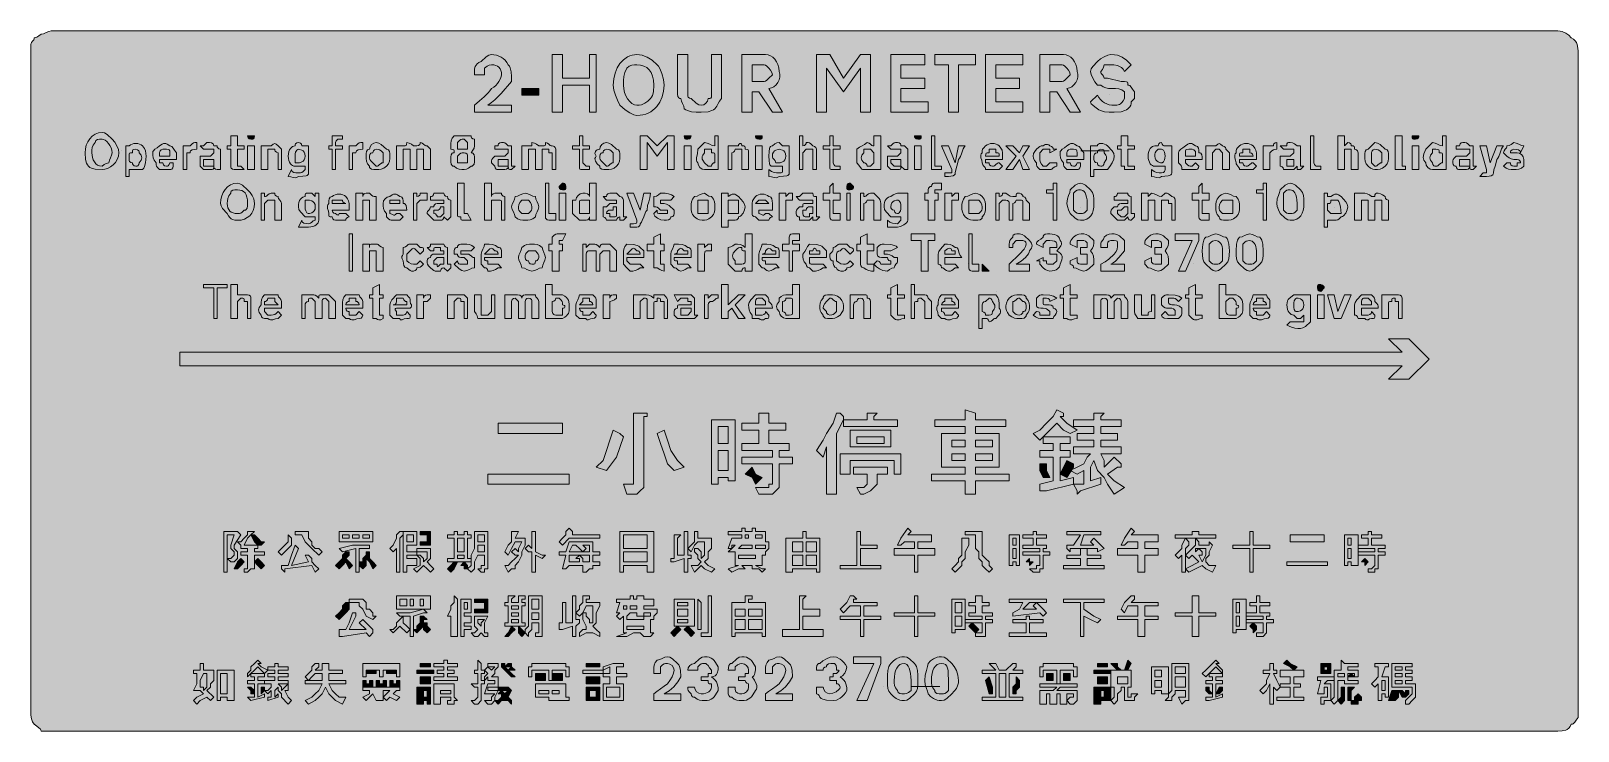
# Model space of a CAD drawing. Header units: metres. Extents: x 10 to 558, y 11 to 259.
import ezdxf

# ---------------------------------------------------------------- set-up
doc = ezdxf.new("R2010")
doc.units = ezdxf.units.M
for name, color, linetype, true_color in [('FILL_BLUE_0000FF', 7, 'Continuous', 0x0000ff), ('FILL_WHITE_FFFFFF', 7, 'Continuous', 0xffffff), ('STROKE_WHITE_FFFFFF', 7, 'Continuous', 0xffffff)]:
    doc.layers.add(name, color=color, linetype=linetype, true_color=true_color)

msp = doc.modelspace()

# ---------------------------------------------------------------- hatches: boundary and pattern name
at = {"layer": 'FILL_BLUE_0000FF', "true_color": 0x0000ff}
h = msp.add_hatch(color=7, dxfattribs=at)
h.dxf.hatch_style = 1
h.paths.add_polyline_path([(551.8, 259.15), (552.54, 258.99), (553.8, 258.45), (554.83, 257.68), (555.75, 256.8), (556.54, 256.3), (557.14, 255.71), (557.56, 255.07), (557.85, 254.4), (558.11, 253.09), (558.15, 252), (558.15, 18), (558.15, 15.6), (557.44, 14.72), (556.95, 13.95), (556.46, 13.41), (556.15, 13.25), (555.75, 13.2), (555.3, 12.41), (554.83, 11.81), (554.34, 11.39), (553.8, 11.1), (552.54, 10.84), (550.95, 10.8), (16.95, 10.8), (13.35, 10.8), (13.3, 11.2), (13.14, 11.51), (12.6, 12), (11.83, 12.49), (10.95, 13.2), (10.26, 14.12), (9.9, 15.15), (9.77, 16.41), (9.75, 18), (9.75, 252), (9.75, 254.4), (9.8, 254.8), (9.94, 255.11), (10.35, 255.6), (10.76, 256.09), (10.9, 256.4), (10.95, 256.8), (11.83, 256.99), (12.6, 257.4), (13.35, 258), (14.25, 258.19), (15.15, 258.6), (16.05, 259.01), (16.95, 259.2), (550.95, 259.2), (551.8, 259.15)])
at = {"layer": 'FILL_WHITE_FFFFFF', "true_color": 0xffffff}
h = msp.add_hatch(color=7, dxfattribs=at)
h.dxf.hatch_style = 1
h.paths.add_polyline_path([(166.95, 243.6), (166.95, 244.8), (166.99, 245.7), (167.25, 246.6), (167.54, 247.05), (167.96, 247.5), (168.56, 247.95), (169.35, 248.4), (171.15, 250.05), (172.05, 250.59), (172.95, 250.8), (173.85, 250.74), (174.73, 250.57), (175.59, 250.29), (176.4, 249.9), (177.16, 249.39), (177.84, 248.77), (178.45, 248.04), (178.95, 247.2), (179.35, 246.7), (179.64, 246.09), (180, 244.65), (180.13, 242.98), (180.15, 241.2), (176.4, 237), (174.24, 234.79), (173.05, 233.75), (171.75, 232.8), (180.15, 232.8), (180.15, 230.4), (166.95, 230.4), (166.95, 232.8), (168.73, 234.41), (170.4, 235.8), (171.84, 237.19), (172.45, 237.95), (172.95, 238.8), (173.79, 239.3), (174.52, 239.89), (175.14, 240.53), (175.65, 241.2), (176.32, 242.51), (176.55, 243.6), (176.49, 244.44), (176.32, 245.17), (176.04, 245.79), (175.65, 246.3), (175.14, 246.69), (174.52, 246.97), (173.79, 247.14), (172.95, 247.2), (172.2, 247.05), (171.43, 246.69), (170.55, 246), (170.55, 244.8), (170.55, 243.6), (166.95, 243.6)])
h = msp.add_hatch(color=7, dxfattribs=at)
h.dxf.hatch_style = 1
h.paths.add_polyline_path([(207.75, 240), (198.15, 240), (198.15, 230.4), (194.55, 230.4), (194.55, 250.8), (198.15, 250.8), (198.15, 242.4), (207.75, 242.4), (207.75, 250.8), (210.15, 250.8), (210.15, 230.4), (207.75, 230.4), (207.75, 240)])
h = msp.add_hatch(color=7, dxfattribs=at)
h.dxf.hatch_style = 1
h.paths.add_polyline_path([(226.35, 250.57), (227.25, 250.29), (228.15, 249.9), (229.95, 248.77), (231.75, 247.2), (232.2, 246.64), (232.63, 245.91), (233.4, 244.05), (233.94, 241.97), (234.15, 240), (233.98, 237.81), (233.49, 235.78), (232.69, 233.95), (231.6, 232.35), (230.95, 231.65), (230.22, 231.04), (229.44, 230.5), (228.58, 230.04), (227.66, 229.68), (226.69, 229.42), (225.65, 229.26), (224.55, 229.2), (223.44, 229.42), (222, 230.1), (220.33, 231.22), (218.55, 232.8), (217.67, 234.6), (216.9, 236.4), (216.36, 238.2), (216.15, 240), (216.31, 242.19), (216.79, 244.22), (217.54, 246.05), (218.55, 247.65), (219.78, 248.96), (221.21, 249.96), (221.99, 250.32), (222.81, 250.58), (223.66, 250.74), (224.55, 250.8), (225.45, 250.74), (226.35, 250.57)])
h.paths.add_polyline_path([(222.75, 247.05), (221.85, 246.69), (220.95, 246), (220.26, 244.39), (219.9, 243), (219.77, 241.61), (219.75, 240), (219.86, 238.66), (220.16, 237.36), (220.64, 236.14), (221.25, 235.05), (221.98, 234.13), (222.79, 233.42), (223.65, 232.96), (224.55, 232.8), (225.4, 232.85), (226.14, 233.01), (227.4, 233.55), (228.43, 234.32), (229.35, 235.2), (229.75, 235.7), (230.04, 236.29), (230.4, 237.6), (230.55, 240), (230.44, 241.69), (230.12, 243.15), (229.6, 244.39), (228.9, 245.4), (228.03, 246.19), (227.01, 246.75), (225.84, 247.09), (224.55, 247.2), (223.65, 247.18), (222.75, 247.05)], flags=16)
h = msp.add_hatch(color=7, dxfattribs=at)
h.dxf.hatch_style = 1
h.paths.add_polyline_path([(242.55, 237.6), (242.55, 236.4), (242.6, 236), (242.74, 235.71), (243.15, 235.35), (243.75, 235.2), (245.55, 233.55), (246.45, 233.01), (247.35, 232.8), (248.23, 233.01), (249, 233.55), (249.54, 234.32), (249.75, 235.2), (250.44, 235.22), (250.8, 235.35), (250.93, 235.71), (250.95, 236.4), (250.95, 237.6), (250.95, 250.8), (254.55, 250.8), (254.55, 237.6), (254.55, 235.2), (253.84, 234.3), (253.35, 233.4), (252.86, 232.5), (252.15, 231.6), (251.65, 231.2), (251.06, 230.91), (249.75, 230.55), (247.35, 230.4), (245.57, 230.42), (243.9, 230.55), (242.46, 230.91), (241.85, 231.2), (241.35, 231.6), (241.16, 232.5), (240.75, 233.4), (240.34, 234.3), (240.15, 235.2), (239.75, 235.25), (239.46, 235.41), (239.1, 235.95), (238.97, 236.72), (238.95, 237.6), (238.95, 250.8), (242.55, 250.8), (242.55, 237.6)])
h = msp.add_hatch(color=7, dxfattribs=at)
h.dxf.hatch_style = 1
h.paths.add_polyline_path([(270.15, 250.8), (271.05, 250.69), (271.91, 250.37), (272.72, 249.85), (273.45, 249.15), (274.06, 248.28), (274.54, 247.26), (274.84, 246.09), (274.95, 244.8), (275.24, 243.85), (275.23, 242.85), (274.97, 241.85), (274.5, 240.9), (273.86, 240.07), (273.09, 239.4), (272.24, 238.96), (271.35, 238.8), (276.15, 230.4), (272.55, 230.4), (267.75, 237.6), (265.35, 237.6), (265.35, 230.4), (261.75, 230.4), (261.75, 250.8), (270.15, 250.8)])
h.paths.add_polyline_path([(269.66, 241.22), (270.15, 241.35), (270.64, 241.71), (271.35, 242.4), (272.55, 243.6), (272.36, 244.48), (271.95, 245.25), (271.35, 246), (270.64, 246.69), (270.15, 247.05), (269.66, 247.18), (268.95, 247.2), (265.35, 247.2), (265.35, 241.2), (268.95, 241.2), (269.66, 241.22)], flags=16)
h = msp.add_hatch(color=7, dxfattribs=at)
h.dxf.hatch_style = 1
h.paths.add_polyline_path([(288.15, 250.8), (292.95, 250.8), (297.75, 242.4), (303.75, 250.8), (307.35, 250.8), (307.35, 230.4), (303.75, 230.4), (303.75, 246), (297.75, 237.6), (291.75, 246), (291.75, 230.4), (288.15, 230.4), (288.15, 250.8)])
h = msp.add_hatch(color=7, dxfattribs=at)
h.dxf.hatch_style = 1
h.paths.add_polyline_path([(314.55, 250.8), (326.55, 250.8), (326.55, 247.2), (318.15, 247.2), (318.15, 242.4), (326.55, 242.4), (326.55, 238.8), (318.15, 238.8), (318.15, 234), (327.75, 234), (327.75, 230.4), (314.55, 230.4), (314.55, 250.8)])
h = msp.add_hatch(color=7, dxfattribs=at)
h.dxf.hatch_style = 1
h.paths.add_polyline_path([(344.55, 247.2), (338.55, 247.2), (338.55, 230.4), (334.95, 230.4), (334.95, 247.2), (330.15, 247.2), (330.15, 250.8), (344.55, 250.8), (344.55, 247.2)])
h = msp.add_hatch(color=7, dxfattribs=at)
h.dxf.hatch_style = 1
h.paths.add_polyline_path([(348.15, 250.8), (361.35, 250.8), (361.35, 247.2), (351.75, 247.2), (351.75, 242.4), (360.15, 242.4), (360.15, 238.8), (351.75, 238.8), (351.75, 234), (361.35, 234), (361.35, 230.4), (348.15, 230.4), (348.15, 250.8)])
h = msp.add_hatch(color=7, dxfattribs=at)
h.dxf.hatch_style = 1
h.paths.add_polyline_path([(375.75, 250.8), (376.65, 250.69), (377.51, 250.37), (378.32, 249.85), (379.05, 249.15), (379.66, 248.28), (380.14, 247.26), (380.44, 246.09), (380.55, 244.8), (380.84, 243.85), (380.83, 242.85), (380.57, 241.85), (380.1, 240.9), (379.46, 240.07), (378.69, 239.4), (377.84, 238.96), (376.95, 238.8), (381.75, 230.4), (378.15, 230.4), (373.35, 237.6), (370.95, 237.6), (370.95, 230.4), (367.35, 230.4), (367.35, 250.8), (375.75, 250.8)])
h.paths.add_polyline_path([(375.26, 241.22), (375.75, 241.35), (376.24, 241.71), (376.95, 242.4), (378.15, 243.6), (377.96, 244.48), (377.55, 245.25), (376.95, 246), (376.24, 246.69), (375.75, 247.05), (375.26, 247.18), (374.55, 247.2), (370.95, 247.2), (370.95, 241.2), (374.55, 241.2), (375.26, 241.22)], flags=16)
h = msp.add_hatch(color=7, dxfattribs=at)
h.dxf.hatch_style = 1
h.paths.add_polyline_path([(396.15, 241.2), (397.35, 241.2), (398.04, 241.18), (398.4, 241.05), (398.53, 240.69), (398.55, 240), (398.95, 239.95), (399.26, 239.79), (399.75, 239.25), (400.24, 238.48), (400.95, 237.6), (400.95, 236.4), (400.95, 235.2), (399.75, 234), (399.73, 233.29), (399.6, 232.8), (399.24, 232.31), (398.55, 231.6), (398.05, 231.2), (397.46, 230.91), (396.15, 230.55), (393.75, 230.4), (391.97, 230.42), (390.3, 230.55), (388.86, 230.91), (388.25, 231.2), (387.75, 231.6), (386.87, 232.31), (386.1, 232.8), (385.56, 233.29), (385.4, 233.6), (385.35, 234), (387.75, 236.4), (388.25, 235.56), (388.86, 234.82), (389.54, 234.21), (390.3, 233.7), (391.11, 233.31), (391.97, 233.02), (392.85, 232.86), (393.75, 232.8), (394.65, 232.84), (395.55, 233.1), (396, 233.39), (396.45, 233.81), (396.9, 234.41), (397.35, 235.2), (397.35, 237.6), (396.43, 238.29), (395.4, 238.65), (394.14, 238.78), (392.55, 238.8), (391.65, 238.82), (390.75, 238.95), (389.85, 239.31), (388.95, 240), (387.75, 240), (386.87, 241.09), (386.1, 242.4), (385.56, 243.71), (385.35, 244.8), (385.56, 245.7), (386.1, 246.6), (387.75, 248.4), (388.84, 249.28), (390.15, 250.05), (391.46, 250.59), (392.55, 250.8), (393.79, 250.74), (394.86, 250.57), (395.78, 250.29), (396.6, 249.9), (398.12, 248.77), (399.75, 247.2), (397.35, 244.8), (396.85, 245.59), (396.26, 246.19), (395.62, 246.61), (394.95, 246.9), (393.64, 247.16), (392.55, 247.2), (390.15, 247.2), (389.96, 246.32), (389.55, 245.55), (388.95, 244.8), (389, 244.4), (389.14, 244.09), (389.55, 243.6), (389.96, 243.11), (390.1, 242.8), (390.15, 242.4), (391.35, 242.4), (396.15, 241.2)])
h = msp.add_hatch(color=7, dxfattribs=at)
h.dxf.hatch_style = 1
h.paths.add_polyline_path([(183.75, 238.8), (189.75, 238.8), (189.75, 236.4), (183.75, 236.4), (183.75, 238.8)])
h = msp.add_hatch(color=7, dxfattribs=at)
h.dxf.hatch_style = 1
h.paths.add_polyline_path([(36.75, 222.45), (38.55, 220.8), (39.43, 219.71), (40.2, 218.4), (40.74, 217.09), (40.95, 216), (40.79, 214.71), (40.35, 213.54), (39.68, 212.52), (38.85, 211.65), (37.9, 210.95), (36.9, 210.43), (35.9, 210.11), (34.95, 210), (32.55, 210.15), (31.24, 210.51), (30.65, 210.8), (30.15, 211.2), (29.75, 211.7), (29.46, 212.29), (29.1, 213.6), (28.95, 216), (29.06, 217.34), (29.38, 218.64), (29.9, 219.86), (30.6, 220.95), (31.47, 221.87), (32.49, 222.58), (33.66, 223.04), (34.95, 223.2), (35.85, 222.99), (36.75, 222.45)])
h.paths.add_polyline_path([(33.3, 220.65), (32.76, 220.29), (32.6, 220), (32.55, 219.6), (31.86, 218.7), (31.5, 217.8), (31.37, 216.9), (31.35, 216), (31.41, 215.1), (31.57, 214.24), (31.86, 213.43), (32.25, 212.7), (32.76, 212.09), (33.37, 211.61), (34.11, 211.31), (34.95, 211.2), (35.7, 211.8), (36.47, 212.21), (37.35, 212.4), (37.54, 213.3), (37.95, 214.2), (38.36, 215.1), (38.55, 216), (38.44, 216.9), (38.16, 217.76), (37.73, 218.57), (37.2, 219.3), (36.62, 219.91), (36.02, 220.39), (35.45, 220.69), (34.95, 220.8), (34.07, 220.78), (33.3, 220.65)], flags=16)
h = msp.add_hatch(color=7, dxfattribs=at)
h.dxf.hatch_style = 1
h.paths.add_polyline_path([(66.15, 218.4), (66.86, 219.09), (67.35, 219.45), (67.84, 219.58), (68.55, 219.6), (68.55, 217.2), (67.67, 217.18), (66.9, 217.05), (66.36, 216.69), (66.2, 216.4), (66.15, 216), (64.95, 216), (64.95, 214.8), (64.95, 210), (63.75, 210), (63.75, 218.4), (64.95, 218.4), (66.15, 218.4)])
h = msp.add_hatch(color=7, dxfattribs=at)
h.dxf.hatch_style = 1
h.paths.add_polyline_path([(74.4, 210.15), (74.04, 210.02), (73.35, 210), (72.15, 210), (70.95, 210), (69.75, 211.2), (69.75, 212.4), (69.75, 214.8), (70.95, 214.8), (72.15, 214.8), (73.35, 214.8), (74.55, 216), (74.55, 217.2), (73.35, 217.2), (72.15, 217.2), (70.95, 217.2), (69.75, 218.4), (70.95, 218.4), (72.15, 219.6), (73.03, 219.58), (73.8, 219.45), (74.34, 219.09), (74.5, 218.8), (74.55, 218.4), (75.75, 218.4), (75.8, 218), (75.94, 217.71), (76.35, 217.35), (76.95, 217.2), (76.95, 214.8), (76.95, 212.4), (76.95, 211.2), (76.95, 210), (75.75, 210), (75.15, 210.15), (74.74, 210.51), (74.6, 210.8), (74.55, 211.2), (74.53, 210.51), (74.4, 210.15)])
h.paths.add_polyline_path([(74.55, 212.4), (74.55, 213.6), (73.35, 213.6), (72.15, 213.6), (70.95, 213.6), (70.95, 212.4), (70.95, 211.2), (72.15, 211.2), (73.35, 211.2), (74.55, 211.2), (74.55, 212.4)], flags=16)
h = msp.add_hatch(color=7, dxfattribs=at)
h.dxf.hatch_style = 1
h.paths.add_polyline_path([(82.95, 211.2), (84.15, 211.2), (85.35, 210), (81.75, 210), (81.15, 210.15), (80.74, 210.51), (80.6, 210.8), (80.55, 211.2), (80.55, 217.2), (79.35, 217.2), (79.35, 218.4), (80.55, 218.4), (80.55, 222), (82.95, 222), (82.95, 218.4), (85.35, 218.4), (85.35, 217.2), (82.95, 217.2), (82.95, 212.4), (82.95, 211.2)])
h = msp.add_hatch(color=7, dxfattribs=at)
h.dxf.hatch_style = 1
h.paths.add_polyline_path([(88.93, 221.31), (88.8, 220.95), (88.44, 220.82), (87.75, 220.8), (87.15, 220.95), (86.74, 221.31), (86.6, 221.6), (86.55, 222), (87.75, 222), (88.95, 222), (88.93, 221.31)])
h = msp.add_hatch(color=7, dxfattribs=at)
h.dxf.hatch_style = 1
h.paths.add_polyline_path([(108.15, 210), (108.15, 208.8), (108.09, 208.4), (107.92, 208.11), (107.64, 207.89), (107.25, 207.75), (106.12, 207.62), (104.55, 207.6), (104.1, 207.26), (103.65, 207.09), (102.75, 207.15), (101.85, 207.43), (100.95, 207.6), (102.15, 210), (102.2, 209.6), (102.36, 209.31), (102.9, 208.95), (103.67, 208.82), (104.55, 208.8), (105.26, 208.82), (105.75, 208.95), (106.24, 209.31), (106.95, 210), (106.95, 211.2), (105.75, 211.2), (104.55, 211.2), (103.35, 211.2), (102.9, 211.26), (102.47, 211.42), (102.06, 211.71), (101.7, 212.1), (101.39, 212.61), (101.16, 213.22), (101, 213.96), (100.95, 214.8), (101, 215.64), (101.16, 216.37), (101.39, 216.99), (101.7, 217.5), (102.06, 217.89), (102.47, 218.17), (102.9, 218.34), (103.35, 218.4), (103.4, 218.8), (103.54, 219.09), (103.95, 219.45), (104.55, 219.6), (104.95, 219.55), (105.24, 219.41), (105.6, 219), (105.75, 218.4), (106.95, 218.4), (108.15, 218.4), (108.15, 210)])
h.paths.add_polyline_path([(103.95, 216.9), (103.54, 216.19), (103.4, 215.59), (103.35, 214.8), (103.35, 212.4), (104.55, 212.4), (104.92, 212.44), (105.75, 212.7), (106.19, 212.99), (106.57, 213.41), (106.85, 214.01), (106.95, 214.8), (106.85, 215.59), (106.57, 216.19), (106.19, 216.61), (105.75, 216.9), (104.92, 217.16), (104.55, 217.2), (104.36, 217.16), (103.95, 216.9)], flags=16)
h = msp.add_hatch(color=7, dxfattribs=at)
h.dxf.hatch_style = 1
h.paths.add_polyline_path([(117.75, 210), (116.55, 210), (116.55, 217.2), (115.35, 217.2), (115.35, 218.4), (116.55, 218.4), (116.55, 220.8), (116.55, 222), (117.75, 222), (118.95, 222), (120.15, 222), (120.15, 220.8), (118.95, 220.8), (118.55, 220.75), (118.26, 220.61), (117.9, 220.2), (117.75, 219.6), (117.75, 218.4), (120.15, 218.4), (120.15, 217.2), (117.75, 217.2), (117.75, 210)])
h = msp.add_hatch(color=7, dxfattribs=at)
h.dxf.hatch_style = 1
h.paths.add_polyline_path([(124.95, 218.4), (125.66, 219.09), (126.15, 219.45), (126.64, 219.58), (127.35, 219.6), (127.35, 217.2), (126.47, 217.18), (125.7, 217.05), (125.16, 216.69), (125, 216.4), (124.95, 216), (123.75, 216), (123.75, 214.8), (123.75, 210), (122.55, 210), (122.55, 218.4), (123.75, 218.4), (124.95, 218.4)])
h = msp.add_hatch(color=7, dxfattribs=at)
h.dxf.hatch_style = 1
h.paths.add_polyline_path([(128.7, 216.45), (129.06, 216.99), (129.35, 217.15), (129.75, 217.2), (129.96, 218.08), (130.5, 218.85), (131.27, 219.39), (132.15, 219.6), (133.05, 219.39), (133.95, 218.85), (135.75, 217.2), (136.15, 217.15), (136.44, 216.99), (136.8, 216.45), (136.93, 215.68), (136.95, 214.8), (136.93, 213.9), (136.8, 213), (136.44, 212.1), (135.75, 211.2), (134.85, 210.51), (133.95, 210.15), (133.05, 210.02), (132.15, 210), (131.27, 210.02), (130.5, 210.15), (129.96, 210.51), (129.8, 210.8), (129.75, 211.2), (129.06, 212.1), (128.7, 213), (128.57, 213.9), (128.55, 214.8), (128.57, 215.68), (128.7, 216.45)])
h.paths.add_polyline_path([(131.14, 216.69), (131, 216.4), (130.95, 216), (130.55, 215.95), (130.26, 215.81), (129.9, 215.4), (129.75, 214.8), (129.77, 214.09), (129.9, 213.6), (130.26, 213.11), (130.95, 212.4), (132.15, 211.2), (132.55, 211.25), (132.86, 211.39), (133.35, 211.8), (133.84, 212.21), (134.15, 212.35), (134.55, 212.4), (134.55, 214.8), (134.55, 216), (133.84, 216.69), (133.35, 217.05), (132.86, 217.18), (132.15, 217.2), (131.55, 217.05), (131.14, 216.69)], flags=16)
h = msp.add_hatch(color=7, dxfattribs=at)
h.dxf.hatch_style = 1
h.paths.add_polyline_path([(142.44, 218.42), (142.8, 218.55), (142.93, 218.91), (142.95, 219.6), (143.83, 219.41), (144.6, 219), (145.35, 218.4), (146.55, 218.4), (147.15, 218.55), (147.56, 218.91), (147.7, 219.2), (147.75, 219.6), (148.15, 219.55), (148.46, 219.41), (148.95, 219), (149.44, 218.59), (149.75, 218.45), (150.15, 218.4), (151.35, 217.2), (151.35, 216), (151.35, 210), (148.95, 210), (148.95, 216), (148.95, 217.2), (147.75, 217.2), (146.55, 217.2), (146.55, 216), (146.55, 210), (144.15, 210), (144.15, 216), (144.15, 217.2), (142.95, 217.2), (141.75, 217.2), (141.75, 216), (141.75, 210), (139.35, 210), (139.35, 218.4), (141.75, 218.4), (142.44, 218.42)])
h = msp.add_hatch(color=7, dxfattribs=at)
h.dxf.hatch_style = 1
h.paths.add_polyline_path([(166.8, 215.25), (166.93, 214.48), (166.95, 213.6), (166.93, 212.72), (166.8, 211.95), (166.44, 211.41), (166.15, 211.25), (165.75, 211.2), (164.87, 210.51), (164.1, 210.15), (163.35, 210), (162.45, 210.02), (161.55, 210.15), (160.65, 210.51), (159.75, 211.2), (159.35, 211.25), (159.06, 211.41), (158.7, 211.95), (158.57, 212.72), (158.55, 213.6), (158.57, 214.48), (158.7, 215.25), (159.06, 215.79), (159.35, 215.95), (159.75, 216), (159.73, 216.69), (159.6, 217.05), (159.24, 217.18), (158.55, 217.2), (158.55, 218.4), (158.57, 219.3), (158.7, 220.2), (159.06, 221.1), (159.75, 222), (163.35, 222), (164.55, 222), (165.75, 222), (165.8, 221.6), (165.94, 221.31), (166.35, 220.95), (166.95, 220.8), (166.95, 218.4), (166.8, 217.65), (166.44, 216.88), (165.75, 216), (166.15, 215.95), (166.44, 215.79), (166.8, 215.25)])
h.paths.add_polyline_path([(161.66, 215.49), (160.95, 214.8), (160.95, 213.6), (160.95, 212.4), (163.35, 212.4), (164.55, 212.4), (164.55, 213.6), (164.55, 214.8), (164.5, 215.2), (164.36, 215.49), (163.95, 215.85), (163.35, 216), (162.64, 215.98), (162.15, 215.85), (161.66, 215.49)], flags=16)
h.paths.add_polyline_path([(164.55, 218.4), (164.55, 219.6), (163.35, 220.8), (162.64, 220.78), (162.15, 220.65), (161.66, 220.29), (160.95, 219.6), (160.95, 218.4), (160.95, 217.2), (162.15, 217.2), (163.35, 217.2), (164.55, 217.2), (164.55, 218.4)], flags=16)
h = msp.add_hatch(color=7, dxfattribs=at)
h.dxf.hatch_style = 1
h.paths.add_polyline_path([(178.76, 210.51), (178.35, 210.15), (177.75, 210), (176.55, 210), (175.35, 210), (174.95, 210.05), (174.66, 210.19), (174.3, 210.6), (174.15, 211.2), (172.95, 212.4), (172.97, 213.11), (173.1, 213.6), (173.46, 214.09), (174.15, 214.8), (175.35, 214.8), (176.55, 214.8), (177.75, 214.8), (178.95, 216), (178.95, 217.2), (177.75, 217.2), (176.55, 217.2), (175.35, 217.2), (174.15, 217.2), (174.15, 218.4), (175.35, 218.4), (175.4, 218.8), (175.54, 219.09), (175.95, 219.45), (176.55, 219.6), (177.26, 219.58), (177.75, 219.45), (178.24, 219.09), (178.95, 218.4), (180.15, 218.4), (180.15, 217.2), (180.15, 214.8), (180.15, 212.4), (180.15, 211.2), (181.35, 211.2), (180.15, 210), (179.46, 210.02), (179.1, 210.15), (178.97, 210.51), (178.95, 211.2), (178.9, 210.8), (178.76, 210.51)])
h.paths.add_polyline_path([(178.95, 212.4), (178.95, 213.6), (177.75, 213.6), (176.55, 213.6), (175.35, 213.6), (175.35, 212.4), (175.35, 211.2), (176.55, 211.2), (177.75, 211.2), (178.95, 211.2), (178.95, 212.4)], flags=16)
h = msp.add_hatch(color=7, dxfattribs=at)
h.dxf.hatch_style = 1
h.paths.add_polyline_path([(187.35, 218.4), (187.35, 219.6), (188.23, 219.41), (189, 219), (189.75, 218.4), (190.95, 218.4), (191.64, 218.42), (192, 218.55), (192.13, 218.91), (192.15, 219.6), (192.55, 219.55), (192.86, 219.41), (193.35, 219), (193.84, 218.59), (194.15, 218.45), (194.55, 218.4), (194.95, 218.35), (195.24, 218.21), (195.6, 217.8), (195.75, 217.2), (195.75, 216), (195.75, 210), (194.55, 210), (194.55, 216), (193.35, 216), (193.35, 217.2), (192.15, 217.2), (190.95, 217.2), (190.95, 216), (190.95, 210), (188.55, 210), (188.55, 216), (188.55, 217.2), (187.35, 217.2), (186.15, 217.2), (186.15, 216), (186.15, 210), (183.75, 210), (183.75, 218.4), (186.15, 218.4), (187.35, 218.4)])
h = msp.add_hatch(color=7, dxfattribs=at)
h.dxf.hatch_style = 1
h.paths.add_polyline_path([(206.55, 211.2), (207.75, 211.2), (207.75, 210), (205.35, 210), (204.66, 210.02), (204.3, 210.15), (204.17, 210.51), (204.15, 211.2), (204.15, 217.2), (201.75, 217.2), (201.75, 218.4), (204.15, 218.4), (204.15, 222), (205.35, 222), (205.35, 218.4), (207.75, 218.4), (207.75, 217.2), (205.35, 217.2), (205.35, 212.4), (206.55, 211.2)])
h = msp.add_hatch(color=7, dxfattribs=at)
h.dxf.hatch_style = 1
h.paths.add_polyline_path([(209.66, 215.68), (209.69, 216.09), (209.85, 216.45), (210.13, 216.76), (210.49, 216.99), (210.9, 217.15), (211.35, 217.2), (211.56, 218.08), (212.1, 218.85), (212.87, 219.39), (213.75, 219.6), (214.65, 219.39), (215.55, 218.85), (217.35, 217.2), (217.75, 217.15), (218.04, 216.99), (218.4, 216.45), (218.53, 215.68), (218.55, 214.8), (218.53, 213.9), (218.4, 213), (218.04, 212.1), (217.35, 211.2), (216.45, 210.51), (215.55, 210.15), (214.65, 210.02), (213.75, 210), (212.87, 210.02), (212.1, 210.15), (211.56, 210.51), (211.4, 210.8), (211.35, 211.2), (210.49, 212.1), (209.85, 213), (209.69, 213.45), (209.66, 213.9), (209.81, 214.35), (210.15, 214.8), (209.81, 215.25), (209.66, 215.68)])
h.paths.add_polyline_path([(212.74, 216.69), (212.6, 216.4), (212.55, 216), (212.15, 215.95), (211.86, 215.81), (211.5, 215.4), (211.35, 214.8), (211.37, 214.09), (211.5, 213.6), (211.86, 213.11), (212.55, 212.4), (213.75, 211.2), (214.15, 211.25), (214.46, 211.39), (214.95, 211.8), (215.44, 212.21), (215.75, 212.35), (216.15, 212.4), (216.15, 214.8), (216.15, 216), (215.44, 216.69), (214.95, 217.05), (214.46, 217.18), (213.75, 217.2), (213.15, 217.05), (212.74, 216.69)], flags=16)
h = msp.add_hatch(color=7, dxfattribs=at)
h.dxf.hatch_style = 1
h.paths.add_polyline_path([(225.75, 222), (228.15, 222), (231.75, 218.4), (235.35, 222), (237.75, 222), (237.75, 210), (235.35, 210), (235.35, 219.6), (231.75, 214.8), (228.15, 219.6), (228.15, 210), (225.75, 210), (225.75, 222)])
h = msp.add_hatch(color=7, dxfattribs=at)
h.dxf.hatch_style = 1
h.paths.add_polyline_path([(243.7, 221.6), (243.56, 221.31), (243.15, 220.95), (242.55, 220.8), (241.86, 220.82), (241.5, 220.95), (241.37, 221.31), (241.35, 222), (242.55, 222), (243.75, 222), (243.7, 221.6)])
h = msp.add_hatch(color=7, dxfattribs=at)
h.dxf.hatch_style = 1
h.paths.add_polyline_path([(248.55, 210), (247.67, 210.21), (246.9, 210.75), (246.36, 211.52), (246.15, 212.4), (245.81, 212.85), (245.64, 213.32), (245.7, 214.35), (245.98, 215.61), (246.15, 217.2), (248.55, 219.6), (249.45, 219.41), (250.35, 219), (251.25, 218.59), (252.15, 218.4), (252.15, 222), (253.35, 222), (253.35, 210), (252.15, 210), (249.75, 210), (248.55, 210)])
h.paths.add_polyline_path([(251.46, 212.21), (251.75, 212.35), (252.15, 212.4), (252.15, 213.6), (252.15, 214.8), (252.13, 215.49), (252, 215.85), (251.64, 215.98), (250.95, 216), (250.95, 217.2), (249.75, 217.2), (248.55, 217.2), (248.55, 216), (247.87, 215.1), (247.71, 214.65), (247.65, 214.2), (247.71, 213.75), (247.87, 213.3), (248.55, 212.4), (249.75, 211.2), (250.95, 211.2), (251.1, 211.8), (251.46, 212.21)], flags=16)
h = msp.add_hatch(color=7, dxfattribs=at)
h.dxf.hatch_style = 1
h.paths.add_polyline_path([(268.93, 221.31), (268.8, 220.95), (268.44, 220.82), (267.75, 220.8), (267.15, 220.95), (266.74, 221.31), (266.6, 221.6), (266.55, 222), (267.75, 222), (268.95, 222), (268.93, 221.31)])
h = msp.add_hatch(color=7, dxfattribs=at)
h.dxf.hatch_style = 1
h.paths.add_polyline_path([(278.55, 210), (278.55, 208.8), (278.49, 208.4), (278.32, 208.11), (278.04, 207.89), (277.65, 207.75), (276.52, 207.62), (274.95, 207.6), (274.5, 207.26), (274.05, 207.09), (273.15, 207.15), (272.25, 207.43), (271.35, 207.6), (271.35, 210), (272.25, 209.31), (273.15, 208.95), (274.05, 208.82), (274.95, 208.8), (275.64, 208.82), (276, 208.95), (276.13, 209.31), (276.15, 210), (276.15, 211.2), (274.95, 211.2), (272.55, 211.2), (272.15, 211.26), (271.86, 211.42), (271.64, 211.71), (271.5, 212.1), (271.37, 213.22), (271.35, 214.8), (271.37, 216.37), (271.5, 217.5), (271.64, 217.89), (271.86, 218.17), (272.15, 218.34), (272.55, 218.4), (273.43, 219.09), (274.2, 219.45), (274.95, 219.6), (276.15, 218.4), (277.35, 218.4), (278.55, 218.4), (278.55, 210)])
h.paths.add_polyline_path([(273.75, 216.9), (273.31, 216.61), (272.92, 216.19), (272.65, 215.59), (272.55, 214.8), (272.6, 214.4), (272.74, 214.09), (273.15, 213.6), (273.56, 213.11), (273.7, 212.8), (273.75, 212.4), (274.95, 212.4), (275.32, 212.44), (276.15, 212.7), (276.59, 212.99), (276.97, 213.41), (277.25, 214.01), (277.35, 214.8), (277.25, 215.59), (276.97, 216.19), (276.59, 216.61), (276.15, 216.9), (275.32, 217.16), (274.95, 217.2), (274.57, 217.16), (273.75, 216.9)], flags=16)
h = msp.add_hatch(color=7, dxfattribs=at)
h.dxf.hatch_style = 1
h.paths.add_polyline_path([(286.95, 217.2), (285.75, 217.2), (284.55, 217.2), (283.35, 216), (283.35, 210), (282.15, 210), (282.15, 222), (283.35, 222), (283.35, 218.4), (283.95, 218.55), (284.36, 218.91), (284.5, 219.2), (284.55, 219.6), (285.26, 219.58), (285.75, 219.45), (286.24, 219.09), (286.95, 218.4), (287.55, 218.25), (287.96, 217.89), (288.1, 217.6), (288.15, 217.2), (288.15, 216), (288.15, 210), (286.95, 210), (286.95, 216), (286.95, 217.2)])
h = msp.add_hatch(color=7, dxfattribs=at)
h.dxf.hatch_style = 1
h.paths.add_polyline_path([(294.3, 211.8), (294.66, 211.39), (294.95, 211.25), (295.35, 211.2), (296.55, 211.2), (296.55, 210), (294.15, 210), (293.46, 210.02), (293.1, 210.15), (292.97, 210.51), (292.95, 211.2), (292.95, 217.2), (290.55, 217.2), (290.55, 218.4), (292.95, 218.4), (292.95, 222), (294.15, 222), (294.15, 218.4), (296.55, 218.4), (296.55, 217.2), (294.15, 217.2), (294.15, 212.4), (294.3, 211.8)])
h = msp.add_hatch(color=7, dxfattribs=at)
h.dxf.hatch_style = 1
h.paths.add_polyline_path([(306.15, 210), (304.95, 210), (304.55, 210.05), (304.24, 210.21), (303.75, 210.75), (303.26, 211.52), (302.55, 212.4), (302.55, 217.2), (303.45, 217.91), (304.35, 218.4), (305.25, 218.89), (306.15, 219.6), (306.55, 219.55), (306.86, 219.41), (307.35, 219), (307.84, 218.59), (308.15, 218.45), (308.55, 218.4), (308.55, 222), (310.95, 222), (310.95, 210), (308.55, 210), (307.35, 210), (306.15, 210)])
h.paths.add_polyline_path([(308.55, 213.6), (308.55, 214.8), (308.55, 216), (307.35, 217.2), (304.95, 217.2), (304.95, 216), (304.27, 215.1), (304.11, 214.65), (304.05, 214.2), (304.11, 213.75), (304.27, 213.3), (304.95, 212.4), (305.35, 212.35), (305.64, 212.21), (306, 211.8), (306.15, 211.2), (307.35, 211.2), (308.55, 212.4), (308.55, 213.6)], flags=16)
h = msp.add_hatch(color=7, dxfattribs=at)
h.dxf.hatch_style = 1
h.paths.add_polyline_path([(318, 210.15), (317.64, 210.02), (316.95, 210), (315.75, 210), (314.55, 210), (313.35, 211.2), (313.35, 212.4), (313.35, 214.8), (314.55, 214.8), (315.75, 214.8), (316.95, 214.8), (318.15, 216), (318.15, 217.2), (316.95, 217.2), (315.75, 217.2), (314.55, 217.2), (313.35, 218.4), (314.55, 218.4), (315.26, 219.09), (315.75, 219.45), (316.24, 219.58), (316.95, 219.6), (317.55, 219.45), (317.96, 219.09), (318.1, 218.8), (318.15, 218.4), (319.35, 218.4), (320.55, 217.2), (320.55, 214.8), (320.55, 212.4), (320.55, 211.2), (320.55, 210), (319.35, 210), (318.15, 211.2), (318.13, 210.51), (318, 210.15)])
h.paths.add_polyline_path([(318.15, 212.4), (318.15, 213.6), (316.95, 213.6), (315.75, 213.6), (314.55, 213.6), (314.55, 212.4), (315.75, 211.2), (316.95, 211.2), (318.15, 211.2), (318.15, 212.4)], flags=16)
h = msp.add_hatch(color=7, dxfattribs=at)
h.dxf.hatch_style = 1
h.paths.add_polyline_path([(325.33, 221.31), (325.2, 220.95), (324.84, 220.82), (324.15, 220.8), (323.55, 220.95), (323.14, 221.31), (323, 221.6), (322.95, 222), (324.15, 222), (325.35, 222), (325.33, 221.31)])
h = msp.add_hatch(color=7, dxfattribs=at)
h.dxf.hatch_style = 1
h.paths.add_polyline_path([(328.95, 222), (330.15, 222), (330.15, 212.4), (330.15, 211.2), (331.35, 211.2), (332.55, 211.2), (332.55, 210), (331.35, 210), (330.15, 210), (328.95, 210), (328.95, 211.2), (328.95, 222)])
h = msp.add_hatch(color=7, dxfattribs=at)
h.dxf.hatch_style = 1
h.paths.add_polyline_path([(398.55, 211.2), (399.75, 211.2), (400.95, 211.2), (400.95, 210), (397.35, 210), (397.35, 211.2), (396.15, 211.2), (396.15, 217.2), (394.95, 217.2), (394.95, 218.4), (396.15, 218.4), (396.15, 222), (398.55, 222), (398.55, 218.4), (400.95, 218.4), (400.95, 217.2), (398.55, 217.2), (398.55, 212.4), (398.55, 211.2)])
h = msp.add_hatch(color=7, dxfattribs=at)
h.dxf.hatch_style = 1
h.paths.add_polyline_path([(414.15, 210), (414.15, 208.8), (414.04, 208.4), (413.76, 208.11), (413.33, 207.89), (412.8, 207.75), (411.62, 207.62), (410.55, 207.6), (410.1, 207.26), (409.65, 207.09), (408.75, 207.15), (407.85, 207.43), (406.95, 207.6), (406.95, 210), (407.85, 209.31), (408.75, 208.95), (409.65, 208.82), (410.55, 208.8), (411.15, 208.95), (411.56, 209.31), (411.7, 209.6), (411.75, 210), (411.75, 211.2), (410.55, 211.2), (408.15, 211.2), (407.7, 211.26), (407.27, 211.42), (406.86, 211.71), (406.5, 212.1), (406.19, 212.61), (405.96, 213.22), (405.8, 213.96), (405.75, 214.8), (405.8, 215.64), (405.96, 216.37), (406.19, 216.99), (406.5, 217.5), (406.86, 217.89), (407.27, 218.17), (407.7, 218.34), (408.15, 218.4), (409.35, 218.4), (409.4, 218.8), (409.54, 219.09), (409.95, 219.45), (410.55, 219.6), (410.7, 219), (411.06, 218.59), (411.35, 218.45), (411.75, 218.4), (414.15, 218.4), (414.15, 210)])
h.paths.add_polyline_path([(408.66, 216.49), (408.3, 216), (408.17, 215.51), (408.15, 214.8), (408.25, 214.01), (408.52, 213.41), (408.91, 212.99), (409.35, 212.7), (410.18, 212.44), (410.55, 212.4), (410.74, 212.44), (411.15, 212.7), (411.56, 213.41), (411.7, 214.01), (411.75, 214.8), (411.7, 215.59), (411.56, 216.19), (411.15, 216.9), (410.74, 217.16), (410.55, 217.2), (409.35, 217.2), (408.66, 216.49)], flags=16)
h = msp.add_hatch(color=7, dxfattribs=at)
h.dxf.hatch_style = 1
h.paths.add_polyline_path([(450.15, 218.4), (450.2, 218.8), (450.34, 219.09), (450.75, 219.45), (451.35, 219.6), (451.35, 217.2), (450.64, 217.18), (450.15, 217.05), (449.66, 216.69), (448.95, 216), (448.95, 214.8), (448.95, 210), (446.55, 210), (446.55, 218.4), (448.95, 218.4), (450.15, 218.4)])
h = msp.add_hatch(color=7, dxfattribs=at)
h.dxf.hatch_style = 1
h.paths.add_polyline_path([(454.95, 218.4), (454.97, 219.09), (455.1, 219.45), (455.46, 219.58), (456.15, 219.6), (456.9, 219.45), (457.67, 219.09), (458.55, 218.4), (459.75, 218.4), (459.75, 217.2), (459.75, 214.8), (459.75, 212.4), (459.75, 211.2), (460.95, 211.2), (459.75, 210), (458.55, 210), (458.55, 211.2), (457.35, 210), (454.95, 210), (453.75, 210), (453.6, 210.6), (453.24, 211.01), (452.95, 211.15), (452.55, 211.2), (452.55, 212.4), (452.55, 214.8), (453.75, 214.8), (454.95, 214.8), (456.15, 214.8), (457.35, 216), (457.35, 217.2), (456.15, 217.2), (454.95, 217.2), (453.75, 217.2), (452.55, 218.4), (453.75, 218.4), (454.95, 218.4)])
h.paths.add_polyline_path([(457.35, 211.2), (457.35, 212.4), (457.35, 213.6), (456.15, 213.6), (454.95, 213.6), (454.95, 212.4), (454.95, 211.2), (456.15, 211.2), (457.35, 211.2)], flags=16)
h = msp.add_hatch(color=7, dxfattribs=at)
h.dxf.hatch_style = 1
h.paths.add_polyline_path([(463.35, 222), (464.55, 222), (464.55, 212.4), (464.7, 211.8), (465.06, 211.39), (465.35, 211.25), (465.75, 211.2), (466.95, 211.2), (466.95, 210), (465.75, 210), (464.55, 210), (463.35, 210), (463.35, 211.2), (463.35, 222)])
h = msp.add_hatch(color=7, dxfattribs=at)
h.dxf.hatch_style = 1
h.paths.add_polyline_path([(477.75, 217.2), (476.55, 217.2), (475.35, 217.2), (475.35, 216), (475.35, 210), (472.95, 210), (472.95, 222), (475.35, 222), (475.35, 218.4), (476.55, 219.6), (477.15, 219.45), (477.56, 219.09), (477.7, 218.8), (477.75, 218.4), (478.44, 218.38), (478.8, 218.25), (478.93, 217.89), (478.95, 217.2), (479.35, 217.15), (479.64, 217.01), (480, 216.6), (480.15, 216), (480.15, 210), (477.75, 210), (477.75, 216), (477.75, 217.2)])
h = msp.add_hatch(color=7, dxfattribs=at)
h.dxf.hatch_style = 1
h.paths.add_polyline_path([(482.7, 216.45), (483.06, 216.99), (483.35, 217.15), (483.75, 217.2), (486.15, 219.6), (487.05, 219.39), (487.95, 218.85), (489.75, 217.2), (490.15, 217.15), (490.44, 216.99), (490.8, 216.45), (490.93, 215.68), (490.95, 214.8), (490.93, 213.9), (490.8, 213), (490.44, 212.1), (489.75, 211.2), (488.85, 210.51), (487.95, 210.15), (487.05, 210.02), (486.15, 210), (485.4, 210.15), (484.63, 210.51), (483.75, 211.2), (483.06, 212.1), (482.7, 213), (482.57, 213.9), (482.55, 214.8), (482.57, 215.68), (482.7, 216.45)])
h.paths.add_polyline_path([(485.14, 216.69), (485, 216.4), (484.95, 216), (484.95, 214.8), (484.95, 212.4), (486.15, 211.2), (486.55, 211.25), (486.86, 211.39), (487.35, 211.8), (487.84, 212.21), (488.15, 212.35), (488.55, 212.4), (488.55, 214.8), (488.55, 216), (487.84, 216.69), (487.35, 217.05), (486.86, 217.18), (486.15, 217.2), (485.55, 217.05), (485.14, 216.69)], flags=16)
h = msp.add_hatch(color=7, dxfattribs=at)
h.dxf.hatch_style = 1
h.paths.add_polyline_path([(493.35, 222), (495.75, 222), (495.75, 212.4), (495.75, 211.2), (496.95, 211.2), (496.95, 210), (495.75, 210), (494.55, 210), (493.35, 210), (493.35, 211.2), (493.35, 222)])
h = msp.add_hatch(color=7, dxfattribs=at)
h.dxf.hatch_style = 1
h.paths.add_polyline_path([(501.7, 221.6), (501.56, 221.31), (501.15, 220.95), (500.55, 220.8), (499.86, 220.82), (499.5, 220.95), (499.37, 221.31), (499.35, 222), (500.55, 222), (501.75, 222), (501.7, 221.6)])
h = msp.add_hatch(color=7, dxfattribs=at)
h.dxf.hatch_style = 1
h.paths.add_polyline_path([(506.55, 210), (505.67, 210.21), (504.9, 210.75), (504.36, 211.52), (504.15, 212.4), (503.48, 213.32), (503.31, 213.81), (503.25, 214.35), (503.48, 215.61), (504.15, 217.2), (506.55, 219.6), (507.45, 219.41), (508.35, 219), (509.25, 218.59), (510.15, 218.4), (510.15, 222), (511.35, 222), (511.35, 210), (510.15, 210), (508.95, 210), (507.75, 210), (506.55, 210)])
h.paths.add_polyline_path([(508.46, 211.39), (508.95, 211.8), (509.44, 212.21), (509.75, 212.35), (510.15, 212.4), (510.15, 213.6), (510.15, 214.8), (510.13, 215.49), (510, 215.85), (509.64, 215.98), (508.95, 216), (508.93, 216.69), (508.8, 217.05), (508.44, 217.18), (507.75, 217.2), (506.55, 217.2), (506.55, 216), (505.87, 215.1), (505.71, 214.65), (505.65, 214.2), (505.71, 213.75), (505.87, 213.3), (506.55, 212.4), (506.7, 211.8), (507.06, 211.39), (507.35, 211.25), (507.75, 211.2), (508.15, 211.25), (508.46, 211.39)], flags=16)
h = msp.add_hatch(color=7, dxfattribs=at)
h.dxf.hatch_style = 1
h.paths.add_polyline_path([(519.56, 210.51), (519.15, 210.15), (518.55, 210), (517.35, 210), (516.15, 210), (515.75, 210.05), (515.46, 210.19), (515.1, 210.6), (514.95, 211.2), (514.55, 211.25), (514.26, 211.39), (513.9, 211.8), (513.75, 212.4), (513.77, 213.11), (513.9, 213.6), (514.26, 214.09), (514.95, 214.8), (516.15, 214.8), (517.35, 214.8), (518.55, 214.8), (519.75, 216), (519.75, 217.2), (518.55, 217.2), (517.35, 217.2), (516.15, 217.2), (514.95, 217.2), (514.95, 218.4), (516.15, 218.4), (516.2, 218.8), (516.34, 219.09), (516.75, 219.45), (517.35, 219.6), (518.06, 219.58), (518.55, 219.45), (519.04, 219.09), (519.75, 218.4), (520.95, 218.4), (520.95, 217.2), (520.95, 214.8), (520.95, 212.4), (520.95, 211.2), (522.15, 211.2), (520.95, 210), (520.26, 210.02), (519.9, 210.15), (519.77, 210.51), (519.75, 211.2), (519.7, 210.8), (519.56, 210.51)])
h.paths.add_polyline_path([(519.75, 212.4), (519.75, 213.6), (518.55, 213.6), (517.35, 213.6), (516.15, 213.6), (516.15, 212.4), (516.15, 211.2), (517.35, 211.2), (518.55, 211.2), (519.75, 211.2), (519.75, 212.4)], flags=16)
h = msp.add_hatch(color=7, dxfattribs=at)
h.dxf.hatch_style = 1
h.paths.add_polyline_path([(536.55, 216), (537.43, 215.79), (538.2, 215.25), (538.74, 214.48), (538.95, 213.6), (538.95, 212.4), (538.95, 211.2), (538.05, 210.51), (537.15, 210.15), (536.25, 210.02), (535.35, 210), (534.45, 210.02), (533.55, 210.15), (532.65, 210.51), (531.75, 211.2), (532.95, 212.4), (534.15, 212.4), (534.2, 212), (534.34, 211.71), (534.75, 211.35), (535.35, 211.2), (536.55, 211.2), (536.55, 212.4), (537.75, 212.4), (537.7, 212.8), (537.56, 213.09), (537.15, 213.45), (536.55, 213.6), (535.35, 213.6), (534.47, 213.79), (533.7, 214.2), (532.95, 214.8), (531.75, 216), (531.8, 216.4), (531.94, 216.71), (532.35, 217.2), (532.76, 217.69), (532.9, 218), (532.95, 218.4), (533.7, 218.55), (534.47, 218.91), (535.35, 219.6), (536.25, 219.41), (537.15, 219), (538.05, 218.59), (538.95, 218.4), (537.75, 216), (537.7, 216.4), (537.54, 216.69), (537, 217.05), (536.23, 217.18), (535.35, 217.2), (534.75, 217.05), (534.34, 216.69), (534.2, 216.4), (534.15, 216), (535.35, 216), (536.55, 216)])
h = msp.add_hatch(color=7, dxfattribs=at)
h.dxf.hatch_style = 1
h.paths.add_polyline_path([(45.64, 219.07), (46.28, 219.24), (46.95, 219.3), (47.62, 219.24), (48.26, 219.07), (48.85, 218.79), (49.35, 218.4), (50.04, 217.5), (50.4, 216.6), (50.53, 215.7), (50.55, 214.8), (50.4, 212.4), (50.04, 211.09), (49.75, 210.5), (49.35, 210), (46.95, 210), (45.75, 210), (44.55, 210), (44.55, 207.6), (43.35, 207.6), (43.35, 218.4), (44.55, 218.4), (45.05, 218.79), (45.64, 219.07)])
h.paths.add_polyline_path([(44.7, 215.85), (44.57, 215.49), (44.55, 214.8), (44.55, 213.6), (44.6, 213.2), (44.74, 212.91), (45.15, 212.55), (45.75, 212.4), (45.8, 212), (45.94, 211.71), (46.35, 211.35), (46.95, 211.2), (47.35, 211.25), (47.64, 211.39), (48, 211.8), (48.15, 212.4), (48.82, 213.3), (48.99, 213.75), (49.05, 214.2), (48.99, 214.65), (48.82, 215.1), (48.15, 216), (48.1, 216.4), (47.96, 216.69), (47.55, 217.05), (46.95, 217.2), (46.26, 217.18), (45.9, 217.05), (45.77, 216.69), (45.75, 216), (45.06, 215.98), (44.7, 215.85)], flags=16)
h = msp.add_hatch(color=7, dxfattribs=at)
h.dxf.hatch_style = 1
h.paths.add_polyline_path([(54.66, 210.71), (54.3, 211.2), (54.17, 211.69), (54.15, 212.4), (53.46, 213.3), (53.1, 214.2), (52.97, 215.1), (52.95, 216), (53, 216.4), (53.16, 216.71), (53.7, 217.2), (54.47, 217.69), (55.35, 218.4), (56.25, 219.07), (56.7, 219.24), (57.15, 219.3), (57.6, 219.24), (58.05, 219.07), (58.95, 218.4), (59.35, 218.35), (59.66, 218.19), (60.15, 217.65), (60.64, 216.88), (61.35, 216), (61.35, 213.6), (55.35, 213.6), (55.35, 212.4), (56.55, 212.4), (56.6, 212), (56.74, 211.71), (57.15, 211.35), (57.75, 211.2), (58.15, 211.25), (58.44, 211.39), (58.8, 211.8), (58.95, 212.4), (60.15, 212.4), (60.15, 211.2), (60, 210.6), (59.64, 210.19), (59.35, 210.05), (58.95, 210), (56.55, 210), (55.35, 210), (54.66, 210.71)])
h.paths.add_polyline_path([(58.95, 216), (58.93, 216.69), (58.8, 217.05), (58.44, 217.18), (57.75, 217.2), (56.55, 217.2), (55.95, 217.05), (55.54, 216.69), (55.4, 216.4), (55.35, 216), (55.35, 214.8), (58.95, 214.8), (58.95, 216)], flags=16)
h = msp.add_hatch(color=7, dxfattribs=at)
h.dxf.hatch_style = 1
h.paths.add_polyline_path([(86.55, 210), (86.55, 218.4), (88.95, 218.4), (88.95, 210), (86.55, 210)])
h = msp.add_hatch(color=7, dxfattribs=at)
h.dxf.hatch_style = 1
h.paths.add_polyline_path([(93.75, 217.2), (93.75, 216), (93.75, 210), (91.35, 210), (91.35, 218.4), (93.75, 218.4), (94.95, 218.4), (95.66, 219.07), (96.15, 219.3), (96.64, 219.07), (97.35, 218.4), (98.55, 217.2), (98.55, 216), (98.55, 210), (97.35, 210), (97.35, 216), (96.75, 216.15), (96.34, 216.51), (96.2, 216.8), (96.15, 217.2), (94.95, 217.2), (93.75, 217.2)])
h = msp.add_hatch(color=7, dxfattribs=at)
h.dxf.hatch_style = 1
h.paths.add_polyline_path([(241.35, 210), (241.35, 218.4), (243.75, 218.4), (243.75, 210), (241.35, 210)])
h = msp.add_hatch(color=7, dxfattribs=at)
h.dxf.hatch_style = 1
h.paths.add_polyline_path([(259.35, 217.2), (259.3, 216.8), (259.16, 216.51), (258.75, 216.15), (258.15, 216), (258.15, 210), (256.95, 210), (256.95, 218.4), (258.15, 218.4), (260.55, 218.4), (260.6, 218.79), (260.74, 219.07), (260.93, 219.24), (261.15, 219.3), (261.37, 219.24), (261.56, 219.07), (261.7, 218.79), (261.75, 218.4), (262.44, 218.38), (262.8, 218.25), (262.93, 217.89), (262.95, 217.2), (263.64, 217.18), (264, 217.05), (264.13, 216.69), (264.15, 216), (264.15, 210), (261.75, 210), (261.75, 216), (261.75, 217.2), (260.55, 217.2), (259.35, 217.2)])
h = msp.add_hatch(color=7, dxfattribs=at)
h.dxf.hatch_style = 1
h.paths.add_polyline_path([(266.55, 210), (266.55, 218.4), (268.95, 218.4), (268.95, 210), (266.55, 210)])
h = msp.add_hatch(color=7, dxfattribs=at)
h.dxf.hatch_style = 1
h.paths.add_polyline_path([(322.95, 210), (322.95, 218.4), (325.35, 218.4), (325.35, 210), (322.95, 210)])
h = msp.add_hatch(color=7, dxfattribs=at)
h.dxf.hatch_style = 1
h.paths.add_polyline_path([(336.15, 210), (332.55, 218.4), (334.95, 218.4), (337.35, 212.4), (338.55, 218.4), (340.95, 218.4), (340.55, 217.9), (340.24, 217.31), (339.75, 216), (339.26, 214.69), (338.95, 214.1), (338.55, 213.6), (338.36, 212.51), (337.95, 211.2), (337.54, 209.89), (337.35, 208.8), (337.3, 208.4), (337.14, 208.11), (336.6, 207.75), (335.83, 207.62), (334.95, 207.6), (333.75, 207.6), (333.75, 208.8), (334.95, 208.8), (336.15, 208.8), (336.15, 210)])
h = msp.add_hatch(color=7, dxfattribs=at)
h.dxf.hatch_style = 1
h.paths.add_polyline_path([(348.1, 210.4), (347.96, 210.71), (347.55, 211.2), (347.14, 211.69), (347, 212), (346.95, 212.4), (346.78, 213.3), (346.5, 214.2), (346.44, 215.1), (346.61, 215.55), (346.95, 216), (346.97, 216.71), (347.1, 217.2), (347.46, 217.69), (348.15, 218.4), (348.65, 218.79), (349.24, 219.07), (349.88, 219.24), (350.55, 219.3), (351.22, 219.24), (351.86, 219.07), (352.45, 218.79), (352.95, 218.4), (353.55, 217.65), (353.96, 216.88), (354.15, 216), (354.15, 213.6), (348.15, 213.6), (348.15, 212.4), (349.35, 212.4), (349.4, 212), (349.54, 211.71), (349.95, 211.35), (350.55, 211.2), (350.95, 211.25), (351.26, 211.39), (351.75, 211.8), (352.24, 212.21), (352.55, 212.35), (352.95, 212.4), (354.15, 211.2), (352.95, 210), (349.35, 210), (348.15, 210), (348.1, 210.4)])
h.paths.add_polyline_path([(352.93, 215.49), (352.8, 215.85), (352.44, 215.98), (351.75, 216), (351.75, 217.2), (349.35, 217.2), (349.35, 216), (348.66, 215.98), (348.3, 215.85), (348.17, 215.49), (348.15, 214.8), (352.95, 214.8), (352.93, 215.49)], flags=16)
h = msp.add_hatch(color=7, dxfattribs=at)
h.dxf.hatch_style = 1
h.paths.add_polyline_path([(360.15, 213.6), (357.75, 210), (355.35, 210), (358.95, 214.8), (355.35, 218.4), (357.75, 218.4), (360.15, 216), (361.35, 218.4), (363.75, 218.4), (361.35, 214.8), (363.75, 210), (361.35, 210), (360.15, 213.6)])
h = msp.add_hatch(color=7, dxfattribs=at)
h.dxf.hatch_style = 1
h.paths.add_polyline_path([(369.75, 211.2), (370.95, 212.4), (373.35, 212.4), (373.35, 211.2), (372.95, 211.15), (372.64, 211.01), (372.15, 210.6), (371.66, 210.19), (371.35, 210.05), (370.95, 210), (369.75, 210), (367.35, 210), (366.66, 210.71), (366.3, 211.2), (366.17, 211.69), (366.15, 212.4), (365.46, 213.28), (365.1, 214.05), (364.95, 214.8), (365.14, 215.68), (365.55, 216.45), (366.15, 217.2), (366.86, 217.89), (367.35, 218.25), (367.84, 218.38), (368.55, 218.4), (369.3, 218.85), (369.66, 218.93), (370.07, 218.91), (370.5, 218.74), (370.95, 218.4), (371.55, 218.25), (371.96, 217.89), (372.1, 217.6), (372.15, 217.2), (373.35, 217.2), (370.95, 216), (370.95, 217.2), (368.55, 217.2), (367.35, 216), (367.35, 213.6), (367.54, 212.72), (367.95, 211.95), (368.55, 211.2), (369.75, 211.2)])
h = msp.add_hatch(color=7, dxfattribs=at)
h.dxf.hatch_style = 1
h.paths.add_polyline_path([(376.26, 210.71), (375.9, 211.2), (375.77, 211.69), (375.75, 212.4), (375.06, 213.3), (374.7, 214.2), (374.57, 215.1), (374.55, 216), (374.6, 216.4), (374.76, 216.71), (375.3, 217.2), (376.07, 217.69), (376.95, 218.4), (377.85, 219.07), (378.3, 219.24), (378.75, 219.3), (379.2, 219.24), (379.65, 219.07), (380.55, 218.4), (380.95, 218.35), (381.26, 218.19), (381.75, 217.65), (382.24, 216.88), (382.95, 216), (382.95, 213.6), (376.95, 213.6), (376.95, 212.4), (378.15, 212.4), (378.2, 212), (378.34, 211.71), (378.75, 211.35), (379.35, 211.2), (379.75, 211.25), (380.04, 211.39), (380.4, 211.8), (380.55, 212.4), (381.75, 212.4), (381.75, 211.2), (381.6, 210.6), (381.24, 210.19), (380.95, 210.05), (380.55, 210), (378.15, 210), (376.95, 210), (376.26, 210.71)])
h.paths.add_polyline_path([(380.55, 216), (380.53, 216.69), (380.4, 217.05), (380.04, 217.18), (379.35, 217.2), (378.15, 217.2), (377.55, 217.05), (377.14, 216.69), (377, 216.4), (376.95, 216), (376.95, 214.8), (380.55, 214.8), (380.55, 216)], flags=16)
h = msp.add_hatch(color=7, dxfattribs=at)
h.dxf.hatch_style = 1
h.paths.add_polyline_path([(388.14, 219.07), (388.57, 219.24), (389.1, 219.3), (389.68, 219.24), (390.28, 219.07), (390.85, 218.79), (391.35, 218.4), (393, 216.6), (393.54, 215.7), (393.75, 214.8), (393.54, 213.71), (393, 212.4), (392.23, 211.09), (391.35, 210), (388.95, 210), (387.75, 210), (386.55, 210), (386.55, 207.6), (385.35, 207.6), (385.35, 218.4), (386.55, 218.4), (387.75, 218.4), (387.86, 218.79), (388.14, 219.07)])
h.paths.add_polyline_path([(386.74, 215.49), (386.6, 215.2), (386.55, 214.8), (386.55, 213.6), (386.6, 213.2), (386.74, 212.91), (387.15, 212.55), (387.75, 212.4), (387.8, 212), (387.94, 211.71), (388.35, 211.35), (388.95, 211.2), (389.35, 211.25), (389.64, 211.39), (390, 211.8), (390.15, 212.4), (390.82, 213.3), (390.99, 213.75), (391.05, 214.2), (390.99, 214.65), (390.82, 215.1), (390.15, 216), (390.13, 216.69), (390, 217.05), (389.64, 217.18), (388.95, 217.2), (388.35, 217.05), (387.94, 216.69), (387.8, 216.4), (387.75, 216), (387.15, 215.85), (386.74, 215.49)], flags=16)
h = msp.add_hatch(color=7, dxfattribs=at)
h.dxf.hatch_style = 1
h.paths.add_polyline_path([(417.73, 210.71), (417.6, 211.2), (417.24, 211.69), (416.55, 212.4), (416.55, 216), (416.6, 216.4), (416.76, 216.71), (417.3, 217.2), (418.07, 217.69), (418.95, 218.4), (419.85, 219.07), (420.3, 219.24), (420.75, 219.3), (421.2, 219.24), (421.65, 219.07), (422.55, 218.4), (422.95, 218.35), (423.24, 218.19), (423.6, 217.65), (423.73, 216.88), (423.75, 216), (424.15, 215.95), (424.44, 215.79), (424.8, 215.25), (424.93, 214.48), (424.95, 213.6), (418.95, 213.6), (418.95, 212.4), (419.66, 211.71), (420.15, 211.35), (420.64, 211.22), (421.35, 211.2), (422.55, 212.4), (423.75, 211.2), (423.6, 210.6), (423.24, 210.19), (422.95, 210.05), (422.55, 210), (420.15, 210), (417.75, 210), (417.73, 210.71)])
h.paths.add_polyline_path([(422.55, 216), (422.5, 216.4), (422.36, 216.69), (421.95, 217.05), (421.35, 217.2), (420.15, 217.2), (419.46, 217.18), (419.1, 217.05), (418.97, 216.69), (418.95, 216), (418.95, 214.8), (422.55, 214.8), (422.55, 216)], flags=16)
h = msp.add_hatch(color=7, dxfattribs=at)
h.dxf.hatch_style = 1
h.paths.add_polyline_path([(429.75, 217.2), (428.55, 216), (428.55, 210), (426.15, 210), (426.15, 218.4), (428.55, 218.4), (429.75, 218.4), (430.46, 219.07), (430.95, 219.3), (431.44, 219.07), (432.15, 218.4), (432.75, 218.25), (433.16, 217.89), (433.3, 217.6), (433.35, 217.2), (434.55, 216), (434.55, 210), (432.15, 210), (432.15, 216), (430.95, 217.2), (429.75, 217.2)])
h = msp.add_hatch(color=7, dxfattribs=at)
h.dxf.hatch_style = 1
h.paths.add_polyline_path([(438.1, 210.4), (437.96, 210.71), (437.55, 211.2), (437.14, 211.69), (437, 212), (436.95, 212.4), (436.78, 213.3), (436.5, 214.2), (436.44, 215.1), (436.61, 215.55), (436.95, 216), (436.97, 216.71), (437.1, 217.2), (437.46, 217.69), (438.15, 218.4), (438.65, 218.79), (439.24, 219.07), (439.88, 219.24), (440.55, 219.3), (441.22, 219.24), (441.86, 219.07), (442.45, 218.79), (442.95, 218.4), (443.55, 217.65), (443.96, 216.88), (444.15, 216), (444.15, 213.6), (438.15, 213.6), (438.15, 212.4), (439.35, 212.4), (439.4, 212), (439.54, 211.71), (439.95, 211.35), (440.55, 211.2), (440.95, 211.25), (441.26, 211.39), (441.75, 211.8), (442.24, 212.21), (442.55, 212.35), (442.95, 212.4), (444.15, 211.2), (442.95, 210), (439.35, 210), (438.15, 210), (438.1, 210.4)])
h.paths.add_polyline_path([(442.9, 215.2), (442.76, 215.49), (442.35, 215.85), (441.75, 216), (441.75, 217.2), (439.35, 217.2), (439.35, 216), (438.66, 215.98), (438.3, 215.85), (438.17, 215.49), (438.15, 214.8), (442.95, 214.8), (442.9, 215.2)], flags=16)
h = msp.add_hatch(color=7, dxfattribs=at)
h.dxf.hatch_style = 1
h.paths.add_polyline_path([(499.35, 210), (499.35, 218.4), (501.75, 218.4), (501.75, 210), (499.35, 210)])
h = msp.add_hatch(color=7, dxfattribs=at)
h.dxf.hatch_style = 1
h.paths.add_polyline_path([(525.75, 210), (523.35, 218.4), (525.75, 218.4), (526.95, 212.4), (529.35, 218.4), (531.75, 218.4), (531.35, 217.9), (531.04, 217.31), (530.55, 216), (530.06, 214.69), (529.75, 214.1), (529.35, 213.6), (529.16, 212.51), (528.75, 211.2), (528.34, 209.89), (528.15, 208.8), (528.1, 208.4), (527.94, 208.11), (527.4, 207.75), (526.63, 207.62), (525.75, 207.6), (524.55, 207.6), (523.35, 207.6), (524.55, 208.8), (525.75, 208.8), (525.75, 210)])
h = msp.add_hatch(color=7, dxfattribs=at)
h.dxf.hatch_style = 1
h.paths.add_polyline_path([(84.75, 204.45), (86.55, 202.8), (87.43, 201.88), (88.2, 200.85), (88.74, 199.59), (88.9, 198.85), (88.95, 198), (88.84, 196.71), (88.52, 195.54), (88, 194.52), (87.3, 193.65), (86.43, 192.95), (85.41, 192.43), (84.24, 192.11), (82.95, 192), (82.05, 192.04), (81.15, 192.3), (80.7, 192.59), (80.25, 193.01), (79.8, 193.61), (79.35, 194.4), (77.7, 196.2), (77.16, 197.1), (76.95, 198), (77.06, 199.34), (77.38, 200.64), (77.9, 201.86), (78.6, 202.95), (79.47, 203.87), (80.49, 204.58), (81.66, 205.04), (82.95, 205.2), (83.85, 204.99), (84.75, 204.45)])
h.paths.add_polyline_path([(81.3, 202.65), (80.76, 202.29), (80.6, 202), (80.55, 201.6), (79.86, 200.7), (79.5, 199.8), (79.37, 198.9), (79.35, 198), (79.41, 197.16), (79.57, 196.42), (79.86, 195.81), (80.25, 195.3), (80.76, 194.91), (81.38, 194.62), (82.11, 194.46), (82.95, 194.4), (83.66, 194.42), (84.15, 194.55), (84.64, 194.91), (85.35, 195.6), (85.75, 195.65), (86.04, 195.81), (86.4, 196.35), (86.53, 197.12), (86.55, 198), (86.49, 199.24), (86.32, 200.27), (86.04, 201.1), (85.65, 201.75), (85.14, 202.23), (84.52, 202.56), (83.79, 202.74), (82.95, 202.8), (82.07, 202.78), (81.3, 202.65)], flags=16)
h = msp.add_hatch(color=7, dxfattribs=at)
h.dxf.hatch_style = 1
h.paths.add_polyline_path([(160.95, 205.2), (163.35, 205.2), (163.35, 194.4), (164.55, 194.4), (165.75, 192), (164.55, 192), (163.35, 192), (162.66, 192.02), (162.3, 192.15), (162.17, 192.51), (162.15, 193.2), (161.46, 193.22), (161.1, 193.35), (160.97, 193.71), (160.95, 194.4), (160.95, 205.2)])
h = msp.add_hatch(color=7, dxfattribs=at)
h.dxf.hatch_style = 1
h.paths.add_polyline_path([(176.53, 198.69), (176.4, 199.05), (176.04, 199.18), (175.35, 199.2), (174.15, 199.2), (172.95, 199.2), (172.95, 198), (172.95, 192), (170.55, 192), (170.55, 205.2), (172.95, 205.2), (172.95, 200.4), (173, 200.8), (173.14, 201.09), (173.55, 201.45), (174.15, 201.6), (176.55, 201.6), (176.6, 201.2), (176.74, 200.91), (177.15, 200.55), (177.75, 200.4), (177.75, 198), (177.75, 192), (176.55, 192), (176.55, 198), (176.53, 198.69)])
h = msp.add_hatch(color=7, dxfattribs=at)
h.dxf.hatch_style = 1
h.paths.add_polyline_path([(192.15, 205.2), (193.35, 205.2), (193.35, 194.4), (194.55, 194.4), (195.75, 194.4), (195.75, 192), (194.55, 192), (193.35, 192), (192.75, 192.15), (192.34, 192.51), (192.2, 192.8), (192.15, 193.2), (192.15, 194.4), (192.15, 205.2)])
h = msp.add_hatch(color=7, dxfattribs=at)
h.dxf.hatch_style = 1
h.paths.add_polyline_path([(199.33, 203.31), (199.2, 202.95), (198.84, 202.82), (198.15, 202.8), (197.55, 202.95), (197.14, 203.31), (197, 203.6), (196.95, 204), (198.15, 205.2), (198.55, 205.15), (198.84, 205.01), (199.2, 204.6), (199.35, 204), (199.33, 203.31)])
h = msp.add_hatch(color=7, dxfattribs=at)
h.dxf.hatch_style = 1
h.paths.add_polyline_path([(207.56, 192.51), (207.15, 192.15), (206.55, 192), (205.35, 192), (204.15, 192), (201.75, 194.4), (201.75, 199.2), (202.95, 199.2), (203.16, 200.08), (203.7, 200.85), (204.47, 201.39), (205.35, 201.6), (206.23, 201.58), (207, 201.45), (207.54, 201.09), (207.7, 200.8), (207.75, 200.4), (207.75, 205.2), (210.15, 205.2), (210.15, 192), (207.75, 192), (207.75, 193.2), (207.7, 192.8), (207.56, 192.51)])
h.paths.add_polyline_path([(207.75, 195.6), (207.75, 198), (207.75, 199.2), (206.55, 199.2), (205.35, 199.2), (204.66, 199.18), (204.3, 199.05), (204.17, 198.69), (204.15, 198), (204.15, 195.6), (204.15, 194.4), (205.35, 194.4), (206.55, 194.4), (207.75, 194.4), (207.75, 195.6)], flags=16)
h = msp.add_hatch(color=7, dxfattribs=at)
h.dxf.hatch_style = 1
h.paths.add_polyline_path([(295.35, 194.4), (296.55, 194.4), (296.55, 192), (294.15, 192), (293.75, 192.05), (293.46, 192.19), (293.1, 192.6), (292.95, 193.2), (292.95, 194.4), (292.95, 199.2), (290.55, 199.2), (290.55, 201.6), (292.95, 201.6), (292.95, 204), (294.15, 205.2), (294.15, 201.6), (296.55, 201.6), (296.55, 199.2), (294.15, 199.2), (294.15, 194.4), (295.35, 194.4)])
h = msp.add_hatch(color=7, dxfattribs=at)
h.dxf.hatch_style = 1
h.paths.add_polyline_path([(301.3, 203.6), (301.16, 203.31), (300.75, 202.95), (300.15, 202.8), (299.46, 202.82), (299.1, 202.95), (298.97, 203.31), (298.95, 204), (299.1, 204.6), (299.46, 205.01), (299.75, 205.15), (300.15, 205.2), (301.35, 204), (301.3, 203.6)])
h = msp.add_hatch(color=7, dxfattribs=at)
h.dxf.hatch_style = 1
h.paths.add_polyline_path([(330.15, 192), (327.75, 192), (327.75, 199.2), (326.55, 199.2), (326.55, 201.6), (327.75, 201.6), (327.75, 202.8), (327.9, 203.4), (328.26, 203.81), (328.55, 203.95), (328.95, 204), (329.1, 204.6), (329.46, 205.01), (329.75, 205.15), (330.15, 205.2), (331.35, 205.2), (332.55, 205.2), (332.55, 202.8), (331.35, 202.8), (330.15, 202.8), (330.15, 201.6), (331.35, 201.6), (331.35, 199.2), (330.15, 199.2), (330.15, 192)])
h = msp.add_hatch(color=7, dxfattribs=at)
h.dxf.hatch_style = 1
h.paths.add_polyline_path([(372.15, 192), (372.15, 201.6), (369.75, 201.6), (369.75, 202.8), (370.95, 202.8), (372.15, 202.8), (372.15, 204), (372.15, 205.2), (373.35, 205.2), (373.35, 192), (372.15, 192)])
h = msp.add_hatch(color=7, dxfattribs=at)
h.dxf.hatch_style = 1
h.paths.add_polyline_path([(377.55, 200.85), (377.96, 201.88), (378.15, 202.8), (379.95, 204.45), (380.85, 204.99), (381.75, 205.2), (382.65, 204.99), (383.55, 204.45), (385.35, 202.8), (386.04, 201.88), (386.4, 200.85), (386.53, 199.59), (386.55, 198), (386.49, 196.71), (386.31, 195.54), (385.98, 194.52), (385.5, 193.65), (384.85, 192.95), (384.02, 192.43), (382.99, 192.11), (381.75, 192), (380.85, 192.21), (379.95, 192.75), (378.15, 194.4), (377.55, 195.75), (377.14, 196.93), (376.95, 198), (377.14, 199.59), (377.55, 200.85)])
h.paths.add_polyline_path([(382.95, 194.55), (383.44, 194.91), (384.15, 195.6), (384.15, 198), (384.1, 199.24), (383.94, 200.27), (383.71, 201.1), (383.4, 201.75), (383.04, 202.23), (382.63, 202.56), (382.2, 202.74), (381.75, 202.8), (381.04, 202.78), (380.55, 202.65), (380.06, 202.29), (379.35, 201.6), (379.35, 198), (379.35, 195.6), (380.06, 194.91), (380.55, 194.55), (381.04, 194.42), (381.75, 194.4), (382.46, 194.42), (382.95, 194.55)], flags=16)
h = msp.add_hatch(color=7, dxfattribs=at)
h.dxf.hatch_style = 1
h.paths.add_polyline_path([(426.15, 194.4), (427.35, 194.4), (427.35, 192), (424.95, 192), (424.55, 192.05), (424.26, 192.19), (423.9, 192.6), (423.75, 193.2), (423.75, 194.4), (423.75, 199.2), (421.35, 199.2), (421.35, 201.6), (423.75, 201.6), (423.75, 204), (424.95, 205.2), (424.95, 201.6), (427.35, 201.6), (427.35, 199.2), (424.95, 199.2), (424.95, 194.4), (426.15, 194.4)])
h = msp.add_hatch(color=7, dxfattribs=at)
h.dxf.hatch_style = 1
h.paths.add_polyline_path([(446.55, 192), (446.55, 201.6), (444.15, 201.6), (444.15, 202.8), (445.35, 202.8), (446.55, 202.8), (446.55, 204), (446.55, 205.2), (447.75, 205.2), (447.75, 192), (446.55, 192)])
h = msp.add_hatch(color=7, dxfattribs=at)
h.dxf.hatch_style = 1
h.paths.add_polyline_path([(451.95, 200.85), (452.36, 201.88), (452.55, 202.8), (454.35, 204.45), (455.25, 204.99), (456.15, 205.2), (457.05, 204.99), (457.95, 204.45), (459.75, 202.8), (460.44, 201.88), (460.8, 200.85), (460.93, 199.59), (460.95, 198), (460.89, 196.71), (460.71, 195.54), (460.38, 194.52), (459.9, 193.65), (459.25, 192.95), (458.42, 192.43), (457.39, 192.11), (456.15, 192), (455.25, 192.21), (454.35, 192.75), (452.55, 194.4), (451.95, 195.75), (451.54, 196.93), (451.35, 198), (451.54, 199.59), (451.95, 200.85)])
h.paths.add_polyline_path([(457.35, 194.55), (457.84, 194.91), (458.55, 195.6), (458.55, 198), (458.5, 199.24), (458.34, 200.27), (458.11, 201.1), (457.8, 201.75), (457.44, 202.23), (457.03, 202.56), (456.6, 202.74), (456.15, 202.8), (455.44, 202.78), (454.95, 202.65), (454.46, 202.29), (453.75, 201.6), (453.75, 198), (453.75, 195.6), (454.46, 194.91), (454.95, 194.55), (455.44, 194.42), (456.15, 194.4), (456.86, 194.42), (457.35, 194.55)], flags=16)
h = msp.add_hatch(color=7, dxfattribs=at)
h.dxf.hatch_style = 1
h.paths.add_polyline_path([(93.75, 199.2), (92.55, 198), (92.55, 192), (91.35, 192), (91.35, 201.6), (92.55, 201.6), (92.55, 200.4), (92.95, 200.45), (93.26, 200.59), (93.75, 201), (94.24, 201.41), (94.55, 201.55), (94.95, 201.6), (96.15, 201.6), (96.2, 201.2), (96.34, 200.91), (96.75, 200.55), (97.35, 200.4), (97.4, 200), (97.54, 199.69), (97.95, 199.2), (98.36, 198.71), (98.5, 198.4), (98.55, 198), (98.55, 192), (96.15, 192), (96.15, 198), (96.15, 199.2), (94.95, 199.2), (93.75, 199.2)])
h = msp.add_hatch(color=7, dxfattribs=at)
h.dxf.hatch_style = 1
h.paths.add_polyline_path([(111.75, 201.6), (111.75, 192), (111.69, 191.55), (111.52, 191.12), (111.24, 190.71), (110.85, 190.35), (110.34, 190.04), (109.72, 189.81), (108.99, 189.65), (108.15, 189.6), (104.55, 189.6), (105.75, 192), (105.8, 191.6), (105.96, 191.31), (106.5, 190.95), (107.27, 190.82), (108.15, 190.8), (108.55, 190.85), (108.86, 190.99), (109.35, 191.4), (109.84, 191.81), (110.15, 191.95), (110.55, 192), (110.55, 193.2), (109.35, 193.2), (108.15, 193.2), (106.95, 193.2), (105.3, 195), (104.76, 195.9), (104.55, 196.8), (104.6, 197.64), (104.76, 198.37), (104.99, 198.99), (105.3, 199.5), (105.66, 199.89), (106.07, 200.17), (106.5, 200.34), (106.95, 200.4), (106.97, 201.09), (107.1, 201.45), (107.46, 201.58), (108.15, 201.6), (109.35, 201.6), (110.55, 200.4), (110.55, 201.6), (111.75, 201.6)])
h.paths.add_polyline_path([(106.95, 196.8), (107, 196.01), (107.14, 195.41), (107.55, 194.7), (107.96, 194.44), (108.15, 194.4), (108.52, 194.44), (109.35, 194.7), (109.79, 194.99), (110.18, 195.41), (110.45, 196.01), (110.55, 196.8), (110.45, 197.59), (110.18, 198.19), (109.79, 198.61), (109.35, 198.9), (108.52, 199.16), (108.15, 199.2), (106.95, 199.2), (106.95, 196.8)], flags=16)
h = msp.add_hatch(color=7, dxfattribs=at)
h.dxf.hatch_style = 1
h.paths.add_polyline_path([(116.74, 192.51), (116.6, 192.8), (116.55, 193.2), (115.86, 193.22), (115.5, 193.35), (115.37, 193.71), (115.35, 194.4), (115.18, 195.3), (114.9, 196.2), (114.84, 197.1), (115.01, 197.55), (115.35, 198), (115.37, 198.88), (115.5, 199.65), (115.86, 200.19), (116.15, 200.35), (116.55, 200.4), (117.05, 200.79), (117.64, 201.07), (118.28, 201.24), (118.95, 201.3), (119.62, 201.24), (120.26, 201.07), (120.85, 200.79), (121.35, 200.4), (121.95, 199.65), (122.36, 198.88), (122.55, 198), (122.55, 195.6), (116.55, 195.6), (116.6, 195.2), (116.74, 194.91), (117.15, 194.55), (117.75, 194.4), (118.35, 193.95), (118.76, 193.89), (118.9, 194.06), (118.95, 194.4), (121.35, 194.4), (122.55, 193.2), (121.95, 193.05), (121.54, 192.69), (121.4, 192.4), (121.35, 192), (117.75, 192), (117.15, 192.15), (116.74, 192.51)])
h.paths.add_polyline_path([(120.75, 198.15), (120.34, 198.51), (120.2, 198.8), (120.15, 199.2), (117.75, 199.2), (116.55, 199.2), (116.55, 198), (121.35, 198), (120.75, 198.15)], flags=16)
h = msp.add_hatch(color=7, dxfattribs=at)
h.dxf.hatch_style = 1
h.paths.add_polyline_path([(127.35, 199.2), (127.35, 198), (127.35, 192), (124.95, 192), (124.95, 201.6), (127.35, 201.6), (127.35, 200.4), (127.5, 201), (127.86, 201.41), (128.15, 201.55), (128.55, 201.6), (129.75, 201.6), (130.46, 200.91), (130.95, 200.55), (131.44, 200.42), (132.15, 200.4), (132.15, 198), (132.15, 192), (129.75, 192), (129.75, 198), (129.75, 199.2), (128.55, 199.2), (127.35, 199.2)])
h = msp.add_hatch(color=7, dxfattribs=at)
h.dxf.hatch_style = 1
h.paths.add_polyline_path([(136.95, 192.15), (136.46, 192.51), (135.75, 193.2), (135.75, 194.4), (135.06, 195.3), (134.7, 196.2), (134.57, 197.1), (134.55, 198), (134.76, 198.88), (135.3, 199.65), (136.07, 200.19), (136.95, 200.4), (137.85, 201.07), (138.3, 201.24), (138.75, 201.3), (139.2, 201.24), (139.65, 201.07), (140.55, 200.4), (140.95, 200.35), (141.24, 200.19), (141.6, 199.65), (141.73, 198.88), (141.75, 198), (142.15, 197.95), (142.44, 197.79), (142.8, 197.25), (142.93, 196.48), (142.95, 195.6), (136.95, 195.6), (136.95, 194.4), (137.66, 194.23), (138.15, 193.95), (138.38, 193.87), (138.64, 193.89), (138.95, 194.06), (139.35, 194.4), (140.55, 194.4), (141.75, 193.2), (140.55, 192), (138.15, 192), (137.44, 192.02), (136.95, 192.15)])
h.paths.add_polyline_path([(140.55, 199.2), (139.35, 199.2), (138.15, 199.2), (136.95, 199.2), (136.95, 198), (140.55, 198), (140.55, 199.2)], flags=16)
h = msp.add_hatch(color=7, dxfattribs=at)
h.dxf.hatch_style = 1
h.paths.add_polyline_path([(147.15, 200.55), (147.56, 200.91), (147.7, 201.2), (147.75, 201.6), (150.15, 201.6), (150.15, 199.2), (147.75, 199.2), (146.55, 198), (146.55, 192), (145.35, 192), (145.35, 201.6), (146.55, 201.6), (146.55, 200.4), (147.15, 200.55)])
h = msp.add_hatch(color=7, dxfattribs=at)
h.dxf.hatch_style = 1
h.paths.add_polyline_path([(152.04, 200.59), (152.4, 201), (152.55, 201.6), (153.75, 201.6), (156.15, 201.6), (156.2, 201.2), (156.34, 200.91), (156.75, 200.55), (157.35, 200.4), (157.5, 199.8), (157.86, 199.39), (158.15, 199.25), (158.55, 199.2), (158.55, 196.8), (158.55, 194.4), (158.55, 193.2), (157.35, 192), (156.15, 193.2), (156, 192.6), (155.64, 192.19), (155.35, 192.05), (154.95, 192), (153.75, 192), (152.55, 192), (151.35, 193.2), (150.15, 194.4), (150.2, 194.8), (150.34, 195.11), (150.75, 195.6), (151.16, 196.09), (151.3, 196.4), (151.35, 196.8), (152.55, 196.8), (152.6, 197.2), (152.74, 197.49), (153.15, 197.85), (153.75, 198), (154.95, 198), (156.15, 198), (156.15, 199.2), (154.95, 199.2), (153.75, 199.2), (152.55, 199.2), (151.35, 199.2), (151.35, 200.4), (151.75, 200.45), (152.04, 200.59)])
h.paths.add_polyline_path([(156.15, 194.4), (156.15, 196.8), (154.95, 196.8), (154.8, 196.2), (154.44, 195.79), (154.15, 195.65), (153.75, 195.6), (152.55, 195.6), (152.55, 194.4), (153.15, 194.25), (153.56, 193.89), (153.7, 193.6), (153.75, 193.2), (154.95, 193.2), (156.15, 194.4)], flags=16)
h = msp.add_hatch(color=7, dxfattribs=at)
h.dxf.hatch_style = 1
h.paths.add_polyline_path([(180.75, 198.6), (181.16, 199.5), (181.35, 200.4), (182.25, 200.59), (183.15, 201), (184.05, 201.41), (184.95, 201.6), (185.85, 201.41), (186.75, 201), (187.65, 200.59), (188.55, 200.4), (188.74, 199.5), (189.15, 198.6), (189.56, 197.7), (189.75, 196.8), (189.56, 195.9), (189.15, 195), (188.74, 194.1), (188.55, 193.2), (187.65, 192.51), (186.75, 192.15), (185.85, 192.02), (184.95, 192), (184.05, 192.02), (183.15, 192.15), (182.25, 192.51), (181.35, 193.2), (181.16, 194.1), (180.75, 195), (180.34, 195.9), (180.15, 196.8), (180.34, 197.7), (180.75, 198.6)])
h.paths.add_polyline_path([(183.06, 198.32), (182.7, 197.55), (182.55, 196.8), (182.57, 196.09), (182.7, 195.6), (183.06, 195.11), (183.75, 194.4), (184.95, 194.4), (186.15, 194.4), (186.84, 195.11), (187.2, 195.6), (187.33, 196.09), (187.35, 196.8), (187.2, 197.55), (186.84, 198.32), (186.15, 199.2), (184.95, 199.2), (183.75, 199.2), (183.06, 198.32)], flags=16)
h = msp.add_hatch(color=7, dxfattribs=at)
h.dxf.hatch_style = 1
h.paths.add_polyline_path([(196.95, 192), (196.95, 201.6), (199.35, 201.6), (199.35, 192), (196.95, 192)])
h = msp.add_hatch(color=7, dxfattribs=at)
h.dxf.hatch_style = 1
h.paths.add_polyline_path([(213.7, 192.4), (213.56, 192.69), (213.15, 193.05), (212.55, 193.2), (212.55, 194.4), (212.55, 196.8), (213.75, 196.8), (214.95, 198), (216.15, 198), (217.35, 198), (217.35, 199.2), (216.15, 199.2), (214.95, 199.2), (213.75, 199.2), (212.55, 200.4), (213.75, 200.4), (213.9, 201), (214.26, 201.41), (214.55, 201.55), (214.95, 201.6), (216.15, 201.6), (217.35, 201.6), (218.55, 200.4), (218.95, 200.35), (219.24, 200.21), (219.6, 199.8), (219.75, 199.2), (219.75, 196.8), (219.75, 194.4), (219.75, 193.2), (220.95, 193.2), (219.75, 192), (218.55, 192), (218.55, 193.2), (218.15, 193.15), (217.86, 193.01), (217.5, 192.6), (217.35, 192), (214.95, 192), (213.75, 192), (213.7, 192.4)])
h.paths.add_polyline_path([(216.84, 193.22), (217.2, 193.35), (217.33, 193.71), (217.35, 194.4), (217.35, 196.8), (216.15, 196.8), (216.15, 195.6), (214.95, 195.6), (214.55, 195.55), (214.26, 195.41), (213.9, 195), (213.75, 194.4), (214.95, 194.4), (214.95, 193.2), (216.15, 193.2), (216.84, 193.22)], flags=16)
h = msp.add_hatch(color=7, dxfattribs=at)
h.dxf.hatch_style = 1
h.paths.add_polyline_path([(220.95, 201.6), (223.35, 201.6), (225.75, 195.6), (226.95, 201.6), (229.35, 201.6), (229.16, 199.99), (228.75, 198.6), (228.34, 197.21), (228.15, 195.6), (227.75, 195.1), (227.44, 194.51), (226.95, 193.2), (226.46, 191.89), (226.15, 191.3), (225.75, 190.8), (225.7, 190.4), (225.56, 190.11), (225.15, 189.75), (224.55, 189.6), (223.35, 189.6), (222.15, 189.6), (222.15, 190.8), (223.35, 190.8), (224.04, 190.82), (224.4, 190.95), (224.53, 191.31), (224.55, 192), (220.95, 201.6)])
h = msp.add_hatch(color=7, dxfattribs=at)
h.dxf.hatch_style = 1
h.paths.add_polyline_path([(234.15, 198), (235.05, 197.79), (235.95, 197.25), (237.75, 195.6), (237.75, 194.4), (237.6, 193.8), (237.24, 193.39), (236.95, 193.25), (236.55, 193.2), (236.5, 192.8), (236.34, 192.51), (235.8, 192.15), (235.03, 192.02), (234.15, 192), (233.08, 192.21), (231.9, 192.75), (230.94, 193.52), (230.66, 193.95), (230.55, 194.4), (231.75, 195.6), (231.77, 194.91), (231.9, 194.55), (232.26, 194.42), (232.95, 194.4), (234.15, 194.4), (235.35, 194.4), (235.35, 195.6), (234.15, 195.6), (232.95, 195.6), (232.24, 196.29), (231.75, 196.65), (231.26, 196.78), (230.55, 196.8), (230.55, 198), (230.55, 199.2), (230.55, 200.4), (231.43, 200.59), (232.2, 201), (232.95, 201.6), (234.54, 201.58), (235.8, 201.45), (236.83, 201.09), (237.75, 200.4), (236.55, 199.2), (234.15, 199.2), (232.95, 199.2), (232.95, 198), (234.15, 198)])
h = msp.add_hatch(color=7, dxfattribs=at)
h.dxf.hatch_style = 1
h.paths.add_polyline_path([(243.9, 198.6), (244.26, 199.5), (244.95, 200.4), (245.85, 200.59), (246.75, 201), (247.65, 201.41), (248.55, 201.6), (249.3, 201), (250.07, 200.59), (250.95, 200.4), (251.64, 199.5), (252, 198.6), (252.13, 197.7), (252.15, 196.8), (252.13, 195.9), (252, 195), (251.64, 194.1), (250.95, 193.2), (250.07, 192.51), (249.3, 192.15), (248.55, 192), (247.65, 192.02), (246.75, 192.15), (245.85, 192.51), (244.95, 193.2), (244.26, 194.1), (243.9, 195), (243.77, 195.9), (243.75, 196.8), (243.77, 197.7), (243.9, 198.6)])
h.paths.add_polyline_path([(246.15, 196.8), (246.15, 194.4), (248.55, 194.4), (249.75, 194.4), (249.75, 196.8), (249.75, 199.2), (248.55, 199.2), (246.15, 199.2), (246.15, 196.8)], flags=16)
h = msp.add_hatch(color=7, dxfattribs=at)
h.dxf.hatch_style = 1
h.paths.add_polyline_path([(258.3, 201.24), (258.75, 201.3), (259.2, 201.24), (259.65, 201.07), (260.55, 200.4), (262.2, 198.6), (262.74, 197.7), (262.95, 196.8), (262.74, 195.73), (262.2, 194.55), (261.43, 193.59), (261, 193.31), (260.55, 193.2), (260.5, 192.8), (260.36, 192.51), (259.95, 192.15), (259.35, 192), (258.15, 192), (256.95, 192), (256.95, 189.6), (254.55, 189.6), (254.55, 201.6), (256.95, 201.6), (256.95, 200.4), (257.85, 201.07), (258.3, 201.24)])
h.paths.add_polyline_path([(256.95, 195.6), (256.95, 194.4), (259.35, 194.4), (260.55, 194.4), (260.55, 199.2), (258.15, 199.2), (256.95, 199.2), (256.95, 198), (256.95, 195.6)], flags=16)
h = msp.add_hatch(color=7, dxfattribs=at)
h.dxf.hatch_style = 1
h.paths.add_polyline_path([(268.95, 193.95), (269.18, 193.87), (269.44, 193.89), (269.75, 194.06), (270.15, 194.4), (271.35, 194.4), (272.55, 193.2), (271.95, 193.05), (271.54, 192.69), (271.4, 192.4), (271.35, 192), (267.75, 192), (266.55, 193.2), (265.95, 193.35), (265.54, 193.71), (265.4, 194), (265.35, 194.4), (265.35, 198), (265.54, 198.88), (265.95, 199.65), (266.55, 200.4), (267.05, 200.79), (267.64, 201.07), (268.28, 201.24), (268.95, 201.3), (269.62, 201.24), (270.26, 201.07), (270.85, 200.79), (271.35, 200.4), (271.75, 200.35), (272.04, 200.19), (272.4, 199.65), (272.53, 198.88), (272.55, 198), (272.55, 195.6), (267.75, 195.6), (267.75, 194.4), (268.46, 194.23), (268.95, 193.95)])
h.paths.add_polyline_path([(270.15, 199.2), (267.75, 199.2), (266.55, 198), (271.35, 198), (270.15, 199.2)], flags=16)
h = msp.add_hatch(color=7, dxfattribs=at)
h.dxf.hatch_style = 1
h.paths.add_polyline_path([(278.55, 201.6), (279.75, 201.6), (279.75, 199.2), (277.35, 199.2), (277.35, 198), (277.35, 192), (274.95, 192), (274.95, 201.6), (277.35, 201.6), (277.35, 200.4), (278.55, 201.6)])
h = msp.add_hatch(color=7, dxfattribs=at)
h.dxf.hatch_style = 1
h.paths.add_polyline_path([(282.15, 193.2), (281.75, 193.25), (281.46, 193.39), (281.1, 193.8), (280.95, 194.4), (280.97, 195.11), (281.1, 195.6), (281.46, 196.09), (282.15, 196.8), (283.35, 196.8), (283.37, 197.49), (283.5, 197.85), (283.86, 197.98), (284.55, 198), (286.95, 198), (286.95, 199.2), (285.75, 199.2), (284.55, 199.2), (283.35, 199.2), (282.15, 199.2), (280.95, 200.4), (282.15, 200.4), (283.35, 201.6), (284.55, 201.6), (286.95, 201.6), (286.97, 200.91), (287.1, 200.55), (287.46, 200.42), (288.15, 200.4), (288.15, 199.2), (288.15, 196.8), (288.15, 194.4), (288.15, 193.2), (289.35, 193.2), (288.15, 192), (286.95, 192), (286.95, 193.2), (285.75, 192), (284.55, 192), (282.15, 192), (282.15, 193.2)])
h.paths.add_polyline_path([(285.75, 194.4), (286.95, 194.4), (286.95, 196.8), (285.75, 196.8), (285.35, 196.75), (285.06, 196.61), (284.7, 196.2), (284.55, 195.6), (283.35, 195.6), (283.35, 194.4), (283.5, 193.8), (283.86, 193.39), (284.15, 193.25), (284.55, 193.2), (285.75, 193.2), (285.75, 194.4)], flags=16)
h = msp.add_hatch(color=7, dxfattribs=at)
h.dxf.hatch_style = 1
h.paths.add_polyline_path([(298.95, 192), (298.95, 201.6), (300.15, 201.6), (300.15, 192), (298.95, 192)])
h = msp.add_hatch(color=7, dxfattribs=at)
h.dxf.hatch_style = 1
h.paths.add_polyline_path([(306.15, 199.2), (306.1, 198.8), (305.96, 198.51), (305.55, 198.15), (304.95, 198), (304.95, 192), (303.75, 192), (303.75, 201.6), (304.95, 201.6), (304.95, 200.4), (305.35, 200.45), (305.66, 200.59), (306.15, 201), (306.64, 201.41), (306.95, 201.55), (307.35, 201.6), (308.55, 201.6), (309.75, 200.4), (310.44, 199.69), (310.8, 199.2), (310.93, 198.71), (310.95, 198), (310.95, 192), (308.55, 192), (308.55, 198), (308.55, 199.2), (307.35, 199.2), (306.15, 199.2)])
h = msp.add_hatch(color=7, dxfattribs=at)
h.dxf.hatch_style = 1
h.paths.add_polyline_path([(320.44, 191.55), (320.16, 191.12), (319.2, 190.35), (318.02, 189.81), (316.95, 189.6), (313.35, 189.6), (313.35, 192), (314.25, 191.31), (315.15, 190.95), (316.05, 190.82), (316.95, 190.8), (318.15, 192), (318.15, 193.2), (316.95, 193.2), (314.55, 193.2), (312.9, 195), (312.36, 195.9), (312.15, 196.8), (312.2, 197.64), (312.36, 198.37), (312.59, 198.99), (312.9, 199.5), (313.26, 199.89), (313.67, 200.17), (314.1, 200.34), (314.55, 200.4), (315.43, 201.09), (316.2, 201.45), (316.95, 201.6), (318.15, 201.6), (320.55, 201.6), (320.55, 192), (320.44, 191.55)])
h.paths.add_polyline_path([(315.75, 198.9), (315.31, 198.61), (314.92, 198.19), (314.65, 197.59), (314.55, 196.8), (314.6, 196.4), (314.74, 196.11), (315.15, 195.75), (315.75, 195.6), (315.8, 195.2), (315.94, 194.91), (316.35, 194.55), (316.95, 194.4), (317.14, 194.44), (317.55, 194.7), (317.96, 195.41), (318.1, 196.01), (318.15, 196.8), (318.1, 197.59), (317.96, 198.19), (317.55, 198.9), (317.14, 199.16), (316.95, 199.2), (316.57, 199.16), (315.75, 198.9)], flags=16)
h = msp.add_hatch(color=7, dxfattribs=at)
h.dxf.hatch_style = 1
h.paths.add_polyline_path([(337.35, 201.6), (338.55, 201.6), (338.55, 199.2), (336.15, 199.2), (336.15, 198), (336.15, 192), (333.75, 192), (333.75, 201.6), (336.15, 201.6), (336.15, 200.4), (337.35, 201.6)])
h = msp.add_hatch(color=7, dxfattribs=at)
h.dxf.hatch_style = 1
h.paths.add_polyline_path([(339.9, 198.6), (340.26, 199.5), (340.95, 200.4), (341.85, 200.59), (342.75, 201), (343.65, 201.41), (344.55, 201.6), (345.43, 201.41), (346.2, 201), (346.95, 200.4), (347.64, 199.5), (348, 198.6), (348.13, 197.7), (348.15, 196.8), (348.13, 195.9), (348, 195), (347.64, 194.1), (346.95, 193.2), (346.9, 192.8), (346.74, 192.51), (346.2, 192.15), (345.43, 192.02), (344.55, 192), (343.65, 192.02), (342.75, 192.15), (341.85, 192.51), (340.95, 193.2), (340.26, 194.1), (339.9, 195), (339.77, 195.9), (339.75, 196.8), (339.77, 197.7), (339.9, 198.6)])
h.paths.add_polyline_path([(342.15, 196.8), (342.15, 194.4), (344.55, 194.4), (345.75, 194.4), (346.44, 195.11), (346.8, 195.6), (346.93, 196.09), (346.95, 196.8), (346.8, 197.55), (346.44, 198.32), (345.75, 199.2), (344.55, 199.2), (342.15, 199.2), (342.15, 196.8)], flags=16)
h = msp.add_hatch(color=7, dxfattribs=at)
h.dxf.hatch_style = 1
h.paths.add_polyline_path([(352.95, 200.4), (353.55, 200.55), (353.96, 200.91), (354.1, 201.2), (354.15, 201.6), (355.35, 201.6), (356.1, 201), (356.87, 200.59), (357.75, 200.4), (358.95, 200.4), (358.97, 201.09), (359.1, 201.45), (359.46, 201.58), (360.15, 201.6), (360.75, 201.45), (361.16, 201.09), (361.3, 200.8), (361.35, 200.4), (361.75, 200.35), (362.04, 200.21), (362.4, 199.8), (362.55, 199.2), (363.75, 198), (363.75, 192), (361.35, 192), (361.35, 198), (361.33, 198.69), (361.2, 199.05), (360.84, 199.18), (360.15, 199.2), (358.95, 199.2), (358.9, 198.8), (358.76, 198.51), (358.35, 198.15), (357.75, 198), (357.75, 192), (356.55, 192), (356.55, 198), (356.5, 198.4), (356.36, 198.69), (355.95, 199.05), (355.35, 199.2), (354.15, 199.2), (352.95, 198), (352.95, 192), (351.75, 192), (351.75, 201.6), (352.95, 201.6), (352.95, 200.4)])
h = msp.add_hatch(color=7, dxfattribs=at)
h.dxf.hatch_style = 1
h.paths.add_polyline_path([(393.75, 193.2), (392.55, 194.4), (392.57, 195.11), (392.7, 195.6), (393.06, 196.09), (393.75, 196.8), (394.95, 196.8), (395, 197.2), (395.14, 197.49), (395.55, 197.85), (396.15, 198), (397.35, 198), (398.55, 198), (398.55, 199.2), (397.35, 199.2), (396.15, 199.2), (394.95, 199.2), (393.75, 199.2), (393.75, 200.4), (394.15, 200.45), (394.44, 200.59), (394.8, 201), (394.95, 201.6), (396.15, 201.6), (398.55, 201.6), (398.6, 201.2), (398.74, 200.91), (399.15, 200.55), (399.75, 200.4), (399.75, 199.2), (399.75, 196.8), (399.75, 194.4), (400.95, 194.4), (400.95, 193.2), (399.75, 192), (399.35, 192.05), (399.06, 192.19), (398.7, 192.6), (398.55, 193.2), (397.35, 192), (396.15, 192), (394.95, 192), (393.75, 193.2)])
h.paths.add_polyline_path([(398.55, 194.4), (398.55, 196.8), (397.35, 196.8), (396.15, 195.6), (394.95, 195.6), (394.95, 194.4), (396.15, 193.2), (397.35, 193.2), (398.55, 194.4)], flags=16)
h = msp.add_hatch(color=7, dxfattribs=at)
h.dxf.hatch_style = 1
h.paths.add_polyline_path([(405.75, 200.4), (406.95, 201.6), (407.85, 201.41), (408.75, 201), (409.65, 200.59), (410.55, 200.4), (411.75, 201.6), (412.46, 201.58), (412.95, 201.45), (413.44, 201.09), (414.15, 200.4), (414.55, 200.35), (414.84, 200.21), (415.2, 199.8), (415.35, 199.2), (415.35, 198), (415.35, 192), (414.15, 192), (414.15, 198), (412.95, 198), (412.95, 199.2), (411.75, 199.2), (410.55, 199.2), (410.55, 198), (410.55, 192), (408.15, 192), (408.15, 198), (408.15, 199.2), (406.95, 199.2), (405.75, 199.2), (405.75, 198), (405.75, 192), (403.35, 192), (403.35, 201.6), (405.75, 201.6), (405.75, 200.4)])
h = msp.add_hatch(color=7, dxfattribs=at)
h.dxf.hatch_style = 1
h.paths.add_polyline_path([(429.9, 198.6), (430.26, 199.5), (430.95, 200.4), (431.7, 201), (432.47, 201.41), (433.35, 201.6), (434.25, 201.41), (435.15, 201), (436.05, 200.59), (436.95, 200.4), (437.64, 199.5), (438, 198.6), (438.13, 197.7), (438.15, 196.8), (438.13, 195.9), (438, 195), (437.64, 194.1), (436.95, 193.2), (436.05, 192.51), (435.15, 192.15), (434.25, 192.02), (433.35, 192), (432.47, 192.02), (431.7, 192.15), (431.16, 192.51), (431, 192.8), (430.95, 193.2), (430.26, 194.1), (429.9, 195), (429.77, 195.9), (429.75, 196.8), (429.77, 197.7), (429.9, 198.6)])
h.paths.add_polyline_path([(431.46, 198.32), (431.1, 197.55), (430.95, 196.8), (430.97, 196.09), (431.1, 195.6), (431.46, 195.11), (432.15, 194.4), (433.35, 194.4), (435.75, 194.4), (435.75, 196.8), (435.75, 199.2), (433.35, 199.2), (432.15, 199.2), (431.46, 198.32)], flags=16)
h = msp.add_hatch(color=7, dxfattribs=at)
h.dxf.hatch_style = 1
h.paths.add_polyline_path([(471.9, 201.24), (472.35, 201.3), (472.8, 201.24), (473.25, 201.07), (474.15, 200.4), (475.8, 198.6), (476.34, 197.7), (476.55, 196.8), (476.34, 195.73), (475.8, 194.55), (475.03, 193.59), (474.6, 193.31), (474.15, 193.2), (473.44, 192.51), (472.95, 192.15), (472.46, 192.02), (471.75, 192), (470.55, 192), (469.35, 192), (469.35, 189.6), (468.15, 189.6), (468.15, 201.6), (469.35, 201.6), (469.35, 200.4), (470.55, 200.4), (471.45, 201.07), (471.9, 201.24)])
h.paths.add_polyline_path([(470.4, 198.15), (470.04, 198.02), (469.35, 198), (469.35, 195.6), (470.55, 194.4), (471.75, 194.4), (474.15, 194.4), (474, 196.8), (473.64, 198.11), (473.35, 198.7), (472.95, 199.2), (471.75, 199.2), (470.55, 199.2), (470.53, 198.51), (470.4, 198.15)], flags=16)
h = msp.add_hatch(color=7, dxfattribs=at)
h.dxf.hatch_style = 1
h.paths.add_polyline_path([(483.43, 201.41), (484.2, 201), (484.95, 200.4), (486.15, 200.4), (486.17, 201.09), (486.3, 201.45), (486.66, 201.58), (487.35, 201.6), (488.1, 201.45), (488.87, 201.09), (489.75, 200.4), (489.9, 199.8), (490.26, 199.39), (490.55, 199.25), (490.95, 199.2), (490.95, 198), (490.95, 192), (488.55, 192), (488.55, 198), (488.55, 199.2), (487.35, 199.2), (486.15, 199.2), (486.15, 198), (486.15, 192), (483.75, 192), (483.75, 198), (483.75, 199.2), (482.55, 199.2), (481.35, 199.2), (481.35, 198), (481.35, 192), (478.95, 192), (478.95, 201.6), (481.35, 201.6), (482.55, 201.6), (483.43, 201.41)])
h = msp.add_hatch(color=7, dxfattribs=at)
h.dxf.hatch_style = 1
h.paths.add_polyline_path([(122.55, 187.2), (123.75, 187.2), (123.75, 174), (122.55, 174), (122.55, 187.2)])
h = msp.add_hatch(color=7, dxfattribs=at)
h.dxf.hatch_style = 1
h.paths.add_polyline_path([(196.95, 174), (194.55, 174), (194.55, 181.2), (193.35, 181.2), (193.35, 183.6), (194.55, 183.6), (194.55, 184.8), (194.55, 186), (195.26, 186.69), (195.75, 187.05), (196.24, 187.18), (196.95, 187.2), (198.15, 187.2), (199.35, 187.2), (198.15, 184.8), (196.95, 184.8), (196.95, 183.6), (198.15, 183.6), (198.15, 181.2), (196.95, 181.2), (196.95, 174)])
h = msp.add_hatch(color=7, dxfattribs=at)
h.dxf.hatch_style = 1
h.paths.add_polyline_path([(234.15, 176.4), (234.15, 174), (233.4, 174.15), (232.63, 174.51), (231.75, 175.2), (230.55, 175.2), (230.55, 176.4), (230.55, 181.2), (228.15, 181.2), (228.15, 183.6), (230.55, 183.6), (230.55, 186), (232.95, 187.2), (232.95, 183.6), (234.15, 183.6), (234.15, 181.2), (232.95, 181.2), (232.95, 176.4), (234.15, 176.4)])
h = msp.add_hatch(color=7, dxfattribs=at)
h.dxf.hatch_style = 1
h.paths.add_polyline_path([(262.26, 175.01), (261.9, 174.6), (261.75, 174), (260.55, 174), (259.35, 174), (256.95, 176.4), (256.95, 181.2), (256.95, 182.4), (257.83, 182.59), (258.6, 183), (259.35, 183.6), (260.25, 183.58), (261.15, 183.45), (262.05, 183.09), (262.95, 182.4), (262.95, 187.2), (265.35, 187.2), (265.35, 174), (262.95, 174), (262.95, 175.2), (262.55, 175.15), (262.26, 175.01)])
h.paths.add_polyline_path([(262.76, 176.91), (262.9, 177.2), (262.95, 177.6), (262.95, 178.8), (262.95, 180), (262.95, 181.2), (262.26, 181.22), (261.9, 181.35), (261.77, 181.71), (261.75, 182.4), (261.04, 182.38), (260.55, 182.25), (260.06, 181.89), (259.35, 181.2), (258.67, 180.3), (258.51, 179.85), (258.45, 179.4), (258.51, 178.95), (258.67, 178.5), (259.35, 177.6), (259.35, 176.4), (260.55, 176.4), (261.75, 176.4), (262.35, 176.55), (262.76, 176.91)], flags=16)
h = msp.add_hatch(color=7, dxfattribs=at)
h.dxf.hatch_style = 1
h.paths.add_polyline_path([(279.75, 174), (278.55, 174), (278.55, 181.2), (276.15, 181.2), (276.15, 183.6), (278.55, 183.6), (278.55, 184.8), (278.55, 186), (278.6, 186.4), (278.74, 186.69), (279.15, 187.05), (279.75, 187.2), (280.95, 187.2), (282.15, 187.2), (282.15, 184.8), (280.95, 184.8), (279.75, 184.8), (279.75, 183.6), (282.15, 183.6), (282.15, 181.2), (279.75, 181.2), (279.75, 174)])
h = msp.add_hatch(color=7, dxfattribs=at)
h.dxf.hatch_style = 1
h.paths.add_polyline_path([(307.35, 176.4), (308.55, 176.4), (308.55, 174), (307.65, 174.02), (306.75, 174.15), (305.85, 174.51), (304.95, 175.2), (304.55, 175.25), (304.26, 175.39), (303.9, 175.8), (303.75, 176.4), (303.75, 181.2), (302.55, 181.2), (302.55, 183.6), (303.75, 183.6), (303.75, 186), (306.15, 187.2), (306.15, 183.6), (308.55, 183.6), (308.55, 181.2), (306.15, 181.2), (306.15, 176.4), (307.35, 176.4)])
h = msp.add_hatch(color=7, dxfattribs=at)
h.dxf.hatch_style = 1
h.paths.add_polyline_path([(330.15, 184.8), (327.75, 184.8), (327.75, 174), (325.35, 174), (325.35, 184.8), (321.75, 184.8), (321.75, 187.2), (330.15, 187.2), (330.15, 184.8)])
h = msp.add_hatch(color=7, dxfattribs=at)
h.dxf.hatch_style = 1
h.paths.add_polyline_path([(342.15, 187.2), (343.35, 187.2), (343.35, 176.4), (344.55, 176.4), (345.75, 176.4), (345.75, 174), (343.35, 174), (342.95, 174.05), (342.66, 174.19), (342.3, 174.6), (342.15, 175.2), (342.15, 176.4), (342.15, 187.2)])
h = msp.add_hatch(color=7, dxfattribs=at)
h.dxf.hatch_style = 1
h.paths.add_polyline_path([(356.55, 182.4), (356.55, 183.6), (356.57, 184.31), (356.7, 184.8), (357.06, 185.29), (357.75, 186), (357.8, 186.4), (357.96, 186.69), (358.5, 187.05), (359.27, 187.18), (360.15, 187.2), (361.05, 186.99), (361.95, 186.45), (363.75, 184.8), (364.42, 183.9), (364.59, 183.45), (364.65, 183), (364.59, 182.55), (364.42, 182.1), (363.75, 181.2), (363.64, 180.7), (363.34, 180.11), (362.25, 178.8), (360.71, 177.49), (358.95, 176.4), (363.75, 176.4), (363.75, 174), (356.55, 174), (356.55, 176.4), (360.15, 180), (361.8, 181.8), (362.34, 182.7), (362.55, 183.6), (362.4, 184.2), (362.04, 184.61), (361.75, 184.75), (361.35, 184.8), (360.15, 184.8), (358.95, 184.8), (357.75, 183.6), (357.75, 182.4), (356.55, 182.4)])
h = msp.add_hatch(color=7, dxfattribs=at)
h.dxf.hatch_style = 1
h.paths.add_polyline_path([(373.35, 180), (372.15, 180), (370.95, 180), (370.95, 182.4), (372.15, 182.4), (373.35, 182.4), (373.35, 183.6), (373.3, 184), (373.14, 184.29), (372.6, 184.65), (371.83, 184.78), (370.95, 184.8), (369.75, 184.8), (368.55, 183.6), (368.55, 182.4), (366.15, 183.6), (366.2, 184), (366.36, 184.31), (366.9, 184.8), (367.67, 185.29), (368.55, 186), (368.6, 186.4), (368.76, 186.69), (369.3, 187.05), (370.07, 187.18), (370.95, 187.2), (371.79, 187.15), (372.52, 186.99), (373.14, 186.76), (373.65, 186.45), (374.04, 186.09), (374.32, 185.68), (374.49, 185.25), (374.55, 184.8), (374.89, 184.35), (375.04, 183.9), (375.01, 183.45), (374.85, 183), (374.21, 182.1), (373.35, 181.2), (374.14, 180.75), (374.72, 180.28), (375.1, 179.79), (375.3, 179.25), (375.33, 178.66), (375.21, 177.99), (374.55, 176.4), (374.49, 175.95), (374.32, 175.52), (374.04, 175.11), (373.65, 174.75), (373.14, 174.44), (372.52, 174.21), (371.79, 174.05), (370.95, 174), (370.07, 174.19), (369.3, 174.6), (368.55, 175.2), (367.35, 176.4), (367.35, 177.6), (366.15, 177.6), (368.55, 178.8), (368.55, 177.6), (369.75, 177.6), (369.77, 176.91), (369.9, 176.55), (370.26, 176.42), (370.95, 176.4), (372.15, 176.4), (373.35, 177.6), (373.35, 180)])
h = msp.add_hatch(color=7, dxfattribs=at)
h.dxf.hatch_style = 1
h.paths.add_polyline_path([(384.15, 180), (382.95, 180), (381.75, 180), (381.75, 182.4), (382.95, 182.4), (384.15, 182.4), (384.15, 183.6), (384.1, 184), (383.96, 184.29), (383.55, 184.65), (382.95, 184.8), (380.55, 184.8), (380.55, 183.6), (380.55, 182.4), (378.15, 183.6), (378.17, 184.31), (378.3, 184.8), (378.66, 185.29), (379.35, 186), (380.25, 186.69), (381.15, 187.05), (382.05, 187.18), (382.95, 187.2), (383.85, 186.99), (384.75, 186.45), (386.55, 184.8), (386.53, 183.9), (386.4, 183), (386.04, 182.1), (385.35, 181.2), (386.04, 180.28), (386.4, 179.25), (386.53, 177.99), (386.55, 176.4), (384.75, 174.75), (383.85, 174.21), (382.95, 174), (382.05, 174.19), (381.15, 174.6), (380.25, 175.01), (379.35, 175.2), (379.3, 175.6), (379.16, 175.89), (378.75, 176.25), (378.15, 176.4), (378.15, 177.6), (380.55, 178.8), (380.55, 177.6), (380.6, 177.2), (380.74, 176.91), (381.15, 176.55), (381.75, 176.4), (384.15, 176.4), (384.15, 177.6), (384.15, 180)])
h = msp.add_hatch(color=7, dxfattribs=at)
h.dxf.hatch_style = 1
h.paths.add_polyline_path([(388.95, 182.4), (388.95, 183.6), (389, 184), (389.14, 184.31), (389.55, 184.8), (389.96, 185.29), (390.1, 185.6), (390.15, 186), (391.05, 186.69), (391.95, 187.05), (392.85, 187.18), (393.75, 187.2), (394.65, 186.99), (395.55, 186.45), (397.35, 184.8), (397.35, 181.2), (395.4, 178.8), (394.14, 177.49), (393.4, 176.9), (392.55, 176.4), (397.35, 176.4), (397.35, 174), (388.95, 174), (388.95, 176.4), (390.54, 177.3), (391.8, 178.2), (393.75, 180), (394.44, 180.9), (394.8, 181.8), (394.93, 182.7), (394.95, 183.6), (394.93, 184.29), (394.8, 184.65), (394.44, 184.78), (393.75, 184.8), (392.55, 184.8), (392.15, 184.75), (391.86, 184.61), (391.5, 184.2), (391.35, 183.6), (391.35, 182.4), (388.95, 182.4)])
h = msp.add_hatch(color=7, dxfattribs=at)
h.dxf.hatch_style = 1
h.paths.add_polyline_path([(410.55, 180), (409.35, 180), (408.15, 180), (408.15, 182.4), (409.35, 182.4), (410.55, 182.4), (410.55, 183.6), (410.5, 184), (410.36, 184.29), (409.95, 184.65), (409.35, 184.8), (406.95, 184.8), (406.95, 183.6), (406.95, 182.4), (404.55, 183.6), (404.57, 184.31), (404.7, 184.8), (405.06, 185.29), (405.75, 186), (406.65, 186.69), (407.55, 187.05), (408.45, 187.18), (409.35, 187.2), (410.25, 186.99), (411.15, 186.45), (412.95, 184.8), (412.93, 183.9), (412.8, 183), (412.44, 182.1), (411.75, 181.2), (412.44, 180.28), (412.8, 179.25), (412.93, 177.99), (412.95, 176.4), (411.15, 174.75), (410.25, 174.21), (409.35, 174), (408.45, 174.19), (407.55, 174.6), (406.65, 175.01), (405.75, 175.2), (404.55, 176.4), (404.55, 177.6), (406.95, 178.8), (406.95, 177.6), (407, 177.2), (407.14, 176.91), (407.55, 176.55), (408.15, 176.4), (410.55, 176.4), (410.55, 177.6), (410.55, 180)])
h = msp.add_hatch(color=7, dxfattribs=at)
h.dxf.hatch_style = 1
h.paths.add_polyline_path([(421.35, 184.8), (415.35, 184.8), (415.35, 187.2), (423.75, 187.2), (423.75, 184.8), (418.95, 174), (416.55, 174), (421.35, 184.8)])
h = msp.add_hatch(color=7, dxfattribs=at)
h.dxf.hatch_style = 1
h.paths.add_polyline_path([(425.46, 184.91), (425.75, 185.5), (426.15, 186), (427.05, 186.19), (427.95, 186.6), (428.85, 187.01), (429.75, 187.2), (430.65, 187.01), (431.55, 186.6), (432.45, 186.19), (433.35, 186), (433.75, 185.5), (434.04, 184.91), (434.4, 183.6), (434.55, 181.2), (434.53, 179.61), (434.4, 178.35), (434.04, 177.32), (433.35, 176.4), (431.55, 174.75), (430.65, 174.21), (429.75, 174), (428.85, 174.21), (427.95, 174.75), (426.15, 176.4), (425.46, 177.32), (425.1, 178.35), (424.97, 179.61), (424.95, 181.2), (425.1, 183.6), (425.46, 184.91)])
h.paths.add_polyline_path([(430.95, 176.55), (431.44, 176.91), (432.15, 177.6), (432.15, 181.2), (432.1, 182.04), (431.94, 182.77), (431.71, 183.39), (431.4, 183.9), (431.04, 184.29), (430.63, 184.57), (430.2, 184.74), (429.75, 184.8), (429.04, 184.78), (428.55, 184.65), (428.06, 184.29), (427.35, 183.6), (427.35, 181.2), (427.35, 177.6), (428.06, 176.91), (428.55, 176.55), (429.04, 176.42), (429.75, 176.4), (430.46, 176.42), (430.95, 176.55)], flags=16)
h = msp.add_hatch(color=7, dxfattribs=at)
h.dxf.hatch_style = 1
h.paths.add_polyline_path([(437.46, 184.91), (437.75, 185.5), (438.15, 186), (439.05, 186.19), (439.95, 186.6), (440.85, 187.01), (441.75, 187.2), (442.65, 187.01), (443.55, 186.6), (444.45, 186.19), (445.35, 186), (445.75, 185.5), (446.04, 184.91), (446.4, 183.6), (446.55, 181.2), (446.53, 179.61), (446.4, 178.35), (446.04, 177.32), (445.35, 176.4), (443.55, 174.75), (442.65, 174.21), (441.75, 174), (440.85, 174.21), (439.95, 174.75), (438.15, 176.4), (437.46, 177.32), (437.1, 178.35), (436.97, 179.61), (436.95, 181.2), (437.1, 183.6), (437.46, 184.91)])
h.paths.add_polyline_path([(442.95, 176.55), (443.44, 176.91), (444.15, 177.6), (444.15, 181.2), (444.1, 182.04), (443.94, 182.77), (443.71, 183.39), (443.4, 183.9), (443.04, 184.29), (442.63, 184.57), (442.2, 184.74), (441.75, 184.8), (441.04, 184.78), (440.55, 184.65), (440.06, 184.29), (439.35, 183.6), (439.35, 181.2), (439.35, 177.6), (440.06, 176.91), (440.55, 176.55), (441.04, 176.42), (441.75, 176.4), (442.46, 176.42), (442.95, 176.55)], flags=16)
h = msp.add_hatch(color=7, dxfattribs=at)
h.dxf.hatch_style = 1
h.paths.add_polyline_path([(129.75, 181.2), (129.75, 180), (129.75, 174), (127.35, 174), (127.35, 183.6), (129.75, 183.6), (129.75, 182.4), (129.77, 183.09), (129.9, 183.45), (130.26, 183.58), (130.95, 183.6), (132.15, 183.6), (132.55, 183.55), (132.86, 183.41), (133.35, 183), (133.84, 182.59), (134.15, 182.45), (134.55, 182.4), (134.55, 181.2), (134.55, 174), (132.15, 174), (132.15, 180), (132.15, 181.2), (130.95, 181.2), (129.75, 181.2)])
h = msp.add_hatch(color=7, dxfattribs=at)
h.dxf.hatch_style = 1
h.paths.add_polyline_path([(146.55, 176.4), (147.75, 177.6), (148.95, 176.4), (148.24, 175.71), (147.75, 175.35), (147.26, 175.22), (146.55, 175.2), (146.5, 174.8), (146.36, 174.51), (145.95, 174.15), (145.35, 174), (144.64, 174.02), (144.15, 174.15), (143.66, 174.51), (142.95, 175.2), (142.55, 175.25), (142.26, 175.41), (141.9, 175.95), (141.77, 176.72), (141.75, 177.6), (141.3, 178.35), (141.22, 178.71), (141.24, 179.12), (141.41, 179.55), (141.75, 180), (141.75, 182.4), (142.15, 182.45), (142.46, 182.59), (142.95, 183), (143.44, 183.41), (143.75, 183.55), (144.15, 183.6), (146.55, 183.6), (147.75, 182.4), (148.44, 182.38), (148.8, 182.25), (148.93, 181.89), (148.95, 181.2), (147.75, 180), (146.55, 181.2), (145.84, 181.87), (145.35, 182.1), (144.86, 181.87), (144.15, 181.2), (142.95, 180), (142.95, 177.6), (143.7, 177), (144.47, 176.59), (145.35, 176.4), (146.55, 176.4)])
h = msp.add_hatch(color=7, dxfattribs=at)
h.dxf.hatch_style = 1
h.paths.add_polyline_path([(152.55, 174.15), (152.06, 174.51), (151.35, 175.2), (150.66, 175.91), (150.3, 176.4), (150.17, 176.89), (150.15, 177.6), (150.3, 178.2), (150.66, 178.61), (150.95, 178.75), (151.35, 178.8), (151.5, 179.4), (151.86, 179.81), (152.15, 179.95), (152.55, 180), (153.75, 180), (156.15, 180), (156.15, 181.2), (154.95, 181.2), (154.95, 182.4), (153.75, 182.4), (153.06, 182.38), (152.7, 182.25), (152.57, 181.89), (152.55, 181.2), (151.35, 181.2), (150.15, 182.4), (150.84, 182.42), (151.2, 182.55), (151.33, 182.91), (151.35, 183.6), (152.55, 183.6), (153.75, 183.6), (156.15, 183.6), (156.3, 183), (156.66, 182.59), (156.95, 182.45), (157.35, 182.4), (157.35, 181.2), (157.35, 180), (157.35, 176.4), (158.55, 176.4), (158.55, 175.2), (157.35, 174), (156.15, 175.2), (155.55, 175.05), (155.14, 174.69), (155, 174.4), (154.95, 174), (153.75, 174), (153.04, 174.02), (152.55, 174.15)])
h.paths.add_polyline_path([(153.9, 175.5), (154.26, 175.72), (154.95, 176.4), (156.15, 176.4), (156.15, 177.6), (156.15, 178.8), (154.95, 178.8), (153.75, 178.8), (152.55, 177.6), (152.55, 176.4), (153.75, 176.4), (153.77, 175.72), (153.9, 175.5)], flags=16)
h = msp.add_hatch(color=7, dxfattribs=at)
h.dxf.hatch_style = 1
h.paths.add_polyline_path([(163.35, 180), (164.55, 180), (164.95, 179.95), (165.26, 179.81), (165.75, 179.4), (166.24, 178.99), (166.55, 178.85), (166.95, 178.8), (166.95, 177.6), (166.95, 175.2), (166.05, 175.01), (165.15, 174.6), (164.25, 174.19), (163.35, 174), (162.45, 174.21), (161.55, 174.75), (159.75, 176.4), (160.95, 177.6), (161.1, 177), (161.46, 176.59), (161.75, 176.45), (162.15, 176.4), (163.35, 176.4), (164.55, 176.4), (164.55, 177.6), (163.35, 178.8), (162.15, 178.8), (161.55, 178.95), (161.14, 179.31), (161, 179.6), (160.95, 180), (159.75, 180), (159.75, 181.2), (159.9, 181.8), (160.26, 182.21), (160.55, 182.35), (160.95, 182.4), (161, 182.8), (161.14, 183.09), (161.55, 183.45), (162.15, 183.6), (163.35, 183.6), (164.25, 183.58), (165.15, 183.45), (166.05, 183.09), (166.95, 182.4), (165.75, 181.2), (163.35, 181.2), (162.15, 181.2), (162.15, 180), (163.35, 180)])
h = msp.add_hatch(color=7, dxfattribs=at)
h.dxf.hatch_style = 1
h.paths.add_polyline_path([(171.24, 175.01), (170.95, 175.15), (170.55, 175.2), (169.35, 176.4), (169.35, 180), (169.54, 180.9), (169.95, 181.8), (170.36, 182.7), (170.55, 183.6), (172.14, 183.58), (173.4, 183.45), (174.43, 183.09), (175.35, 182.4), (175.75, 182.35), (176.04, 182.21), (176.4, 181.8), (176.55, 181.2), (176.55, 178.8), (170.55, 178.8), (170.57, 178.11), (170.7, 177.75), (171.06, 177.62), (171.75, 177.6), (171.75, 176.4), (174.15, 176.4), (175.35, 176.4), (176.55, 175.2), (175.35, 175.2), (174.45, 174.51), (173.55, 174.15), (172.65, 174.02), (171.75, 174), (171.6, 174.6), (171.24, 175.01)])
h.paths.add_polyline_path([(175.2, 180.6), (174.84, 181.01), (174.55, 181.15), (174.15, 181.2), (173.44, 181.87), (172.95, 182.1), (172.46, 181.87), (171.75, 181.2), (170.55, 180), (175.35, 180), (175.2, 180.6)], flags=16)
h = msp.add_hatch(color=7, dxfattribs=at)
h.dxf.hatch_style = 1
h.paths.add_polyline_path([(183.15, 180.6), (183.56, 181.5), (183.75, 182.4), (184.65, 183.09), (185.55, 183.45), (186.45, 183.58), (187.35, 183.6), (188.25, 183.58), (189.15, 183.45), (190.05, 183.09), (190.95, 182.4), (191.14, 181.5), (191.55, 180.6), (191.96, 179.7), (192.15, 178.8), (191.96, 177.9), (191.55, 177), (191.14, 176.1), (190.95, 175.2), (190.05, 175.01), (189.15, 174.6), (188.25, 174.19), (187.35, 174), (186.45, 174.19), (185.55, 174.6), (184.65, 175.01), (183.75, 175.2), (183.56, 176.1), (183.15, 177), (182.74, 177.9), (182.55, 178.8), (182.74, 179.7), (183.15, 180.6)])
h.paths.add_polyline_path([(185.46, 180.49), (185.1, 180), (184.97, 179.51), (184.95, 178.8), (185.1, 178.2), (185.46, 177.79), (185.75, 177.65), (186.15, 177.6), (186.2, 177.2), (186.34, 176.91), (186.75, 176.55), (187.35, 176.4), (188.04, 176.42), (188.4, 176.55), (188.53, 176.91), (188.55, 177.6), (188.95, 177.65), (189.24, 177.79), (189.6, 178.2), (189.75, 178.8), (189.73, 179.51), (189.6, 180), (189.24, 180.49), (188.55, 181.2), (187.35, 181.2), (186.15, 181.2), (185.46, 180.49)], flags=16)
h = msp.add_hatch(color=7, dxfattribs=at)
h.dxf.hatch_style = 1
h.paths.add_polyline_path([(206.55, 182.4), (207.75, 183.6), (208.95, 183.6), (209.66, 183.58), (210.15, 183.45), (210.64, 183.09), (211.35, 182.4), (211.5, 183), (211.86, 183.41), (212.15, 183.55), (212.55, 183.6), (213.75, 183.6), (214.95, 183.6), (217.35, 181.2), (217.35, 174), (214.95, 174), (214.95, 180), (214.95, 181.2), (213.75, 181.2), (212.55, 181.2), (211.35, 180), (211.35, 174), (210.15, 174), (210.15, 180), (210.15, 181.2), (208.95, 181.2), (207.75, 181.2), (207.35, 181.15), (207.06, 181.01), (206.7, 180.6), (206.55, 180), (206.55, 174), (205.35, 174), (205.35, 183.6), (206.55, 183.6), (206.55, 182.4)])
h = msp.add_hatch(color=7, dxfattribs=at)
h.dxf.hatch_style = 1
h.paths.add_polyline_path([(219.75, 176.4), (219.75, 180), (219.77, 180.9), (219.9, 181.8), (220.26, 182.7), (220.95, 183.6), (223.35, 183.45), (224.66, 183.09), (225.25, 182.8), (225.75, 182.4), (226.95, 181.2), (226.95, 178.8), (220.95, 178.8), (220.95, 177.6), (222.15, 176.4), (224.55, 176.4), (225.75, 176.4), (226.95, 175.2), (225.75, 175.2), (224.85, 174.51), (223.95, 174.15), (223.05, 174.02), (222.15, 174), (220.95, 175.2), (219.75, 176.4)])
h.paths.add_polyline_path([(225.6, 180.6), (225.24, 181.01), (224.95, 181.15), (224.55, 181.2), (223.84, 181.87), (223.35, 182.1), (222.86, 181.87), (222.15, 181.2), (220.95, 180), (225.75, 180), (225.6, 180.6)], flags=16)
h = msp.add_hatch(color=7, dxfattribs=at)
h.dxf.hatch_style = 1
h.paths.add_polyline_path([(239.44, 174.19), (238.95, 174.6), (238.46, 175.01), (238.15, 175.15), (237.75, 175.2), (236.55, 176.4), (236.55, 180), (236.74, 180.9), (237.15, 181.8), (237.56, 182.7), (237.75, 183.6), (239.34, 183.58), (240.6, 183.45), (241.63, 183.09), (242.55, 182.4), (242.95, 182.35), (243.24, 182.21), (243.6, 181.8), (243.75, 181.2), (243.75, 178.8), (237.75, 178.8), (237.77, 178.11), (237.9, 177.75), (238.26, 177.62), (238.95, 177.6), (238.95, 176.4), (241.35, 176.4), (242.55, 176.4), (243.75, 175.2), (242.55, 175.2), (241.67, 174.51), (240.9, 174.15), (240.15, 174), (239.75, 174.05), (239.44, 174.19)])
h.paths.add_polyline_path([(242.55, 181.2), (241.35, 181.2), (240.64, 181.87), (240.15, 182.1), (239.66, 181.87), (238.95, 181.2), (238.9, 180.8), (238.76, 180.51), (238.35, 180.15), (237.75, 180), (242.55, 180), (242.55, 181.2)], flags=16)
h = msp.add_hatch(color=7, dxfattribs=at)
h.dxf.hatch_style = 1
h.paths.add_polyline_path([(249.75, 183.6), (250.95, 183.6), (250.95, 181.2), (249.75, 181.2), (249.06, 181.18), (248.7, 181.05), (248.57, 180.69), (248.55, 180), (248.55, 174), (246.15, 174), (246.15, 183.6), (248.55, 183.6), (248.55, 182.4), (249.75, 183.6)])
h = msp.add_hatch(color=7, dxfattribs=at)
h.dxf.hatch_style = 1
h.paths.add_polyline_path([(270.64, 174.19), (270.15, 174.6), (269.66, 175.01), (269.35, 175.15), (268.95, 175.2), (267.75, 176.4), (267.75, 180), (267.94, 180.9), (268.35, 181.8), (268.76, 182.7), (268.95, 183.6), (270.54, 183.58), (271.8, 183.45), (272.83, 183.09), (273.75, 182.4), (274.15, 182.35), (274.44, 182.21), (274.8, 181.8), (274.95, 181.2), (274.95, 178.8), (268.95, 178.8), (268.97, 178.11), (269.1, 177.75), (269.46, 177.62), (270.15, 177.6), (270.15, 176.4), (272.55, 176.4), (273.75, 176.4), (274.95, 175.2), (273.75, 175.2), (272.87, 174.51), (272.1, 174.15), (271.35, 174), (270.95, 174.05), (270.64, 174.19)])
h.paths.add_polyline_path([(273.75, 181.2), (272.55, 181.2), (271.84, 181.87), (271.35, 182.1), (270.86, 181.87), (270.15, 181.2), (270.1, 180.8), (269.96, 180.51), (269.55, 180.15), (268.95, 180), (273.75, 180), (273.75, 181.2)], flags=16)
h = msp.add_hatch(color=7, dxfattribs=at)
h.dxf.hatch_style = 1
h.paths.add_polyline_path([(285.35, 175.25), (285.06, 175.39), (284.7, 175.8), (284.55, 176.4), (283.86, 177.3), (283.5, 178.2), (283.37, 179.1), (283.35, 180), (284.06, 180.9), (284.55, 181.8), (285.04, 182.7), (285.75, 183.6), (288.15, 183.45), (289.46, 183.09), (290.05, 182.8), (290.55, 182.4), (291.75, 181.2), (291.75, 178.8), (285.75, 178.8), (285.75, 177.6), (285.77, 176.91), (285.9, 176.55), (286.26, 176.42), (286.95, 176.4), (288.15, 176.4), (289.35, 176.4), (290.55, 176.4), (291.75, 175.2), (290.55, 175.2), (289.65, 174.51), (288.75, 174.15), (287.85, 174.02), (286.95, 174), (285.75, 175.2), (285.35, 175.25)])
h.paths.add_polyline_path([(289.35, 181.2), (288.15, 181.2), (288.1, 181.59), (287.96, 181.87), (287.77, 182.04), (287.55, 182.1), (287.33, 182.04), (287.14, 181.87), (287, 181.59), (286.95, 181.2), (285.75, 181.2), (285.75, 180), (289.35, 180), (289.35, 181.2)], flags=16)
h = msp.add_hatch(color=7, dxfattribs=at)
h.dxf.hatch_style = 1
h.paths.add_polyline_path([(298.46, 176.42), (298.95, 176.55), (299.44, 176.91), (300.15, 177.6), (301.35, 176.4), (300.64, 175.71), (300.15, 175.35), (299.66, 175.22), (298.95, 175.2), (298.9, 174.8), (298.76, 174.51), (298.35, 174.15), (297.75, 174), (296.87, 174.02), (296.1, 174.15), (295.56, 174.51), (295.4, 174.8), (295.35, 175.2), (294.95, 175.25), (294.66, 175.41), (294.3, 175.95), (294.17, 176.72), (294.15, 177.6), (293.75, 177.65), (293.46, 177.81), (293.1, 178.35), (292.97, 179.12), (292.95, 180), (293.64, 180.71), (294, 181.2), (294.13, 181.69), (294.15, 182.4), (294.55, 182.45), (294.86, 182.59), (295.35, 183), (295.84, 183.41), (296.15, 183.55), (296.55, 183.6), (298.95, 183.6), (300.15, 182.4), (300.75, 182.25), (301.16, 181.89), (301.3, 181.6), (301.35, 181.2), (300.15, 180), (298.95, 181.2), (298.24, 181.87), (297.75, 182.1), (297.26, 181.87), (296.55, 181.2), (295.95, 181.05), (295.54, 180.69), (295.4, 180.4), (295.35, 180), (295.35, 177.6), (296.1, 177), (296.87, 176.59), (297.75, 176.4), (298.46, 176.42)])
h = msp.add_hatch(color=7, dxfattribs=at)
h.dxf.hatch_style = 1
h.paths.add_polyline_path([(313.35, 180), (314.23, 179.81), (315, 179.4), (315.75, 178.8), (316.95, 178.8), (316.95, 177.6), (316.9, 177.2), (316.76, 176.89), (316.35, 176.4), (315.94, 175.91), (315.8, 175.6), (315.75, 175.2), (314.87, 175.01), (314.1, 174.6), (313.35, 174), (312.5, 174.05), (311.76, 174.21), (310.5, 174.75), (309.47, 175.52), (308.55, 176.4), (309.75, 177.6), (310.15, 177.55), (310.44, 177.41), (310.8, 177), (310.95, 176.4), (313.35, 176.4), (314.55, 176.4), (314.55, 177.6), (314.15, 177.65), (313.86, 177.79), (313.5, 178.2), (313.35, 178.8), (312.15, 178.8), (311.27, 178.82), (310.5, 178.95), (309.96, 179.31), (309.8, 179.6), (309.75, 180), (309.75, 181.2), (309.75, 182.4), (310.46, 183.09), (310.95, 183.45), (311.44, 183.58), (312.15, 183.6), (314.55, 183.45), (315.86, 183.09), (316.45, 182.8), (316.95, 182.4), (314.55, 181.2), (313.35, 181.2), (312.15, 181.2), (312.15, 180), (313.35, 180)])
h = msp.add_hatch(color=7, dxfattribs=at)
h.dxf.hatch_style = 1
h.paths.add_polyline_path([(334.24, 174.19), (333.75, 174.6), (333.26, 175.01), (332.95, 175.15), (332.55, 175.2), (332.4, 175.8), (332.04, 176.21), (331.75, 176.35), (331.35, 176.4), (331.35, 180), (331.56, 180.9), (332.1, 181.8), (333.75, 183.6), (334.65, 183.58), (335.55, 183.45), (336.45, 183.09), (337.35, 182.4), (337.75, 182.35), (338.04, 182.21), (338.4, 181.8), (338.55, 181.2), (338.74, 180.32), (339.15, 179.55), (339.75, 178.8), (333.75, 178.8), (333.75, 177.6), (333.75, 176.4), (336.15, 176.4), (337.35, 176.4), (338.55, 175.2), (337.35, 175.2), (336.64, 174.51), (336.15, 174.15), (335.66, 174.02), (334.95, 174), (334.55, 174.05), (334.24, 174.19)])
h.paths.add_polyline_path([(337.35, 181.2), (336.15, 181.2), (336.1, 181.59), (335.94, 181.87), (335.71, 182.04), (335.4, 182.1), (334.63, 181.87), (333.75, 181.2), (333.75, 180), (337.35, 180), (337.35, 181.2)], flags=16)
h = msp.add_hatch(color=7, dxfattribs=at)
h.dxf.hatch_style = 1
h.paths.add_polyline_path([(346.95, 176.4), (349.35, 174), (346.95, 174), (346.95, 176.4)])
h = msp.add_hatch(color=7, dxfattribs=at)
h.dxf.hatch_style = 1
h.paths.add_polyline_path([(79.35, 168), (75.75, 168), (75.75, 157.2), (74.55, 157.2), (74.55, 168), (70.95, 168), (70.95, 169.2), (79.35, 169.2), (79.35, 168)])
h = msp.add_hatch(color=7, dxfattribs=at)
h.dxf.hatch_style = 1
h.paths.add_polyline_path([(86.55, 163.2), (85.35, 163.2), (85.33, 163.89), (85.2, 164.25), (84.84, 164.38), (84.15, 164.4), (82.95, 163.2), (82.95, 162), (82.95, 157.2), (80.55, 157.2), (80.55, 169.2), (82.95, 169.2), (82.95, 165.6), (84.15, 165.6), (86.55, 165.6), (87.15, 165.45), (87.56, 165.09), (87.7, 164.8), (87.75, 164.4), (87.75, 163.2), (87.75, 157.2), (86.55, 157.2), (86.55, 162), (86.55, 163.2)])
h = msp.add_hatch(color=7, dxfattribs=at)
h.dxf.hatch_style = 1
h.paths.add_polyline_path([(92.15, 157.25), (91.86, 157.39), (91.5, 157.8), (91.35, 158.4), (90.67, 159.3), (90.51, 159.75), (90.45, 160.2), (90.51, 160.65), (90.67, 161.1), (91.35, 162), (91.37, 162.9), (91.5, 163.8), (91.86, 164.7), (92.55, 165.6), (97.35, 165.6), (97.4, 165.2), (97.54, 164.89), (97.95, 164.4), (98.36, 163.91), (98.5, 163.6), (98.55, 163.2), (98.55, 160.8), (92.55, 160.8), (92.55, 159.6), (93.75, 158.4), (94.95, 158.4), (95.66, 158.42), (96.15, 158.55), (96.64, 158.91), (97.35, 159.6), (98.55, 158.4), (97.35, 157.2), (96.45, 157.03), (95.55, 156.75), (94.65, 156.69), (94.2, 156.86), (93.75, 157.2), (92.55, 157.2), (92.15, 157.25)])
h.paths.add_polyline_path([(96.15, 163.2), (96.15, 164.4), (93.75, 164.4), (93.6, 163.8), (93.24, 163.39), (92.95, 163.25), (92.55, 163.2), (92.55, 162), (97.35, 162), (96.15, 163.2)], flags=16)
h = msp.add_hatch(color=7, dxfattribs=at)
h.dxf.hatch_style = 1
h.paths.add_polyline_path([(108.15, 165.6), (109.35, 165.6), (110.06, 165.58), (110.55, 165.45), (111.04, 165.09), (111.75, 164.4), (111.77, 165.09), (111.9, 165.45), (112.26, 165.58), (112.95, 165.6), (114.15, 165.6), (115.35, 165.6), (117.75, 163.2), (117.75, 157.2), (115.35, 157.2), (115.35, 163.2), (114.15, 164.4), (113.55, 164.25), (113.14, 163.89), (113, 163.6), (112.95, 163.2), (112.95, 162), (112.95, 157.2), (110.55, 157.2), (110.55, 163.2), (109.35, 164.4), (108.66, 164.38), (108.3, 164.25), (108.17, 163.89), (108.15, 163.2), (107.55, 163.05), (107.14, 162.69), (107, 162.4), (106.95, 162), (106.95, 157.2), (105.75, 157.2), (105.75, 165.6), (106.95, 165.6), (108.15, 165.6)])
h = msp.add_hatch(color=7, dxfattribs=at)
h.dxf.hatch_style = 1
h.paths.add_polyline_path([(120.15, 158.4), (120.15, 162), (120.17, 162.9), (120.3, 163.8), (120.66, 164.7), (121.35, 165.6), (126.15, 165.6), (126.2, 165.2), (126.34, 164.89), (126.75, 164.4), (127.16, 163.91), (127.3, 163.6), (127.35, 163.2), (127.35, 160.8), (121.35, 160.8), (121.5, 160.2), (121.86, 159.79), (122.15, 159.65), (122.55, 159.6), (122.55, 158.4), (124.95, 158.4), (126.15, 159.6), (127.35, 158.4), (127.3, 158), (127.16, 157.71), (126.75, 157.35), (126.15, 157.2), (125.25, 157.03), (124.35, 156.75), (123.45, 156.69), (123, 156.86), (122.55, 157.2), (121.35, 157.2), (120.15, 158.4)])
h.paths.add_polyline_path([(126, 162.6), (125.64, 163.01), (125.35, 163.15), (124.95, 163.2), (124.95, 164.4), (122.55, 164.4), (122.55, 163.2), (122.15, 163.15), (121.86, 163.01), (121.5, 162.6), (121.35, 162), (126.15, 162), (126, 162.6)], flags=16)
h = msp.add_hatch(color=7, dxfattribs=at)
h.dxf.hatch_style = 1
h.paths.add_polyline_path([(134.55, 158.4), (134.55, 157.2), (133.8, 156.75), (133.44, 156.67), (133.03, 156.69), (132.6, 156.86), (132.15, 157.2), (130.95, 157.2), (130.95, 158.4), (130.95, 164.4), (129.75, 164.4), (129.75, 165.6), (130.95, 165.6), (130.95, 168), (133.35, 169.2), (133.35, 165.6), (134.55, 165.6), (134.55, 164.4), (133.35, 164.4), (133.35, 158.4), (134.55, 158.4)])
h = msp.add_hatch(color=7, dxfattribs=at)
h.dxf.hatch_style = 1
h.paths.add_polyline_path([(136.95, 158.4), (136.95, 162), (137.16, 162.9), (137.7, 163.8), (139.35, 165.6), (142.95, 165.6), (143.64, 164.89), (144, 164.4), (144.13, 163.91), (144.15, 163.2), (144.32, 162.49), (144.6, 162), (144.68, 161.77), (144.66, 161.51), (144.49, 161.2), (144.15, 160.8), (139.35, 160.8), (139.01, 160.75), (138.84, 160.61), (138.9, 160.2), (139.35, 159.6), (139.35, 158.4), (141.75, 158.4), (142.35, 158.55), (142.76, 158.91), (142.9, 159.2), (142.95, 159.6), (144.15, 158.4), (144.13, 157.71), (144, 157.35), (143.64, 157.22), (142.95, 157.2), (142.07, 157.03), (141.3, 156.75), (140.76, 156.69), (140.6, 156.86), (140.55, 157.2), (138.15, 157.2), (136.95, 158.4)])
h.paths.add_polyline_path([(142.95, 163.2), (142.55, 163.25), (142.26, 163.39), (141.9, 163.8), (141.75, 164.4), (139.35, 164.4), (139.35, 163.2), (139.2, 162.6), (138.84, 162.19), (138.55, 162.05), (138.15, 162), (142.95, 162), (142.95, 163.2)], flags=16)
h = msp.add_hatch(color=7, dxfattribs=at)
h.dxf.hatch_style = 1
h.paths.add_polyline_path([(149, 164.8), (149.14, 165.09), (149.55, 165.45), (150.15, 165.6), (151.35, 165.6), (151.35, 164.4), (150.15, 163.2), (148.95, 163.2), (148.95, 162), (148.95, 157.2), (146.55, 157.2), (146.55, 165.6), (148.95, 165.6), (148.95, 164.4), (149, 164.8)])
h = msp.add_hatch(color=7, dxfattribs=at)
h.dxf.hatch_style = 1
h.paths.add_polyline_path([(159.75, 163.2), (159.75, 162), (159.75, 157.2), (157.35, 157.2), (157.35, 165.6), (159.75, 165.6), (160.95, 165.6), (163.35, 165.6), (164.55, 164.4), (164.55, 163.2), (164.55, 157.2), (163.35, 157.2), (163.35, 163.2), (162.15, 163.2), (162.13, 163.89), (162, 164.25), (161.64, 164.38), (160.95, 164.4), (159.75, 163.2)])
h = msp.add_hatch(color=7, dxfattribs=at)
h.dxf.hatch_style = 1
h.paths.add_polyline_path([(168.15, 157.2), (167.96, 158.08), (167.55, 158.85), (166.95, 159.6), (166.95, 165.6), (169.35, 165.6), (169.35, 159.6), (169.35, 158.4), (170.55, 158.4), (171.75, 158.4), (172.95, 159.6), (172.95, 165.6), (174.15, 165.6), (174.15, 157.2), (172.95, 157.2), (171.75, 157.2), (170.55, 157.2), (168.15, 157.2)])
h = msp.add_hatch(color=7, dxfattribs=at)
h.dxf.hatch_style = 1
h.paths.add_polyline_path([(181.35, 165.6), (182.23, 165.58), (183, 165.45), (183.54, 165.09), (183.7, 164.8), (183.75, 164.4), (183.8, 164.8), (183.94, 165.09), (184.35, 165.45), (184.95, 165.6), (186.15, 165.6), (188.55, 165.6), (188.6, 165.2), (188.74, 164.89), (189.15, 164.4), (189.56, 163.91), (189.7, 163.6), (189.75, 163.2), (189.75, 157.2), (187.35, 157.2), (187.35, 163.2), (187.3, 163.6), (187.16, 163.89), (186.75, 164.25), (186.15, 164.4), (185.55, 164.25), (185.14, 163.89), (185, 163.6), (184.95, 163.2), (184.95, 162), (184.95, 157.2), (182.55, 157.2), (182.55, 163.2), (181.35, 164.4), (180.75, 164.25), (180.34, 163.89), (180.2, 163.6), (180.15, 163.2), (180.15, 162), (180.15, 157.2), (177.75, 157.2), (177.75, 165.6), (180.15, 165.6), (181.35, 165.6)])
h = msp.add_hatch(color=7, dxfattribs=at)
h.dxf.hatch_style = 1
h.paths.add_polyline_path([(198.94, 165.15), (199.54, 164.68), (199.96, 164.19), (200.25, 163.65), (200.51, 162.39), (200.55, 160.8), (200.51, 159.9), (200.25, 159), (199.96, 158.55), (199.54, 158.1), (198.94, 157.65), (198.15, 157.2), (196.95, 157.2), (194.55, 157.2), (192.15, 157.2), (192.15, 169.2), (194.55, 169.2), (194.55, 165.6), (198.15, 165.6), (198.94, 165.15)])
h.paths.add_polyline_path([(198.15, 160.8), (198.54, 160.85), (198.82, 160.99), (198.99, 161.18), (199.05, 161.4), (198.99, 161.62), (198.82, 161.81), (198.54, 161.95), (198.15, 162), (198.13, 162.71), (198, 163.2), (197.64, 163.69), (196.95, 164.4), (195.75, 164.4), (195.7, 164), (195.56, 163.71), (195.15, 163.35), (194.55, 163.2), (194.55, 162), (194.55, 160.8), (194.55, 159.6), (194.7, 159), (195.06, 158.59), (195.35, 158.45), (195.75, 158.4), (196.95, 158.4), (198.15, 158.4), (198.15, 160.8)], flags=16)
h = msp.add_hatch(color=7, dxfattribs=at)
h.dxf.hatch_style = 1
h.paths.add_polyline_path([(202.95, 158.4), (202.95, 162), (203.14, 162.9), (203.55, 163.8), (203.96, 164.7), (204.15, 165.6), (208.95, 165.6), (209.64, 164.89), (210, 164.4), (210.13, 163.91), (210.15, 163.2), (210.15, 160.8), (204.15, 160.8), (204.3, 160.2), (204.66, 159.79), (204.95, 159.65), (205.35, 159.6), (205.35, 158.4), (207.75, 158.4), (208.95, 159.6), (210.15, 158.4), (210.1, 158), (209.96, 157.71), (209.55, 157.35), (208.95, 157.2), (208.07, 157.03), (207.3, 156.75), (206.76, 156.69), (206.6, 156.86), (206.55, 157.2), (204.15, 157.2), (202.95, 158.4)])
h.paths.add_polyline_path([(208.8, 162.6), (208.44, 163.01), (208.15, 163.15), (207.75, 163.2), (207.75, 164.4), (205.35, 164.4), (205.35, 163.2), (204.15, 162), (208.95, 162), (208.8, 162.6)], flags=16)
h = msp.add_hatch(color=7, dxfattribs=at)
h.dxf.hatch_style = 1
h.paths.add_polyline_path([(215, 164.8), (215.14, 165.09), (215.55, 165.45), (216.15, 165.6), (217.35, 165.6), (217.35, 164.4), (216.6, 163.8), (215.83, 163.39), (214.95, 163.2), (214.95, 162), (214.95, 157.2), (212.55, 157.2), (212.55, 165.6), (214.95, 165.6), (214.95, 164.4), (215, 164.8)])
h = msp.add_hatch(color=7, dxfattribs=at)
h.dxf.hatch_style = 1
h.paths.add_polyline_path([(226.95, 165.6), (227.85, 165.58), (228.75, 165.45), (229.65, 165.09), (230.55, 164.4), (230.55, 165.6), (231.75, 165.6), (234.15, 165.6), (234.84, 164.89), (235.2, 164.4), (235.33, 163.91), (235.35, 163.2), (235.35, 157.2), (234.15, 157.2), (234.15, 163.2), (232.95, 163.2), (232.93, 163.89), (232.8, 164.25), (232.44, 164.38), (231.75, 164.4), (231.75, 163.2), (231.06, 163.18), (230.7, 163.05), (230.57, 162.69), (230.55, 162), (230.55, 157.2), (228.15, 157.2), (228.15, 163.2), (228.13, 163.89), (228, 164.25), (227.64, 164.38), (226.95, 164.4), (225.75, 163.2), (225.75, 162), (225.75, 157.2), (223.35, 157.2), (223.35, 165.6), (225.75, 165.6), (226.95, 165.6)])
h = msp.add_hatch(color=7, dxfattribs=at)
h.dxf.hatch_style = 1
h.paths.add_polyline_path([(237.75, 158.4), (237.75, 159.6), (237.9, 160.2), (238.26, 160.61), (238.55, 160.75), (238.95, 160.8), (238.97, 161.49), (239.1, 161.85), (239.46, 161.98), (240.15, 162), (241.35, 162), (243.75, 162), (243.75, 163.2), (242.55, 163.2), (242.55, 164.4), (241.35, 164.4), (240.15, 164.4), (238.95, 163.2), (237.75, 165.6), (238.95, 165.6), (240.15, 165.6), (241.35, 165.6), (243.75, 165.6), (244.95, 164.4), (244.95, 163.2), (244.95, 162), (244.95, 158.4), (246.15, 158.4), (244.95, 157.2), (243.75, 157.2), (242.55, 157.2), (241.35, 157.2), (238.95, 157.2), (237.75, 158.4)])
h.paths.add_polyline_path([(243.75, 159.6), (243.75, 160.8), (242.55, 160.8), (241.35, 160.8), (240.15, 160.8), (240.15, 159.6), (240.15, 158.4), (241.35, 158.4), (242.55, 158.4), (243.75, 159.6)], flags=16)
h = msp.add_hatch(color=7, dxfattribs=at)
h.dxf.hatch_style = 1
h.paths.add_polyline_path([(250.95, 165.6), (253.35, 165.6), (253.35, 164.4), (252.95, 164.35), (252.64, 164.21), (252.15, 163.8), (251.66, 163.39), (251.35, 163.25), (250.95, 163.2), (250.55, 163.15), (250.26, 163.01), (249.9, 162.6), (249.75, 162), (249.75, 157.2), (248.55, 157.2), (248.55, 165.6), (249.75, 165.6), (249.75, 164.4), (250.95, 165.6)])
h = msp.add_hatch(color=7, dxfattribs=at)
h.dxf.hatch_style = 1
h.paths.add_polyline_path([(260.55, 165.6), (262.95, 165.6), (259.35, 162), (262.95, 157.2), (260.55, 157.2), (258.15, 160.8), (256.95, 159.6), (256.95, 157.2), (254.55, 157.2), (254.55, 169.2), (256.95, 169.2), (256.95, 162), (260.55, 165.6)])
h = msp.add_hatch(color=7, dxfattribs=at)
h.dxf.hatch_style = 1
h.paths.add_polyline_path([(265.35, 158.4), (264.66, 159.3), (264.3, 160.2), (264.17, 161.1), (264.15, 162), (264.36, 162.9), (264.9, 163.8), (266.55, 165.6), (270.15, 165.6), (270.84, 164.89), (271.2, 164.4), (271.33, 163.91), (271.35, 163.2), (272.04, 162.49), (272.4, 162), (272.53, 161.51), (272.55, 160.8), (266.55, 160.8), (266.55, 159.6), (266.55, 158.4), (268.95, 158.4), (269.55, 158.55), (269.96, 158.91), (270.1, 159.2), (270.15, 159.6), (271.35, 158.4), (271.33, 157.71), (271.2, 157.35), (270.84, 157.22), (270.15, 157.2), (269.4, 156.75), (269.04, 156.67), (268.63, 156.69), (268.2, 156.86), (267.75, 157.2), (265.35, 157.2), (265.35, 158.4)])
h.paths.add_polyline_path([(270.15, 163.2), (268.95, 164.4), (267.75, 164.4), (267.35, 164.35), (267.06, 164.21), (266.7, 163.8), (266.55, 163.2), (266.55, 162), (270.15, 162), (270.15, 163.2)], flags=16)
h = msp.add_hatch(color=7, dxfattribs=at)
h.dxf.hatch_style = 1
h.paths.add_polyline_path([(277.35, 157.2), (276.47, 157.41), (275.7, 157.95), (275.16, 158.72), (274.95, 159.6), (274.27, 160.5), (274.11, 160.95), (274.05, 161.4), (274.11, 161.85), (274.27, 162.3), (274.95, 163.2), (274.95, 164.4), (275.7, 165), (276.47, 165.41), (277.35, 165.6), (279.75, 165.6), (279.75, 169.2), (282.15, 169.2), (282.15, 157.2), (279.75, 157.2), (278.55, 157.2), (277.35, 157.2)])
h.paths.add_polyline_path([(279.6, 158.55), (279.73, 158.91), (279.75, 159.6), (279.75, 160.8), (279.75, 162), (279.75, 163.2), (279.73, 163.89), (279.6, 164.25), (279.24, 164.38), (278.55, 164.4), (277.35, 164.4), (277.3, 164), (277.16, 163.71), (276.75, 163.35), (276.15, 163.2), (276.15, 159.6), (276.75, 159.45), (277.16, 159.09), (277.3, 158.8), (277.35, 158.4), (278.55, 158.4), (279.24, 158.42), (279.6, 158.55)], flags=16)
h = msp.add_hatch(color=7, dxfattribs=at)
h.dxf.hatch_style = 1
h.paths.add_polyline_path([(289.5, 162.6), (289.86, 163.5), (290.55, 164.4), (290.6, 164.8), (290.76, 165.09), (291.3, 165.45), (292.07, 165.58), (292.95, 165.6), (293.85, 165.58), (294.75, 165.45), (295.65, 165.09), (296.55, 164.4), (297.24, 163.5), (297.6, 162.6), (297.73, 161.7), (297.75, 160.8), (297.6, 160.05), (297.24, 159.28), (296.55, 158.4), (295.65, 157.71), (294.75, 157.35), (293.85, 157.22), (292.95, 157.2), (292.07, 157.22), (291.3, 157.35), (290.76, 157.71), (290.6, 158), (290.55, 158.4), (289.86, 159.28), (289.5, 160.05), (289.35, 160.8), (289.37, 161.7), (289.5, 162.6)])
h.paths.add_polyline_path([(291.15, 162.45), (290.74, 161.68), (290.55, 160.8), (291.75, 159.6), (291.8, 159.2), (291.94, 158.91), (292.35, 158.55), (292.95, 158.4), (293.66, 158.42), (294.15, 158.55), (294.64, 158.91), (295.35, 159.6), (295.35, 160.8), (295.35, 163.2), (294.95, 163.25), (294.64, 163.39), (294.15, 163.8), (293.66, 164.21), (293.35, 164.35), (292.95, 164.4), (291.75, 163.2), (291.15, 162.45)], flags=16)
h = msp.add_hatch(color=7, dxfattribs=at)
h.dxf.hatch_style = 1
h.paths.add_polyline_path([(303.15, 164.25), (302.74, 163.89), (302.6, 163.6), (302.55, 163.2), (301.95, 163.05), (301.54, 162.69), (301.4, 162.4), (301.35, 162), (301.35, 157.2), (300.15, 157.2), (300.15, 165.6), (301.35, 165.6), (303.75, 165.6), (304.95, 165.6), (305.64, 165.58), (306, 165.45), (306.13, 165.09), (306.15, 164.4), (306.55, 164.35), (306.84, 164.21), (307.2, 163.8), (307.35, 163.2), (307.35, 157.2), (304.95, 157.2), (304.95, 163.2), (304.9, 163.6), (304.76, 163.89), (304.35, 164.25), (303.75, 164.4), (303.15, 164.25)])
h = msp.add_hatch(color=7, dxfattribs=at)
h.dxf.hatch_style = 1
h.paths.add_polyline_path([(318.15, 158.4), (319.35, 158.4), (319.35, 157.2), (318.45, 157.03), (317.55, 156.75), (316.65, 156.69), (316.2, 156.86), (315.75, 157.2), (314.55, 158.4), (314.55, 164.4), (313.35, 164.4), (313.35, 165.6), (314.55, 165.6), (314.55, 168), (316.95, 169.2), (316.95, 165.6), (319.35, 165.6), (319.35, 164.4), (316.95, 164.4), (316.95, 158.4), (318.15, 158.4)])
h = msp.add_hatch(color=7, dxfattribs=at)
h.dxf.hatch_style = 1
h.paths.add_polyline_path([(326.55, 163.2), (325.35, 164.4), (324.66, 164.38), (324.3, 164.25), (324.17, 163.89), (324.15, 163.2), (323.46, 163.18), (323.1, 163.05), (322.97, 162.69), (322.95, 162), (322.95, 157.2), (321.75, 157.2), (321.75, 169.2), (322.95, 169.2), (322.95, 165.6), (325.35, 165.6), (326.55, 165.6), (327.15, 165.45), (327.56, 165.09), (327.7, 164.8), (327.75, 164.4), (328.95, 163.2), (328.95, 157.2), (326.55, 157.2), (326.55, 162), (326.55, 163.2)])
h = msp.add_hatch(color=7, dxfattribs=at)
h.dxf.hatch_style = 1
h.paths.add_polyline_path([(331.35, 158.4), (331.18, 159.3), (330.9, 160.2), (330.84, 161.1), (331.01, 161.55), (331.35, 162), (331.37, 162.9), (331.5, 163.8), (331.86, 164.7), (332.55, 165.6), (337.35, 165.6), (337.4, 165.2), (337.54, 164.89), (337.95, 164.4), (338.36, 163.91), (338.5, 163.6), (338.55, 163.2), (338.55, 160.8), (332.55, 160.8), (332.55, 159.6), (332.95, 159.55), (333.24, 159.41), (333.6, 159), (333.75, 158.4), (336.15, 158.4), (337.35, 159.6), (338.55, 158.4), (338.5, 158), (338.36, 157.71), (337.95, 157.35), (337.35, 157.2), (336.45, 157.03), (335.55, 156.75), (334.65, 156.69), (334.2, 156.86), (333.75, 157.2), (332.55, 157.2), (331.35, 158.4)])
h.paths.add_polyline_path([(337.2, 162.6), (336.84, 163.01), (336.55, 163.15), (336.15, 163.2), (336.15, 164.4), (333.75, 164.4), (333.75, 163.2), (333.35, 163.15), (333.06, 163.01), (332.7, 162.6), (332.55, 162), (337.35, 162), (337.2, 162.6)], flags=16)
h = msp.add_hatch(color=7, dxfattribs=at)
h.dxf.hatch_style = 1
h.paths.add_polyline_path([(352.44, 164.68), (352.8, 163.65), (352.93, 162.39), (352.95, 160.8), (353.29, 160.35), (353.44, 159.9), (353.41, 159.45), (353.25, 159), (352.61, 158.1), (351.75, 157.2), (351.35, 157.15), (351.04, 157.01), (350.55, 156.6), (350.06, 156.19), (349.75, 156.05), (349.35, 156), (349.2, 156.6), (348.84, 157.01), (348.55, 157.15), (348.15, 157.2), (346.95, 157.2), (346.95, 153.6), (345.75, 153.6), (345.75, 165.6), (346.95, 165.6), (348.15, 165.6), (351.75, 165.6), (352.44, 164.68)])
h.paths.add_polyline_path([(347.14, 162.69), (347, 162.4), (346.95, 162), (346.95, 160.8), (346.95, 159.6), (347.55, 159.45), (347.96, 159.09), (348.1, 158.8), (348.15, 158.4), (349.35, 158.4), (350.04, 158.42), (350.4, 158.55), (350.53, 158.91), (350.55, 159.6), (351.22, 160.5), (351.39, 160.95), (351.45, 161.4), (351.39, 161.85), (351.22, 162.3), (350.55, 163.2), (350.4, 163.8), (350.04, 164.21), (349.75, 164.35), (349.35, 164.4), (348.15, 163.2), (347.55, 163.05), (347.14, 162.69)], flags=16)
h = msp.add_hatch(color=7, dxfattribs=at)
h.dxf.hatch_style = 1
h.paths.add_polyline_path([(355.5, 162.6), (355.86, 163.5), (356.55, 164.4), (357.45, 165.09), (358.35, 165.45), (359.25, 165.58), (360.15, 165.6), (361.03, 165.58), (361.8, 165.45), (362.34, 165.09), (362.5, 164.8), (362.55, 164.4), (363.24, 163.5), (363.6, 162.6), (363.73, 161.7), (363.75, 160.8), (363.6, 160.05), (363.24, 159.28), (362.55, 158.4), (362.5, 158), (362.34, 157.71), (361.8, 157.35), (361.03, 157.22), (360.15, 157.2), (359.25, 157.22), (358.35, 157.35), (357.45, 157.71), (356.55, 158.4), (355.86, 159.28), (355.5, 160.05), (355.35, 160.8), (355.37, 161.7), (355.5, 162.6)])
h.paths.add_polyline_path([(359.44, 164.21), (358.95, 163.8), (358.46, 163.39), (358.15, 163.25), (357.75, 163.2), (357.75, 160.8), (357.75, 159.6), (358.46, 158.91), (358.95, 158.55), (359.44, 158.42), (360.15, 158.4), (360.75, 158.55), (361.16, 158.91), (361.3, 159.2), (361.35, 159.6), (361.75, 159.65), (362.04, 159.79), (362.4, 160.2), (362.55, 160.8), (362.53, 161.68), (362.4, 162.45), (362.04, 162.99), (361.75, 163.15), (361.35, 163.2), (360.15, 164.4), (359.75, 164.35), (359.44, 164.21)], flags=16)
h = msp.add_hatch(color=7, dxfattribs=at)
h.dxf.hatch_style = 1
h.paths.add_polyline_path([(368.57, 162.51), (368.7, 162.15), (369.06, 162.02), (369.75, 162), (370.63, 161.98), (371.4, 161.85), (371.94, 161.49), (372.1, 161.2), (372.15, 160.8), (372.55, 160.75), (372.84, 160.61), (373.2, 160.2), (373.35, 159.6), (373.3, 159.2), (373.16, 158.89), (372.75, 158.4), (372.34, 157.91), (372.2, 157.6), (372.15, 157.2), (368.55, 157.2), (367.65, 157.22), (366.75, 157.35), (365.85, 157.71), (364.95, 158.4), (366.15, 159.6), (366.84, 159.58), (367.2, 159.45), (367.33, 159.09), (367.35, 158.4), (368.55, 158.4), (369.75, 158.4), (370.95, 158.4), (370.95, 159.6), (370.24, 160.29), (369.75, 160.65), (369.26, 160.78), (368.55, 160.8), (367.67, 160.82), (366.9, 160.95), (366.36, 161.31), (366.2, 161.6), (366.15, 162), (366.15, 163.2), (366.15, 164.4), (366.86, 165.09), (367.35, 165.45), (367.84, 165.58), (368.55, 165.6), (370.95, 165.45), (372.26, 165.09), (372.85, 164.8), (373.35, 164.4), (370.95, 163.2), (370.9, 163.6), (370.76, 163.89), (370.35, 164.25), (369.75, 164.4), (368.55, 164.4), (368.55, 163.2), (368.57, 162.51)])
h = msp.add_hatch(color=7, dxfattribs=at)
h.dxf.hatch_style = 1
h.paths.add_polyline_path([(379.35, 158.4), (380.55, 158.4), (380.55, 157.2), (379.65, 157.03), (378.75, 156.75), (377.85, 156.69), (377.4, 156.86), (376.95, 157.2), (375.75, 157.2), (375.75, 158.4), (375.75, 164.4), (374.55, 164.4), (374.55, 165.6), (375.75, 165.6), (375.75, 168), (378.15, 169.2), (378.15, 165.6), (380.55, 165.6), (380.55, 164.4), (378.15, 164.4), (378.15, 158.4), (379.35, 158.4)])
h = msp.add_hatch(color=7, dxfattribs=at)
h.dxf.hatch_style = 1
h.paths.add_polyline_path([(390.15, 165.6), (391.03, 165.58), (391.8, 165.45), (392.34, 165.09), (392.5, 164.8), (392.55, 164.4), (393.75, 165.6), (394.95, 165.6), (397.35, 165.6), (397.4, 165.2), (397.54, 164.89), (397.95, 164.4), (398.36, 163.91), (398.5, 163.6), (398.55, 163.2), (398.55, 157.2), (396.15, 157.2), (396.15, 163.2), (396.1, 163.6), (395.96, 163.89), (395.55, 164.25), (394.95, 164.4), (393.75, 163.2), (393.75, 162), (393.75, 157.2), (391.35, 157.2), (391.35, 163.2), (391.3, 163.6), (391.16, 163.89), (390.75, 164.25), (390.15, 164.4), (389.55, 164.25), (389.14, 163.89), (389, 163.6), (388.95, 163.2), (388.95, 162), (388.95, 157.2), (386.55, 157.2), (386.55, 165.6), (388.95, 165.6), (390.15, 165.6)])
h = msp.add_hatch(color=7, dxfattribs=at)
h.dxf.hatch_style = 1
h.paths.add_polyline_path([(402.15, 157.2), (401.46, 158.08), (401.1, 158.85), (400.95, 159.6), (400.95, 165.6), (403.35, 165.6), (403.35, 159.6), (403.35, 158.4), (404.55, 158.4), (405.75, 158.4), (405.77, 159.09), (405.9, 159.45), (406.26, 159.58), (406.95, 159.6), (406.95, 165.6), (408.15, 165.6), (408.15, 157.2), (406.95, 157.2), (405.75, 157.2), (404.55, 157.2), (402.15, 157.2)])
h = msp.add_hatch(color=7, dxfattribs=at)
h.dxf.hatch_style = 1
h.paths.add_polyline_path([(413, 162.8), (413.14, 162.51), (413.55, 162.15), (414.15, 162), (415.05, 161.98), (415.95, 161.85), (416.85, 161.49), (417.75, 160.8), (417.75, 159.6), (417.73, 158.89), (417.6, 158.4), (417.24, 157.91), (416.55, 157.2), (414.15, 157.2), (412.58, 157.22), (411.45, 157.35), (411.06, 157.49), (410.78, 157.71), (410.61, 158), (410.55, 158.4), (411.75, 159.6), (412.95, 158.4), (414.15, 158.4), (415.35, 158.4), (415.35, 159.6), (415.3, 160), (415.16, 160.29), (414.75, 160.65), (414.15, 160.8), (412.95, 160.8), (412.24, 160.82), (411.75, 160.95), (411.26, 161.31), (410.55, 162), (410.55, 163.2), (410.55, 164.4), (411.26, 165.09), (411.75, 165.45), (412.24, 165.58), (412.95, 165.6), (415.35, 165.45), (416.66, 165.09), (417.25, 164.8), (417.75, 164.4), (416.55, 163.2), (415.84, 163.89), (415.35, 164.25), (414.86, 164.38), (414.15, 164.4), (412.95, 164.4), (412.95, 163.2), (413, 162.8)])
h = msp.add_hatch(color=7, dxfattribs=at)
h.dxf.hatch_style = 1
h.paths.add_polyline_path([(423.75, 158.4), (424.95, 158.4), (424.95, 157.2), (424.05, 157.03), (423.15, 156.75), (422.25, 156.69), (421.8, 156.86), (421.35, 157.2), (420.15, 158.4), (420.15, 164.4), (418.95, 164.4), (418.95, 165.6), (420.15, 165.6), (420.15, 168), (422.55, 169.2), (422.55, 165.6), (424.95, 165.6), (424.95, 164.4), (422.55, 164.4), (422.55, 158.4), (423.75, 158.4)])
h = msp.add_hatch(color=7, dxfattribs=at)
h.dxf.hatch_style = 1
h.paths.add_polyline_path([(437.74, 165.15), (438.34, 164.68), (438.76, 164.19), (439.05, 163.65), (439.31, 162.39), (439.35, 160.8), (439.31, 159.9), (439.05, 159), (438.76, 158.55), (438.34, 158.1), (437.74, 157.65), (436.95, 157.2), (435.75, 157.2), (433.35, 157.2), (430.95, 157.2), (430.95, 169.2), (433.35, 169.2), (433.35, 165.6), (436.95, 165.6), (437.74, 165.15)])
h.paths.add_polyline_path([(436.95, 160.8), (437.34, 160.85), (437.62, 160.99), (437.79, 161.18), (437.85, 161.4), (437.79, 161.62), (437.62, 161.81), (437.34, 161.95), (436.95, 162), (436.93, 162.71), (436.8, 163.2), (436.44, 163.69), (435.75, 164.4), (434.55, 164.4), (433.35, 163.2), (433.35, 162), (433.35, 160.8), (433.35, 159.6), (433.5, 159), (433.86, 158.59), (434.15, 158.45), (434.55, 158.4), (435.75, 158.4), (436.95, 158.4), (436.95, 160.8)], flags=16)
h = msp.add_hatch(color=7, dxfattribs=at)
h.dxf.hatch_style = 1
h.paths.add_polyline_path([(441.75, 158.4), (441.75, 162), (441.94, 162.9), (442.35, 163.8), (442.76, 164.7), (442.95, 165.6), (447.75, 165.6), (447.8, 165.2), (447.94, 164.89), (448.35, 164.4), (448.76, 163.91), (448.9, 163.6), (448.95, 163.2), (448.95, 160.8), (442.95, 160.8), (443.1, 160.2), (443.46, 159.79), (443.75, 159.65), (444.15, 159.6), (444.15, 158.4), (446.55, 158.4), (447.75, 159.6), (448.95, 158.4), (448.9, 158), (448.76, 157.71), (448.35, 157.35), (447.75, 157.2), (446.85, 157.03), (445.95, 156.75), (445.05, 156.69), (444.6, 156.86), (444.15, 157.2), (442.95, 157.2), (441.75, 158.4)])
h.paths.add_polyline_path([(447.6, 162.6), (447.24, 163.01), (446.95, 163.15), (446.55, 163.2), (446.55, 164.4), (444.15, 164.4), (444.15, 163.2), (443.75, 163.15), (443.46, 163.01), (443.1, 162.6), (442.95, 162), (447.75, 162), (447.6, 162.6)], flags=16)
h = msp.add_hatch(color=7, dxfattribs=at)
h.dxf.hatch_style = 1
h.paths.add_polyline_path([(463.35, 156), (461.55, 154.35), (460.65, 153.81), (459.75, 153.6), (458.83, 153.62), (457.8, 153.75), (456.54, 154.11), (454.95, 154.8), (456.15, 156), (458.55, 156), (460.95, 156), (460.95, 157.2), (460.95, 158.4), (459.75, 157.2), (458.55, 157.2), (457.35, 158.4), (456.9, 158.46), (456.47, 158.62), (456.06, 158.91), (455.7, 159.3), (455.39, 159.81), (455.16, 160.42), (455, 161.16), (454.95, 162), (455, 162.79), (455.16, 163.41), (455.39, 163.88), (455.7, 164.25), (457.35, 165.6), (458.55, 165.6), (459.75, 165.6), (460.95, 165.6), (463.35, 165.6), (463.35, 156)])
h.paths.add_polyline_path([(457.95, 164.1), (457.54, 163.39), (457.4, 162.79), (457.35, 162), (457.37, 161.12), (457.5, 160.35), (457.86, 159.81), (458.15, 159.65), (458.55, 159.6), (458.93, 159.64), (459.75, 159.9), (460.19, 160.19), (460.57, 160.61), (460.85, 161.21), (460.95, 162), (460.85, 162.79), (460.57, 163.39), (460.19, 163.81), (459.75, 164.1), (458.93, 164.36), (458.55, 164.4), (458.36, 164.36), (457.95, 164.1)], flags=16)
h = msp.add_hatch(color=7, dxfattribs=at)
h.dxf.hatch_style = 1
h.paths.add_polyline_path([(466.95, 166.8), (466.55, 166.85), (466.26, 166.99), (465.9, 167.4), (465.75, 168), (465.77, 168.69), (465.9, 169.05), (466.26, 169.18), (466.95, 169.2), (467.55, 169.05), (467.96, 168.69), (468.1, 168.4), (468.15, 168), (466.95, 166.8)])
h = msp.add_hatch(color=7, dxfattribs=at)
h.dxf.hatch_style = 1
h.paths.add_polyline_path([(465.75, 157.2), (465.75, 165.6), (468.15, 165.6), (468.15, 157.2), (465.75, 157.2)])
h = msp.add_hatch(color=7, dxfattribs=at)
h.dxf.hatch_style = 1
h.paths.add_polyline_path([(477.75, 165.6), (474.15, 157.2), (471.75, 157.2), (469.35, 165.6), (471.75, 165.6), (472.95, 159.6), (475.35, 165.6), (477.75, 165.6)])
h = msp.add_hatch(color=7, dxfattribs=at)
h.dxf.hatch_style = 1
h.paths.add_polyline_path([(480, 157.8), (479.64, 158.21), (479.35, 158.35), (478.95, 158.4), (478.95, 162), (479.16, 162.9), (479.7, 163.8), (481.35, 165.6), (484.95, 165.6), (485.64, 164.89), (486, 164.4), (486.13, 163.91), (486.15, 163.2), (486.84, 162.49), (487.2, 162), (487.33, 161.51), (487.35, 160.8), (481.35, 160.8), (481.35, 159.6), (481.35, 158.4), (483.75, 158.4), (484.35, 158.55), (484.76, 158.91), (484.9, 159.2), (484.95, 159.6), (486.15, 158.4), (486.13, 157.71), (486, 157.35), (485.64, 157.22), (484.95, 157.2), (484.24, 157.03), (483.75, 156.75), (483.52, 156.67), (483.26, 156.69), (482.95, 156.86), (482.55, 157.2), (480.15, 157.2), (480, 157.8)])
h.paths.add_polyline_path([(484.95, 163.2), (483.75, 164.4), (482.55, 164.4), (482.15, 164.35), (481.86, 164.21), (481.5, 163.8), (481.35, 163.2), (481.35, 162), (484.95, 162), (484.95, 163.2)], flags=16)
h = msp.add_hatch(color=7, dxfattribs=at)
h.dxf.hatch_style = 1
h.paths.add_polyline_path([(492.66, 164.38), (492.3, 164.25), (492.17, 163.89), (492.15, 163.2), (491.46, 163.18), (491.1, 163.05), (490.97, 162.69), (490.95, 162), (490.95, 157.2), (488.55, 157.2), (488.55, 165.6), (490.95, 165.6), (492.15, 165.6), (494.55, 165.6), (495.15, 165.45), (495.56, 165.09), (495.7, 164.8), (495.75, 164.4), (495.75, 163.2), (495.75, 157.2), (494.55, 157.2), (494.55, 163.2), (493.35, 163.2), (493.35, 164.4), (492.66, 164.38)])
h = msp.add_hatch(color=7, dxfattribs=at)
h.dxf.hatch_style = 1
h.paths.add_polyline_path([(62.55, 140.4), (62.55, 145.2), (495.75, 145.2), (490.95, 150), (498.15, 150), (505.35, 142.8), (498.15, 135.6), (490.95, 135.6), (495.75, 140.4), (62.55, 140.4)])
h = msp.add_hatch(color=7, dxfattribs=at)
h.dxf.hatch_style = 1
h.paths.add_polyline_path([(226.95, 123.6), (228.15, 123.6), (228.15, 122.4), (226.95, 122.4), (226.95, 99.6), (226.95, 97.2), (225.75, 96), (224.55, 94.8), (223.35, 94.8), (220.95, 94.8), (219.75, 98.4), (222.15, 98.4), (223.35, 98.4), (223.35, 99.6), (223.35, 123.6), (225.75, 123.6), (226.95, 123.6)])
h = msp.add_hatch(color=7, dxfattribs=at)
h.dxf.hatch_style = 1
h.paths.add_polyline_path([(256.95, 99.6), (256.95, 100.8), (253.35, 100.8), (253.35, 98.4), (250.95, 98.4), (250.95, 99.6), (250.95, 121.2), (259.35, 121.2), (259.35, 99.6), (256.95, 99.6)])
h.paths.add_polyline_path([(253.35, 118.8), (253.35, 112.8), (256.95, 112.8), (256.95, 118.8), (253.35, 118.8)], flags=16)
h.paths.add_polyline_path([(256.95, 110.4), (253.35, 110.4), (253.35, 103.2), (256.95, 103.2), (256.95, 110.4)], flags=16)
h = msp.add_hatch(color=7, dxfattribs=at)
h.dxf.hatch_style = 1
h.paths.add_polyline_path([(267.75, 117.6), (261.75, 117.6), (261.75, 120), (267.75, 120), (267.75, 123.6), (271.35, 123.6), (271.35, 122.4), (271.35, 120), (277.35, 120), (277.35, 117.6), (271.35, 117.6), (271.35, 112.8), (278.55, 112.8), (278.55, 110.4), (274.95, 110.4), (274.95, 108), (279.75, 108), (279.75, 105.6), (274.95, 105.6), (274.95, 98.4), (274.95, 97.2), (273.75, 96), (272.55, 94.8), (270.15, 94.8), (267.75, 94.8), (266.55, 97.2), (270.15, 97.2), (271.35, 97.2), (271.35, 98.4), (272.55, 98.4), (272.55, 99.6), (272.55, 105.6), (261.75, 105.6), (261.75, 108), (272.55, 108), (272.55, 110.4), (261.75, 110.4), (261.75, 112.8), (267.75, 112.8), (267.75, 117.6)])
h = msp.add_hatch(color=7, dxfattribs=at)
h.dxf.hatch_style = 1
h.paths.add_polyline_path([(295.35, 116.4), (295.35, 94.8), (291.75, 94.8), (291.75, 111.6), (290.55, 108), (288.15, 110.4), (290.55, 114), (291.75, 116.4), (294.15, 120), (295.35, 123.6), (296.55, 123.6), (297.75, 122.4), (297.75, 121.2), (295.35, 116.4)])
h = msp.add_hatch(color=7, dxfattribs=at)
h.dxf.hatch_style = 1
h.paths.add_polyline_path([(308.55, 123.6), (309.75, 123.6), (308.55, 122.4), (308.55, 121.2), (316.95, 121.2), (316.95, 118.8), (297.75, 118.8), (297.75, 121.2), (306.15, 121.2), (306.15, 123.6), (308.55, 123.6)])
h = msp.add_hatch(color=7, dxfattribs=at)
h.dxf.hatch_style = 1
h.paths.add_polyline_path([(344.55, 121.2), (355.35, 121.2), (355.35, 118.8), (344.55, 118.8), (344.55, 116.4), (352.95, 116.4), (352.95, 104.4), (344.55, 104.4), (344.55, 102), (356.55, 102), (356.55, 99.6), (344.55, 99.6), (344.55, 94.8), (340.95, 94.8), (340.95, 99.6), (328.95, 99.6), (328.95, 102), (340.95, 102), (340.95, 104.4), (332.55, 104.4), (332.55, 116.4), (340.95, 116.4), (340.95, 118.8), (330.15, 118.8), (330.15, 121.2), (340.95, 121.2), (340.95, 124.8), (344.55, 123.6), (344.55, 122.4), (344.55, 121.2)])
h.paths.add_polyline_path([(340.95, 111.6), (340.95, 114), (336.15, 114), (336.15, 111.6), (340.95, 111.6)], flags=16)
h.paths.add_polyline_path([(336.15, 106.8), (340.95, 106.8), (340.95, 109.2), (336.15, 109.2), (336.15, 106.8)], flags=16)
h.paths.add_polyline_path([(344.55, 114), (344.55, 111.6), (350.55, 111.6), (350.55, 114), (344.55, 114)], flags=16)
h.paths.add_polyline_path([(350.55, 109.2), (344.55, 109.2), (344.55, 106.8), (350.55, 106.8), (350.55, 109.2)], flags=16)
h = msp.add_hatch(color=7, dxfattribs=at)
h.dxf.hatch_style = 1
h.paths.add_polyline_path([(367.35, 117.6), (369.75, 120), (372.15, 122.4), (373.35, 124.8), (375.75, 123.6), (375.75, 122.4), (374.55, 122.4), (376.95, 120), (380.55, 117.6), (378.15, 116.4), (375.75, 117.6), (373.35, 120), (370.95, 117.6), (368.55, 115.2), (367.35, 114), (364.95, 116.4), (367.35, 117.6)])
h = msp.add_hatch(color=7, dxfattribs=at)
h.dxf.hatch_style = 1
h.paths.add_polyline_path([(386.55, 121.2), (386.55, 123.6), (388.95, 123.6), (390.15, 123.6), (388.95, 122.4), (388.95, 121.2), (396.15, 121.2), (396.15, 118.8), (388.95, 118.8), (388.95, 116.4), (394.95, 116.4), (394.95, 114), (388.95, 114), (388.95, 111.6), (396.15, 111.6), (396.15, 109.2), (388.95, 109.2), (390.15, 106.8), (390.15, 104.4), (393.75, 108), (396.15, 105.6), (396.15, 104.4), (394.95, 104.4), (391.35, 102), (393.75, 99.6), (397.35, 97.2), (393.75, 94.8), (391.35, 98.4), (390.15, 100.8), (387.75, 103.2), (386.55, 106.8), (385.35, 104.4), (385.35, 99.6), (388.95, 100.8), (388.95, 98.4), (381.75, 96), (380.55, 94.8), (380.55, 96), (379.35, 98.4), (382.95, 98.4), (382.95, 103.2), (380.55, 102), (378.15, 103.2), (380.55, 104.4), (382.95, 105.6), (384.15, 108), (385.35, 109.2), (379.35, 109.2), (379.35, 111.6), (386.55, 111.6), (386.55, 114), (380.55, 114), (380.55, 116.4), (386.55, 116.4), (386.55, 118.8), (379.35, 118.8), (379.35, 121.2), (386.55, 121.2)])
h = msp.add_hatch(color=7, dxfattribs=at)
h.dxf.hatch_style = 1
h.paths.add_polyline_path([(198.15, 120), (198.15, 116.4), (175.35, 116.4), (175.35, 120), (198.15, 120)])
h = msp.add_hatch(color=7, dxfattribs=at)
h.dxf.hatch_style = 1
h.paths.add_polyline_path([(212.55, 106.8), (213.75, 110.4), (214.95, 114), (216.15, 117.6), (218.55, 116.4), (219.75, 115.2), (217.35, 108), (213.75, 103.2), (210.15, 104.4), (212.55, 106.8)])
h = msp.add_hatch(color=7, dxfattribs=at)
h.dxf.hatch_style = 1
h.paths.add_polyline_path([(235.35, 105.6), (234.15, 109.2), (232.95, 112.8), (231.75, 116.4), (234.15, 117.6), (235.35, 114), (236.55, 110.4), (238.95, 106.8), (241.35, 104.4), (237.75, 103.2), (235.35, 105.6)])
h = msp.add_hatch(color=7, dxfattribs=at)
h.dxf.hatch_style = 1
h.paths.add_polyline_path([(314.55, 111.6), (300.15, 111.6), (300.15, 117.6), (314.55, 117.6), (314.55, 111.6)])
h.paths.add_polyline_path([(312.15, 115.2), (302.55, 115.2), (302.55, 112.8), (312.15, 112.8), (312.15, 115.2)], flags=16)
h = msp.add_hatch(color=7, dxfattribs=at)
h.dxf.hatch_style = 1
h.paths.add_polyline_path([(374.55, 112.8), (374.55, 110.4), (378.15, 110.4), (378.15, 108), (374.55, 108), (374.55, 99.6), (379.35, 100.8), (379.35, 98.4), (369.75, 96), (368.55, 96), (367.35, 96), (367.35, 98.4), (372.15, 99.6), (372.15, 108), (367.35, 108), (367.35, 110.4), (372.15, 110.4), (372.15, 112.8), (368.55, 112.8), (368.55, 115.2), (378.15, 115.2), (378.15, 112.8), (374.55, 112.8)])
h = msp.add_hatch(color=7, dxfattribs=at)
h.dxf.hatch_style = 1
h.paths.add_polyline_path([(266.55, 102), (268.95, 100.8), (266.55, 98.4), (265.35, 100.8), (262.95, 102), (265.35, 104.4), (266.55, 102)])
h = msp.add_hatch(color=7, dxfattribs=at)
h.dxf.hatch_style = 1
h.paths.add_polyline_path([(318.15, 109.2), (318.15, 102), (315.75, 102), (315.75, 106.8), (300.15, 106.8), (300.15, 102), (296.55, 102), (296.55, 109.2), (318.15, 109.2)])
h = msp.add_hatch(color=7, dxfattribs=at)
h.dxf.hatch_style = 1
h.paths.add_polyline_path([(313.35, 104.4), (313.35, 102), (309.75, 102), (309.75, 99.6), (309.75, 98.4), (308.55, 97.2), (307.35, 96), (304.95, 94.8), (303.75, 94.8), (302.55, 97.2), (303.75, 97.2), (304.95, 97.2), (306.15, 98.4), (306.15, 99.6), (306.15, 102), (301.35, 102), (301.35, 104.4), (313.35, 104.4)])
h = msp.add_hatch(color=7, dxfattribs=at)
h.dxf.hatch_style = 1
h.paths.add_polyline_path([(369.75, 103.2), (370.95, 100.8), (368.55, 100.8), (367.35, 103.2), (367.35, 105.6), (369.75, 105.6), (369.75, 103.2)])
h = msp.add_hatch(color=7, dxfattribs=at)
h.dxf.hatch_style = 1
h.paths.add_polyline_path([(376.95, 106.8), (379.35, 105.6), (379.35, 104.4), (376.95, 100.8), (374.55, 102), (376.95, 106.8)])
h = msp.add_hatch(color=7, dxfattribs=at)
h.dxf.hatch_style = 1
h.paths.add_polyline_path([(200.55, 102), (200.55, 98.4), (171.75, 98.4), (171.75, 102), (200.55, 102)])
h = msp.add_hatch(color=7, dxfattribs=at)
h.dxf.hatch_style = 1
h.paths.add_polyline_path([(198.15, 79.2), (199.35, 80.4), (199.35, 81.6), (200.55, 82.8), (201.75, 81.6), (201.75, 80.4), (211.35, 80.4), (211.35, 79.2), (200.55, 79.2), (198.15, 76.8), (196.95, 78), (198.15, 79.2)])
h = msp.add_hatch(color=7, dxfattribs=at)
h.dxf.hatch_style = 1
h.paths.add_polyline_path([(261.75, 81.6), (261.75, 82.8), (262.95, 82.8), (262.95, 81.6), (265.35, 81.6), (265.35, 82.8), (266.55, 82.8), (266.55, 81.6), (270.15, 81.6), (270.15, 78), (271.35, 78), (271.35, 75.6), (270.15, 74.4), (270.15, 73.2), (268.95, 73.2), (268.95, 69.6), (266.55, 69.6), (268.95, 68.4), (270.15, 68.4), (268.95, 67.2), (267.75, 68.4), (265.35, 68.4), (265.35, 69.6), (261.75, 69.6), (262.95, 68.4), (260.55, 68.4), (258.15, 67.2), (256.95, 68.4), (260.55, 69.6), (259.35, 69.6), (259.35, 74.4), (258.15, 74.4), (256.95, 74.4), (258.15, 75.6), (256.95, 75.6), (258.15, 79.2), (261.75, 79.2), (261.75, 80.4), (256.95, 80.4), (256.95, 81.6), (261.75, 81.6)])
h.paths.add_polyline_path([(259.35, 76.8), (258.15, 76.8), (258.15, 75.6), (259.35, 76.8)], flags=16)
h.paths.add_polyline_path([(264.15, 80.4), (262.95, 80.4), (262.95, 79.2), (264.15, 79.2), (264.15, 80.4)], flags=16)
h.paths.add_polyline_path([(268.95, 79.2), (268.95, 80.4), (266.55, 80.4), (266.55, 79.2), (268.95, 79.2)], flags=16)
h.paths.add_polyline_path([(265.35, 75.6), (265.35, 76.8), (261.75, 76.8), (260.55, 75.6), (265.35, 75.6)], flags=16)
h.paths.add_polyline_path([(270.15, 76.8), (266.55, 76.8), (266.55, 75.6), (268.95, 75.6), (270.15, 75.6), (270.15, 76.8)], flags=16)
h.paths.add_polyline_path([(266.55, 73.2), (260.55, 73.2), (260.55, 72), (266.55, 72), (266.55, 73.2)], flags=16)
h = msp.add_hatch(color=7, dxfattribs=at)
h.dxf.hatch_style = 1
h.paths.add_polyline_path([(318.15, 79.2), (320.55, 82.8), (321.75, 81.6), (320.55, 80.4), (328.95, 80.4), (328.95, 78), (324.15, 78), (324.15, 75.6), (330.15, 75.6), (330.15, 73.2), (324.15, 73.2), (324.15, 67.2), (322.95, 67.2), (322.95, 73.2), (315.75, 73.2), (315.75, 75.6), (322.95, 75.6), (322.95, 78), (319.35, 78), (318.15, 76.8), (316.95, 76.8), (318.15, 79.2)])
h = msp.add_hatch(color=7, dxfattribs=at)
h.dxf.hatch_style = 1
h.paths.add_polyline_path([(397.35, 79.2), (399.75, 82.8), (400.95, 81.6), (399.75, 80.4), (409.35, 80.4), (409.35, 78), (404.55, 78), (404.55, 75.6), (409.35, 75.6), (409.35, 73.2), (404.55, 73.2), (404.55, 67.2), (402.15, 67.2), (402.15, 73.2), (394.95, 73.2), (394.95, 75.6), (402.15, 75.6), (402.15, 78), (398.55, 78), (397.35, 76.8), (396.15, 76.8), (397.35, 79.2)])
h = msp.add_hatch(color=7, dxfattribs=at)
h.dxf.hatch_style = 1
h.paths.add_polyline_path([(78.15, 67.2), (78.15, 81.6), (81.75, 81.6), (82.95, 81.6), (84.15, 80.4), (81.75, 76.8), (81.75, 75.6), (82.95, 74.4), (82.95, 73.2), (82.95, 72), (81.75, 70.8), (80.55, 70.8), (79.35, 72), (79.35, 67.2), (78.15, 67.2)])
h.paths.add_polyline_path([(80.55, 72), (81.75, 73.2), (81.75, 74.4), (80.55, 75.6), (80.55, 76.8), (81.75, 80.4), (79.35, 80.4), (79.35, 72), (80.55, 72)], flags=16)
h = msp.add_hatch(color=7, dxfattribs=at)
h.dxf.hatch_style = 1
h.paths.add_polyline_path([(88.95, 75.6), (88.95, 74.4), (92.55, 74.4), (92.55, 73.2), (88.95, 73.2), (88.95, 69.6), (88.95, 68.4), (87.75, 68.4), (86.55, 67.2), (85.35, 67.2), (85.35, 68.4), (86.55, 68.4), (86.55, 69.6), (86.55, 73.2), (84.15, 73.2), (84.15, 74.4), (86.55, 74.4), (86.55, 75.6), (84.15, 75.6), (84.15, 76.8), (82.95, 78), (84.15, 78), (85.35, 79.2), (86.55, 80.4), (86.55, 81.6), (87.75, 81.6), (88.95, 81.6), (87.75, 80.4), (86.55, 79.2), (85.35, 76.8), (90.15, 76.8), (90.15, 75.6), (88.95, 75.6)])
h = msp.add_hatch(color=7, dxfattribs=at)
h.dxf.hatch_style = 1
h.paths.add_polyline_path([(90.15, 79.2), (91.35, 78), (92.55, 78), (91.35, 76.8), (90.15, 76.8), (88.95, 78), (87.75, 80.4), (88.95, 80.4), (90.15, 79.2)])
h = msp.add_hatch(color=7, dxfattribs=at)
h.dxf.hatch_style = 1
h.paths.add_polyline_path([(100.95, 75.6), (99.75, 74.4), (98.55, 73.2), (97.35, 74.4), (98.55, 75.6), (99.75, 76.8), (100.95, 78), (100.95, 80.4), (102.15, 79.2), (102.15, 76.8), (100.95, 75.6)])
h = msp.add_hatch(color=7, dxfattribs=at)
h.dxf.hatch_style = 1
h.paths.add_polyline_path([(108.15, 70.8), (106.95, 73.2), (108.15, 73.2), (109.35, 72), (109.35, 70.8), (110.55, 69.6), (111.75, 68.4), (110.55, 67.2), (109.35, 69.6), (99.75, 68.4), (99.75, 67.2), (98.55, 68.4), (98.55, 69.6), (100.95, 69.6), (102.15, 73.2), (103.35, 76.8), (104.55, 75.6), (102.15, 69.6), (108.15, 70.8)])
h = msp.add_hatch(color=7, dxfattribs=at)
h.dxf.hatch_style = 1
h.paths.add_polyline_path([(108.15, 81.6), (108.15, 80.4), (108.15, 79.2), (109.35, 78), (109.35, 76.8), (110.55, 75.6), (111.75, 75.6), (112.95, 74.4), (111.75, 73.2), (109.35, 75.6), (108.15, 76.8), (106.95, 78), (105.75, 80.4), (103.35, 80.4), (103.35, 81.6), (108.15, 81.6)])
h = msp.add_hatch(color=7, dxfattribs=at)
h.dxf.hatch_style = 1
h.paths.add_polyline_path([(118.95, 81.6), (130.95, 81.6), (130.95, 78), (118.95, 78), (118.95, 81.6)])
h.paths.add_polyline_path([(120.15, 79.2), (122.55, 79.2), (122.55, 80.4), (120.15, 80.4), (120.15, 79.2)], flags=16)
h.paths.add_polyline_path([(123.75, 80.4), (123.75, 79.2), (126.15, 79.2), (126.15, 80.4), (123.75, 80.4)], flags=16)
h.paths.add_polyline_path([(129.75, 80.4), (127.35, 80.4), (127.35, 79.2), (129.75, 79.2), (129.75, 80.4)], flags=16)
h = msp.add_hatch(color=7, dxfattribs=at)
h.dxf.hatch_style = 1
h.paths.add_polyline_path([(123.75, 76.8), (128.55, 76.8), (129.75, 76.8), (129.75, 75.6), (126.15, 75.6), (126.15, 67.2), (124.95, 67.2), (124.95, 75.6), (120.15, 74.4), (118.95, 75.6), (123.75, 76.8)])
h = msp.add_hatch(color=7, dxfattribs=at)
h.dxf.hatch_style = 1
h.paths.add_polyline_path([(141.75, 80.4), (140.55, 79.2), (140.55, 67.2), (139.35, 67.2), (139.35, 75.6), (138.15, 74.4), (136.95, 75.6), (138.15, 76.8), (139.35, 79.2), (139.35, 80.4), (140.55, 81.6), (141.75, 81.6), (141.75, 80.4)])
h = msp.add_hatch(color=7, dxfattribs=at)
h.dxf.hatch_style = 1
h.paths.add_polyline_path([(146.55, 76.8), (142.95, 76.8), (142.95, 74.4), (146.55, 74.4), (146.55, 73.2), (142.95, 73.2), (142.95, 72), (146.55, 72), (146.55, 69.6), (142.95, 69.6), (142.95, 67.2), (141.75, 67.2), (141.75, 81.6), (146.55, 81.6), (146.55, 76.8)])
h.paths.add_polyline_path([(145.35, 80.4), (142.95, 80.4), (142.95, 78), (145.35, 78), (145.35, 80.4)], flags=16)
h = msp.add_hatch(color=7, dxfattribs=at)
h.dxf.hatch_style = 1
h.paths.add_polyline_path([(151.35, 81.6), (151.35, 76.8), (147.75, 76.8), (147.75, 78), (150.15, 78), (150.15, 80.4), (147.75, 80.4), (147.75, 81.6), (151.35, 81.6)])
h = msp.add_hatch(color=7, dxfattribs=at)
h.dxf.hatch_style = 1
h.paths.add_polyline_path([(160.95, 80.4), (163.35, 80.4), (163.35, 81.6), (164.55, 81.6), (164.55, 80.4), (165.75, 80.4), (165.75, 79.2), (164.55, 79.2), (164.55, 72), (165.75, 72), (165.75, 70.8), (157.35, 70.8), (157.35, 72), (159.75, 72), (159.75, 79.2), (157.35, 79.2), (157.35, 80.4), (159.75, 80.4), (159.75, 81.6), (160.95, 81.6), (160.95, 80.4)])
h.paths.add_polyline_path([(163.35, 74.4), (163.35, 76.8), (163.35, 79.2), (160.95, 79.2), (160.95, 76.8), (160.95, 74.4), (163.35, 74.4)], flags=16)
h.paths.add_polyline_path([(160.95, 73.2), (160.95, 72), (163.35, 72), (163.35, 73.2), (160.95, 73.2)], flags=16)
h = msp.add_hatch(color=7, dxfattribs=at)
h.dxf.hatch_style = 1
h.paths.add_polyline_path([(171.75, 68.4), (170.55, 68.4), (170.55, 67.2), (169.35, 67.2), (168.15, 68.4), (169.35, 68.4), (169.35, 69.6), (170.55, 69.6), (170.55, 73.2), (168.15, 73.2), (166.95, 70.8), (166.95, 69.6), (166.95, 68.4), (165.75, 67.2), (164.55, 68.4), (165.75, 69.6), (165.75, 70.8), (165.75, 73.2), (166.95, 75.6), (166.95, 81.6), (171.75, 81.6), (171.75, 69.6), (171.75, 68.4)])
h.paths.add_polyline_path([(168.15, 76.8), (168.15, 74.4), (170.55, 74.4), (170.55, 76.8), (168.15, 76.8)], flags=16)
h.paths.add_polyline_path([(170.55, 80.4), (168.15, 80.4), (168.15, 78), (170.55, 78), (170.55, 80.4)], flags=16)
h = msp.add_hatch(color=7, dxfattribs=at)
h.dxf.hatch_style = 1
h.paths.add_polyline_path([(182.55, 81.6), (181.35, 79.2), (183.75, 79.2), (184.95, 79.2), (184.95, 76.8), (183.75, 74.4), (183.75, 73.2), (182.55, 70.8), (181.35, 69.6), (181.35, 68.4), (180.15, 68.4), (178.95, 67.2), (177.75, 69.6), (178.95, 69.6), (180.15, 70.8), (181.35, 72), (182.55, 73.2), (181.35, 73.2), (180.15, 74.4), (181.35, 75.6), (182.55, 74.4), (182.55, 75.6), (183.75, 78), (181.35, 78), (180.15, 75.6), (178.95, 73.2), (177.75, 74.4), (178.95, 76.8), (180.15, 78), (180.15, 80.4), (180.15, 81.6), (181.35, 81.6), (182.55, 81.6)])
h = msp.add_hatch(color=7, dxfattribs=at)
h.dxf.hatch_style = 1
h.paths.add_polyline_path([(190.95, 73.2), (192.15, 73.2), (190.95, 72), (188.55, 73.2), (188.55, 67.2), (187.35, 67.2), (187.35, 74.4), (186.15, 74.4), (184.95, 75.6), (186.15, 76.8), (187.35, 75.6), (187.35, 81.6), (188.55, 81.6), (188.55, 74.4), (190.95, 73.2)])
h = msp.add_hatch(color=7, dxfattribs=at)
h.dxf.hatch_style = 1
h.paths.add_polyline_path([(196.95, 74.4), (199.35, 74.4), (200.55, 78), (208.95, 78), (208.95, 74.4), (211.35, 74.4), (211.35, 73.2), (208.95, 73.2), (208.95, 70.8), (211.35, 70.8), (211.35, 69.6), (208.95, 69.6), (208.95, 68.4), (207.75, 68.4), (206.55, 67.2), (205.35, 67.2), (205.35, 68.4), (205.35, 69.6), (200.55, 69.6), (199.35, 68.4), (198.15, 68.4), (199.35, 73.2), (196.95, 73.2), (196.95, 74.4)])
h.paths.add_polyline_path([(207.75, 76.8), (205.35, 76.8), (206.55, 75.6), (205.35, 74.4), (207.75, 74.4), (207.75, 76.8)], flags=16)
h.paths.add_polyline_path([(204.15, 75.6), (202.95, 76.8), (201.75, 76.8), (200.55, 74.4), (205.35, 74.4), (204.15, 75.6)], flags=16)
h.paths.add_polyline_path([(207.75, 70.8), (207.75, 73.2), (204.15, 73.2), (205.35, 72), (205.35, 70.8), (207.75, 70.8)], flags=16)
h.paths.add_polyline_path([(200.55, 73.2), (200.55, 70.8), (204.15, 70.8), (204.15, 72), (202.95, 72), (204.15, 73.2), (200.55, 73.2)], flags=16)
h = msp.add_hatch(color=7, dxfattribs=at)
h.dxf.hatch_style = 1
h.paths.add_polyline_path([(230.55, 67.2), (228.15, 67.2), (228.15, 69.6), (219.75, 69.6), (219.75, 67.2), (218.55, 67.2), (218.55, 81.6), (230.55, 81.6), (230.55, 67.2)])
h.paths.add_polyline_path([(219.75, 74.4), (219.75, 70.8), (228.15, 70.8), (228.15, 74.4), (219.75, 74.4)], flags=16)
h.paths.add_polyline_path([(228.15, 80.4), (219.75, 80.4), (219.75, 75.6), (228.15, 75.6), (228.15, 80.4)], flags=16)
h = msp.add_hatch(color=7, dxfattribs=at)
h.dxf.hatch_style = 1
h.paths.add_polyline_path([(237.75, 72), (237.75, 80.4), (238.95, 80.4), (240.15, 80.4), (238.95, 79.2), (238.95, 73.2), (241.35, 73.2), (241.35, 81.6), (242.55, 81.6), (242.55, 73.2), (243.75, 73.2), (243.75, 72), (242.55, 72), (242.55, 67.2), (241.35, 67.2), (241.35, 72), (237.75, 70.8), (236.55, 70.8), (236.55, 72), (237.75, 72)])
h = msp.add_hatch(color=7, dxfattribs=at)
h.dxf.hatch_style = 1
h.paths.add_polyline_path([(250.95, 79.2), (250.95, 78), (250.95, 75.6), (249.75, 74.4), (249.75, 72), (248.55, 70.8), (249.75, 69.6), (252.15, 68.4), (250.95, 67.2), (248.55, 68.4), (247.35, 69.6), (246.15, 68.4), (244.95, 67.2), (243.75, 69.6), (244.95, 69.6), (246.15, 69.6), (247.35, 70.8), (246.15, 72), (246.15, 73.2), (244.95, 74.4), (244.95, 75.6), (246.15, 75.6), (247.35, 74.4), (247.35, 73.2), (247.35, 72), (248.55, 73.2), (248.55, 74.4), (248.55, 75.6), (248.55, 78), (246.15, 78), (244.95, 76.8), (243.75, 74.4), (242.55, 75.6), (243.75, 76.8), (244.95, 78), (244.95, 80.4), (244.95, 81.6), (246.15, 81.6), (246.15, 79.2), (250.95, 79.2)])
h = msp.add_hatch(color=7, dxfattribs=at)
h.dxf.hatch_style = 1
h.paths.add_polyline_path([(289.35, 79.2), (289.35, 67.2), (288.15, 67.2), (288.15, 68.4), (279.75, 68.4), (279.75, 67.2), (277.35, 67.2), (277.35, 79.2), (283.35, 79.2), (283.35, 81.6), (284.55, 81.6), (284.55, 79.2), (289.35, 79.2)])
h.paths.add_polyline_path([(283.35, 74.4), (283.35, 78), (279.75, 78), (279.75, 74.4), (283.35, 74.4)], flags=16)
h.paths.add_polyline_path([(284.55, 74.4), (288.15, 74.4), (288.15, 78), (284.55, 78), (284.55, 74.4)], flags=16)
h.paths.add_polyline_path([(279.75, 73.2), (279.75, 69.6), (283.35, 69.6), (283.35, 73.2), (279.75, 73.2)], flags=16)
h.paths.add_polyline_path([(288.15, 73.2), (284.55, 73.2), (284.55, 69.6), (288.15, 69.6), (288.15, 73.2)], flags=16)
h = msp.add_hatch(color=7, dxfattribs=at)
h.dxf.hatch_style = 1
h.paths.add_polyline_path([(303.75, 76.8), (309.75, 76.8), (309.75, 75.6), (303.75, 75.6), (303.75, 69.6), (310.95, 69.6), (310.95, 68.4), (296.55, 68.4), (296.55, 69.6), (302.55, 69.6), (302.55, 81.6), (303.75, 81.6), (303.75, 76.8)])
h = msp.add_hatch(color=7, dxfattribs=at)
h.dxf.hatch_style = 1
h.paths.add_polyline_path([(337.35, 69.6), (338.55, 70.8), (338.55, 72), (339.75, 73.2), (339.75, 74.4), (339.75, 75.6), (339.75, 78), (339.75, 79.2), (340.95, 79.2), (342.15, 79.2), (342.15, 78), (342.15, 76.8), (340.95, 74.4), (340.95, 73.2), (340.95, 72), (339.75, 70.8), (339.75, 69.6), (338.55, 68.4), (337.35, 67.2), (336.15, 68.4), (337.35, 69.6)])
h = msp.add_hatch(color=7, dxfattribs=at)
h.dxf.hatch_style = 1
h.paths.add_polyline_path([(346.95, 81.6), (346.95, 79.2), (346.95, 76.8), (346.95, 75.6), (346.95, 74.4), (346.95, 73.2), (348.15, 72), (349.35, 70.8), (349.35, 69.6), (350.55, 68.4), (349.35, 67.2), (348.15, 68.4), (346.95, 69.6), (346.95, 70.8), (345.75, 72), (345.75, 74.4), (344.55, 75.6), (344.55, 76.8), (344.55, 78), (344.55, 80.4), (340.95, 80.4), (340.95, 81.6), (346.95, 81.6)])
h = msp.add_hatch(color=7, dxfattribs=at)
h.dxf.hatch_style = 1
h.paths.add_polyline_path([(358.95, 69.6), (358.95, 70.8), (357.75, 70.8), (357.75, 69.6), (356.55, 69.6), (356.55, 80.4), (360.15, 80.4), (360.15, 69.6), (358.95, 69.6)])
h.paths.add_polyline_path([(357.75, 79.2), (357.75, 76.8), (358.95, 76.8), (358.95, 79.2), (357.75, 79.2)], flags=16)
h.paths.add_polyline_path([(358.95, 75.6), (357.75, 75.6), (357.75, 72), (358.95, 72), (358.95, 75.6)], flags=16)
h = msp.add_hatch(color=7, dxfattribs=at)
h.dxf.hatch_style = 1
h.paths.add_polyline_path([(364.95, 79.2), (361.35, 79.2), (361.35, 80.4), (364.95, 80.4), (364.95, 81.6), (366.15, 81.6), (366.15, 80.4), (369.75, 80.4), (369.75, 79.2), (366.15, 79.2), (366.15, 76.8), (369.75, 76.8), (369.75, 75.6), (368.55, 75.6), (368.55, 74.4), (370.95, 74.4), (370.95, 73.2), (368.55, 73.2), (368.55, 69.6), (368.55, 68.4), (367.35, 68.4), (367.35, 67.2), (366.15, 67.2), (364.95, 67.2), (363.75, 68.4), (366.15, 68.4), (366.15, 69.6), (367.35, 69.6), (367.35, 73.2), (361.35, 73.2), (361.35, 74.4), (367.35, 74.4), (367.35, 75.6), (361.35, 75.6), (361.35, 76.8), (364.95, 76.8), (364.95, 79.2)])
h = msp.add_hatch(color=7, dxfattribs=at)
h.dxf.hatch_style = 1
h.paths.add_polyline_path([(376.95, 81.6), (388.95, 81.6), (388.95, 80.4), (382.95, 80.4), (381.75, 76.8), (386.55, 76.8), (385.35, 78), (386.55, 79.2), (387.75, 78), (390.15, 75.6), (387.75, 74.4), (387.75, 75.6), (378.15, 75.6), (378.15, 74.4), (376.95, 75.6), (376.95, 76.8), (379.35, 76.8), (381.75, 80.4), (376.95, 80.4), (376.95, 81.6)])
h = msp.add_hatch(color=7, dxfattribs=at)
h.dxf.hatch_style = 1
h.paths.add_polyline_path([(421.35, 80.4), (421.35, 81.6), (423.75, 81.6), (423.75, 80.4), (429.75, 80.4), (429.75, 79.2), (415.35, 79.2), (415.35, 80.4), (421.35, 80.4)])
h = msp.add_hatch(color=7, dxfattribs=at)
h.dxf.hatch_style = 1
h.paths.add_polyline_path([(420.15, 76.8), (418.95, 75.6), (418.95, 67.2), (417.75, 67.2), (417.75, 73.2), (416.55, 72), (415.35, 73.2), (416.55, 74.4), (417.75, 75.6), (417.75, 76.8), (418.95, 79.2), (420.15, 78), (420.15, 76.8)])
h = msp.add_hatch(color=7, dxfattribs=at)
h.dxf.hatch_style = 1
h.paths.add_polyline_path([(428.55, 76.8), (427.35, 74.4), (427.35, 73.2), (426.15, 72), (426.15, 70.8), (427.35, 69.6), (429.75, 69.6), (428.55, 67.2), (426.15, 68.4), (424.95, 69.6), (422.55, 68.4), (420.15, 67.2), (418.95, 68.4), (421.35, 69.6), (423.75, 70.8), (421.35, 73.2), (420.15, 72), (418.95, 73.2), (420.15, 74.4), (421.35, 75.6), (422.55, 76.8), (422.55, 79.2), (423.75, 78), (423.75, 76.8), (427.35, 76.8), (427.35, 78), (428.55, 76.8)])
h.paths.add_polyline_path([(426.15, 73.2), (426.15, 75.6), (423.75, 75.6), (424.95, 74.4), (424.95, 73.2), (423.75, 73.2), (424.95, 70.8), (426.15, 73.2)], flags=16)
h.paths.add_polyline_path([(422.55, 75.6), (422.55, 74.4), (423.75, 75.6), (422.55, 75.6)], flags=16)
h = msp.add_hatch(color=7, dxfattribs=at)
h.dxf.hatch_style = 1
h.paths.add_polyline_path([(448.95, 76.8), (448.95, 75.6), (442.95, 75.6), (442.95, 67.2), (441.75, 67.2), (441.75, 75.6), (435.75, 75.6), (435.75, 76.8), (441.75, 76.8), (441.75, 81.6), (442.95, 81.6), (442.95, 76.8), (448.95, 76.8)])
h = msp.add_hatch(color=7, dxfattribs=at)
h.dxf.hatch_style = 1
h.paths.add_polyline_path([(468.15, 80.4), (468.15, 78), (456.15, 78), (456.15, 80.4), (468.15, 80.4)])
h = msp.add_hatch(color=7, dxfattribs=at)
h.dxf.hatch_style = 1
h.paths.add_polyline_path([(477.75, 69.6), (477.75, 70.8), (476.55, 70.8), (476.55, 69.6), (475.35, 69.6), (475.35, 80.4), (480.15, 80.4), (480.15, 69.6), (477.75, 69.6)])
h.paths.add_polyline_path([(476.55, 79.2), (476.55, 76.8), (477.75, 76.8), (477.75, 79.2), (476.55, 79.2)], flags=16)
h.paths.add_polyline_path([(477.75, 75.6), (476.55, 75.6), (476.55, 72), (477.75, 72), (477.75, 75.6)], flags=16)
h = msp.add_hatch(color=7, dxfattribs=at)
h.dxf.hatch_style = 1
h.paths.add_polyline_path([(488.55, 80.4), (488.55, 79.2), (484.95, 79.2), (484.95, 76.8), (489.75, 76.8), (489.75, 75.6), (487.35, 75.6), (487.35, 74.4), (489.75, 74.4), (489.75, 73.2), (487.35, 73.2), (487.35, 69.6), (487.35, 68.4), (486.15, 68.4), (486.15, 67.2), (484.95, 67.2), (483.75, 67.2), (483.75, 68.4), (484.95, 68.4), (486.15, 69.6), (486.15, 73.2), (480.15, 73.2), (480.15, 74.4), (486.15, 74.4), (486.15, 75.6), (480.15, 75.6), (480.15, 76.8), (483.75, 76.8), (483.75, 79.2), (481.35, 79.2), (481.35, 80.4), (483.75, 80.4), (483.75, 81.6), (484.95, 81.6), (484.95, 80.4), (488.55, 80.4)])
h = msp.add_hatch(color=7, dxfattribs=at)
h.dxf.hatch_style = 1
h.paths.add_polyline_path([(84.15, 69.6), (82.95, 68.4), (81.75, 68.4), (82.95, 70.8), (84.15, 72), (85.35, 70.8), (84.15, 69.6)])
h = msp.add_hatch(color=7, dxfattribs=at)
h.dxf.hatch_style = 1
h.paths.add_polyline_path([(91.35, 70.8), (92.55, 69.6), (91.35, 68.4), (90.15, 69.6), (88.95, 70.8), (90.15, 72), (91.35, 70.8)])
h = msp.add_hatch(color=7, dxfattribs=at)
h.dxf.hatch_style = 1
h.paths.add_polyline_path([(122.55, 74.4), (122.55, 73.2), (121.35, 72), (122.55, 70.8), (123.75, 69.6), (122.55, 68.4), (121.35, 70.8), (120.15, 69.6), (118.95, 68.4), (117.75, 69.6), (118.95, 70.8), (120.15, 72), (120.15, 73.2), (121.35, 74.4), (122.55, 74.4)])
h = msp.add_hatch(color=7, dxfattribs=at)
h.dxf.hatch_style = 1
h.paths.add_polyline_path([(129.75, 74.4), (129.75, 73.2), (129.75, 72), (130.95, 70.8), (132.15, 69.6), (130.95, 68.4), (129.75, 70.8), (128.55, 72), (128.55, 69.6), (127.35, 68.4), (126.15, 69.6), (126.15, 70.8), (127.35, 70.8), (127.35, 72), (128.55, 73.2), (128.55, 74.4), (129.75, 74.4)])
h = msp.add_hatch(color=7, dxfattribs=at)
h.dxf.hatch_style = 1
h.paths.add_polyline_path([(150.15, 75.6), (151.35, 75.6), (151.35, 74.4), (151.35, 72), (150.15, 70.8), (151.35, 69.6), (152.55, 68.4), (151.35, 67.2), (150.15, 68.4), (148.95, 69.6), (147.75, 68.4), (146.55, 67.2), (145.35, 68.4), (147.75, 69.6), (147.75, 70.8), (147.75, 72), (146.55, 73.2), (147.75, 73.2), (148.95, 72), (148.95, 70.8), (150.15, 72), (150.15, 74.4), (146.55, 74.4), (146.55, 75.6), (150.15, 75.6)])
h = msp.add_hatch(color=7, dxfattribs=at)
h.dxf.hatch_style = 1
h.paths.add_polyline_path([(363.75, 70.8), (362.55, 70.8), (363.75, 72), (363.75, 70.8)])
h = msp.add_hatch(color=7, dxfattribs=at)
h.dxf.hatch_style = 1
h.paths.add_polyline_path([(375.75, 69.6), (381.75, 69.6), (381.75, 72), (376.95, 72), (376.95, 73.2), (381.75, 73.2), (381.75, 75.6), (384.15, 75.6), (384.15, 74.4), (384.15, 73.2), (388.95, 73.2), (388.95, 72), (384.15, 72), (384.15, 69.6), (390.15, 69.6), (390.15, 68.4), (375.75, 68.4), (375.75, 69.6)])
h = msp.add_hatch(color=7, dxfattribs=at)
h.dxf.hatch_style = 1
h.paths.add_polyline_path([(483.75, 70.8), (482.55, 69.6), (482.55, 70.8), (481.35, 70.8), (482.55, 72), (483.75, 70.8)])
h = msp.add_hatch(color=7, dxfattribs=at)
h.dxf.hatch_style = 1
h.paths.add_polyline_path([(158.55, 69.6), (159.75, 70.8), (160.95, 70.8), (159.75, 68.4), (158.55, 67.2), (157.35, 68.4), (158.55, 69.6)])
h = msp.add_hatch(color=7, dxfattribs=at)
h.dxf.hatch_style = 1
h.paths.add_polyline_path([(164.55, 69.6), (164.55, 68.4), (163.35, 68.4), (163.35, 69.6), (162.15, 69.6), (163.35, 70.8), (164.55, 69.6)])
h = msp.add_hatch(color=7, dxfattribs=at)
h.dxf.hatch_style = 1
h.paths.add_polyline_path([(363.75, 70.8), (364.95, 70.8), (363.75, 69.6), (363.75, 70.8)])
h = msp.add_hatch(color=7, dxfattribs=at)
h.dxf.hatch_style = 1
h.paths.add_polyline_path([(469.35, 70.8), (469.35, 69.6), (454.95, 69.6), (454.95, 70.8), (469.35, 70.8)])
h = msp.add_hatch(color=7, dxfattribs=at)
h.dxf.hatch_style = 1
h.paths.add_polyline_path([(122.55, 55.2), (122.55, 54), (121.35, 52.8), (120.15, 51.6), (118.95, 50.4), (117.75, 51.6), (118.95, 52.8), (120.15, 54), (120.15, 55.2), (121.35, 56.4), (122.55, 56.4), (122.55, 55.2)])
h = msp.add_hatch(color=7, dxfattribs=at)
h.dxf.hatch_style = 1
h.paths.add_polyline_path([(127.35, 57.6), (128.55, 56.4), (128.55, 55.2), (128.55, 54), (129.75, 54), (130.95, 52.8), (130.95, 51.6), (132.15, 51.6), (130.95, 50.4), (128.55, 51.6), (127.35, 54), (126.15, 55.2), (126.15, 56.4), (122.55, 56.4), (122.55, 57.6), (127.35, 57.6)])
h = msp.add_hatch(color=7, dxfattribs=at)
h.dxf.hatch_style = 1
h.paths.add_polyline_path([(139.35, 58.8), (151.35, 58.8), (151.35, 54), (139.35, 54), (139.35, 58.8)])
h.paths.add_polyline_path([(140.55, 55.2), (142.95, 55.2), (142.95, 57.6), (140.55, 57.6), (140.55, 55.2)], flags=16)
h.paths.add_polyline_path([(144.15, 57.6), (144.15, 55.2), (145.35, 55.2), (145.35, 57.6), (144.15, 57.6)], flags=16)
h.paths.add_polyline_path([(148.95, 57.6), (147.75, 57.6), (147.75, 55.2), (148.95, 55.2), (148.95, 57.6)], flags=16)
h = msp.add_hatch(color=7, dxfattribs=at)
h.dxf.hatch_style = 1
h.paths.add_polyline_path([(158.55, 54), (158.55, 55.2), (159.75, 56.4), (159.75, 58.8), (160.95, 57.6), (160.95, 55.2), (160.95, 44.4), (158.55, 44.4), (158.55, 51.6), (157.35, 51.6), (158.55, 54)])
h = msp.add_hatch(color=7, dxfattribs=at)
h.dxf.hatch_style = 1
h.paths.add_polyline_path([(165.75, 52.8), (163.35, 52.8), (163.35, 51.6), (165.75, 51.6), (165.75, 49.2), (163.35, 49.2), (163.35, 48), (165.75, 48), (165.75, 46.8), (163.35, 46.8), (163.35, 44.4), (162.15, 44.4), (162.15, 57.6), (165.75, 57.6), (165.75, 52.8)])
h.paths.add_polyline_path([(164.55, 56.4), (163.35, 56.4), (163.35, 54), (164.55, 54), (164.55, 56.4)], flags=16)
h = msp.add_hatch(color=7, dxfattribs=at)
h.dxf.hatch_style = 1
h.paths.add_polyline_path([(171.75, 57.6), (171.75, 52.8), (166.95, 52.8), (166.95, 54), (170.55, 54), (170.55, 56.4), (166.95, 56.4), (166.95, 57.6), (171.75, 57.6)])
h = msp.add_hatch(color=7, dxfattribs=at)
h.dxf.hatch_style = 1
h.paths.add_polyline_path([(181.35, 58.8), (180.15, 57.6), (180.15, 56.4), (182.55, 56.4), (182.55, 58.8), (183.75, 58.8), (184.95, 58.8), (184.95, 57.6), (183.75, 57.6), (183.75, 56.4), (184.95, 56.4), (184.95, 55.2), (183.75, 55.2), (183.75, 49.2), (184.95, 49.2), (184.95, 48), (177.75, 48), (177.75, 49.2), (178.95, 49.2), (178.95, 55.2), (177.75, 55.2), (177.75, 56.4), (178.95, 56.4), (178.95, 58.8), (180.15, 58.8), (181.35, 58.8)])
h.paths.add_polyline_path([(180.15, 51.6), (182.55, 51.6), (182.55, 52.8), (180.15, 52.8), (180.15, 51.6)], flags=16)
h.paths.add_polyline_path([(180.15, 50.4), (180.15, 49.2), (182.55, 49.2), (182.55, 50.4), (180.15, 50.4)], flags=16)
h.paths.add_polyline_path([(182.55, 55.2), (180.15, 55.2), (180.15, 54), (182.55, 54), (182.55, 55.2)], flags=16)
h = msp.add_hatch(color=7, dxfattribs=at)
h.dxf.hatch_style = 1
h.paths.add_polyline_path([(190.95, 45.6), (190.95, 44.4), (189.75, 44.4), (188.55, 44.4), (188.55, 45.6), (189.75, 45.6), (189.75, 46.8), (189.75, 49.2), (187.35, 49.2), (187.35, 48), (187.35, 46.8), (186.15, 45.6), (186.15, 44.4), (184.95, 45.6), (184.95, 46.8), (186.15, 48), (186.15, 49.2), (186.15, 51.6), (186.15, 58.8), (190.95, 58.8), (190.95, 46.8), (190.95, 45.6)])
h.paths.add_polyline_path([(187.35, 52.8), (187.35, 50.4), (189.75, 50.4), (189.75, 52.8), (187.35, 52.8)], flags=16)
h.paths.add_polyline_path([(189.75, 57.6), (187.35, 57.6), (187.35, 54), (189.75, 54), (189.75, 57.6)], flags=16)
h = msp.add_hatch(color=7, dxfattribs=at)
h.dxf.hatch_style = 1
h.paths.add_polyline_path([(198.15, 49.2), (198.15, 56.4), (199.35, 56.4), (199.35, 49.2), (201.75, 49.2), (201.75, 58.8), (202.95, 58.8), (202.95, 57.6), (202.95, 50.4), (204.15, 50.4), (204.15, 49.2), (202.95, 48), (202.95, 44.4), (201.75, 44.4), (201.75, 48), (198.15, 46.8), (196.95, 46.8), (196.95, 48), (196.95, 49.2), (198.15, 49.2)])
h = msp.add_hatch(color=7, dxfattribs=at)
h.dxf.hatch_style = 1
h.paths.add_polyline_path([(202.95, 52.8), (204.15, 54), (204.15, 55.2), (205.35, 56.4), (205.35, 58.8), (206.55, 58.8), (207.75, 58.8), (207.75, 57.6), (206.55, 57.6), (206.55, 56.4), (211.35, 56.4), (211.35, 55.2), (210.15, 52.8), (210.15, 50.4), (210.15, 49.2), (208.95, 48), (210.15, 46.8), (211.35, 45.6), (211.35, 44.4), (208.95, 45.6), (207.75, 45.6), (206.55, 45.6), (204.15, 44.4), (204.15, 45.6), (205.35, 46.8), (206.55, 46.8), (206.55, 48), (205.35, 50.4), (205.35, 51.6), (205.35, 52.8), (204.15, 51.6), (202.95, 52.8)])
h.paths.add_polyline_path([(206.55, 52.8), (206.55, 51.6), (207.75, 50.4), (207.75, 49.2), (208.95, 49.2), (208.95, 51.6), (208.95, 52.8), (208.95, 55.2), (206.55, 55.2), (205.35, 52.8), (206.55, 52.8)], flags=16)
h = msp.add_hatch(color=7, dxfattribs=at)
h.dxf.hatch_style = 1
h.paths.add_polyline_path([(224.55, 58.8), (225.75, 58.8), (226.95, 58.8), (226.95, 57.6), (230.55, 57.6), (230.55, 55.2), (226.95, 55.2), (226.95, 54), (231.75, 54), (231.75, 52.8), (230.55, 51.6), (230.55, 50.4), (229.35, 50.4), (229.35, 45.6), (230.55, 45.6), (229.35, 44.4), (226.95, 44.4), (225.75, 45.6), (223.35, 45.6), (220.95, 44.4), (218.55, 44.4), (217.35, 44.4), (220.95, 45.6), (219.75, 45.6), (219.75, 51.6), (218.55, 50.4), (217.35, 51.6), (218.55, 52.8), (217.35, 52.8), (218.55, 56.4), (217.35, 56.4), (217.35, 57.6), (222.15, 57.6), (222.15, 58.8), (223.35, 58.8), (223.35, 57.6), (224.55, 57.6), (224.55, 58.8)])
h.paths.add_polyline_path([(219.75, 54), (220.95, 54), (220.95, 55.2), (219.75, 55.2), (219.75, 54)], flags=16)
h.paths.add_polyline_path([(222.15, 55.2), (222.15, 54), (224.55, 54), (224.55, 55.2), (222.15, 55.2)], flags=16)
h.paths.add_polyline_path([(222.15, 52.8), (220.95, 51.6), (220.95, 50.4), (226.95, 50.4), (226.95, 51.6), (224.55, 51.6), (224.55, 52.8), (222.15, 52.8)], flags=16)
h.paths.add_polyline_path([(229.35, 51.6), (229.35, 52.8), (226.95, 52.8), (226.95, 51.6), (229.35, 51.6)], flags=16)
h.paths.add_polyline_path([(226.95, 48), (220.95, 48), (220.95, 46.8), (226.95, 46.8), (226.95, 48)], flags=16)
h = msp.add_hatch(color=7, dxfattribs=at)
h.dxf.hatch_style = 1
h.paths.add_polyline_path([(237.75, 57.6), (244.95, 57.6), (244.95, 48), (237.75, 48), (237.75, 57.6)])
h.paths.add_polyline_path([(238.95, 51.6), (242.55, 51.6), (242.55, 54), (238.95, 54), (238.95, 51.6)], flags=16)
h.paths.add_polyline_path([(238.95, 56.4), (238.95, 55.2), (242.55, 55.2), (242.55, 56.4), (238.95, 56.4)], flags=16)
h.paths.add_polyline_path([(242.55, 50.4), (238.95, 50.4), (238.95, 49.2), (242.55, 49.2), (242.55, 50.4)], flags=16)
h = msp.add_hatch(color=7, dxfattribs=at)
h.dxf.hatch_style = 1
h.paths.add_polyline_path([(247.35, 56.4), (247.35, 46.8), (246.15, 46.8), (246.15, 57.6), (247.35, 56.4)])
h = msp.add_hatch(color=7, dxfattribs=at)
h.dxf.hatch_style = 1
h.paths.add_polyline_path([(250.95, 58.8), (250.95, 57.6), (250.95, 46.8), (250.95, 45.6), (250.95, 44.4), (249.75, 44.4), (248.55, 44.4), (247.35, 44.4), (247.35, 45.6), (248.55, 45.6), (249.75, 45.6), (249.75, 46.8), (249.75, 58.8), (250.95, 58.8)])
h = msp.add_hatch(color=7, dxfattribs=at)
h.dxf.hatch_style = 1
h.paths.add_polyline_path([(265.35, 57.6), (264.15, 57.6), (264.15, 56.4), (270.15, 56.4), (270.15, 44.4), (268.95, 44.4), (268.95, 45.6), (259.35, 45.6), (259.35, 44.4), (258.15, 44.4), (258.15, 56.4), (262.95, 56.4), (262.95, 58.8), (264.15, 58.8), (265.35, 58.8), (265.35, 57.6)])
h.paths.add_polyline_path([(262.95, 51.6), (262.95, 54), (259.35, 54), (259.35, 51.6), (262.95, 51.6)], flags=16)
h.paths.add_polyline_path([(264.15, 51.6), (268.95, 51.6), (268.95, 54), (264.15, 54), (264.15, 51.6)], flags=16)
h.paths.add_polyline_path([(259.35, 50.4), (259.35, 46.8), (262.95, 46.8), (262.95, 50.4), (259.35, 50.4)], flags=16)
h.paths.add_polyline_path([(268.95, 50.4), (264.15, 50.4), (264.15, 46.8), (268.95, 46.8), (268.95, 50.4)], flags=16)
h = msp.add_hatch(color=7, dxfattribs=at)
h.dxf.hatch_style = 1
h.paths.add_polyline_path([(284.55, 58.8), (283.35, 57.6), (283.35, 54), (289.35, 54), (289.35, 51.6), (283.35, 51.6), (283.35, 46.8), (290.55, 46.8), (290.55, 44.4), (276.15, 44.4), (276.15, 46.8), (282.15, 46.8), (282.15, 58.8), (283.35, 58.8), (284.55, 58.8)])
h = msp.add_hatch(color=7, dxfattribs=at)
h.dxf.hatch_style = 1
h.paths.add_polyline_path([(298.95, 56.4), (300.15, 58.8), (301.35, 58.8), (302.55, 57.6), (301.35, 57.6), (301.35, 56.4), (309.75, 56.4), (309.75, 55.2), (304.95, 55.2), (304.95, 51.6), (310.95, 51.6), (310.95, 50.4), (304.95, 50.4), (304.95, 44.4), (303.75, 44.4), (303.75, 50.4), (296.55, 50.4), (296.55, 51.6), (303.75, 51.6), (303.75, 55.2), (300.15, 55.2), (297.75, 52.8), (296.55, 54), (298.95, 56.4)])
h = msp.add_hatch(color=7, dxfattribs=at)
h.dxf.hatch_style = 1
h.paths.add_polyline_path([(324.15, 57.6), (324.15, 52.8), (330.15, 52.8), (330.15, 51.6), (324.15, 51.6), (324.15, 44.4), (322.95, 44.4), (322.95, 51.6), (315.75, 51.6), (315.75, 52.8), (322.95, 52.8), (322.95, 58.8), (324.15, 58.8), (324.15, 57.6)])
h = msp.add_hatch(color=7, dxfattribs=at)
h.dxf.hatch_style = 1
h.paths.add_polyline_path([(339.75, 46.8), (337.35, 46.8), (337.35, 45.6), (336.15, 45.6), (336.15, 46.8), (336.15, 57.6), (340.95, 57.6), (340.95, 46.8), (339.75, 46.8)])
h.paths.add_polyline_path([(337.35, 56.4), (337.35, 52.8), (339.75, 52.8), (339.75, 56.4), (337.35, 56.4)], flags=16)
h.paths.add_polyline_path([(339.75, 51.6), (337.35, 51.6), (337.35, 48), (339.75, 48), (339.75, 51.6)], flags=16)
h = msp.add_hatch(color=7, dxfattribs=at)
h.dxf.hatch_style = 1
h.paths.add_polyline_path([(344.55, 55.2), (342.15, 55.2), (342.15, 56.4), (344.55, 56.4), (344.55, 58.8), (346.95, 58.8), (346.95, 57.6), (346.95, 56.4), (349.35, 56.4), (349.35, 55.2), (346.95, 55.2), (346.95, 52.8), (350.55, 52.8), (350.55, 51.6), (348.15, 51.6), (348.15, 50.4), (350.55, 50.4), (350.55, 49.2), (348.15, 49.2), (348.15, 45.6), (348.15, 44.4), (346.95, 44.4), (345.75, 44.4), (344.55, 44.4), (344.55, 45.6), (345.75, 45.6), (346.95, 45.6), (346.95, 46.8), (346.95, 49.2), (340.95, 49.2), (340.95, 50.4), (346.95, 50.4), (346.95, 51.6), (342.15, 51.6), (342.15, 52.8), (344.55, 52.8), (344.55, 55.2)])
h = msp.add_hatch(color=7, dxfattribs=at)
h.dxf.hatch_style = 1
h.paths.add_polyline_path([(369.75, 52.8), (368.55, 51.6), (367.35, 52.8), (357.75, 51.6), (357.75, 52.8), (360.15, 54), (361.35, 56.4), (356.55, 56.4), (356.55, 57.6), (369.75, 57.6), (369.75, 56.4), (366.15, 56.4), (368.55, 54), (369.75, 52.8)])
h.paths.add_polyline_path([(363.75, 56.4), (361.35, 54), (366.15, 54), (364.95, 55.2), (366.15, 56.4), (363.75, 56.4)], flags=16)
h = msp.add_hatch(color=7, dxfattribs=at)
h.dxf.hatch_style = 1
h.paths.add_polyline_path([(390.15, 57.6), (390.15, 56.4), (382.95, 56.4), (382.95, 54), (386.55, 51.6), (388.95, 50.4), (387.75, 49.2), (385.35, 50.4), (382.95, 51.6), (382.95, 44.4), (381.75, 44.4), (381.75, 56.4), (375.75, 56.4), (375.75, 57.6), (390.15, 57.6)])
h = msp.add_hatch(color=7, dxfattribs=at)
h.dxf.hatch_style = 1
h.paths.add_polyline_path([(397.35, 56.4), (399.75, 58.8), (400.95, 58.8), (400.95, 57.6), (399.75, 56.4), (409.35, 56.4), (409.35, 55.2), (404.55, 55.2), (404.55, 51.6), (409.35, 51.6), (409.35, 50.4), (404.55, 50.4), (404.55, 44.4), (402.15, 44.4), (402.15, 50.4), (394.95, 50.4), (394.95, 51.6), (402.15, 51.6), (402.15, 55.2), (398.55, 55.2), (397.35, 52.8), (396.15, 54), (397.35, 56.4)])
h = msp.add_hatch(color=7, dxfattribs=at)
h.dxf.hatch_style = 1
h.paths.add_polyline_path([(423.75, 58.8), (423.75, 57.6), (423.75, 52.8), (429.75, 52.8), (429.75, 51.6), (423.75, 51.6), (423.75, 44.4), (421.35, 44.4), (421.35, 51.6), (415.35, 51.6), (415.35, 52.8), (421.35, 52.8), (421.35, 58.8), (422.55, 58.8), (423.75, 58.8)])
h = msp.add_hatch(color=7, dxfattribs=at)
h.dxf.hatch_style = 1
h.paths.add_polyline_path([(438.15, 46.8), (436.95, 46.8), (436.95, 45.6), (435.75, 45.6), (435.75, 46.8), (435.75, 57.6), (440.55, 57.6), (440.55, 46.8), (438.15, 46.8)])
h.paths.add_polyline_path([(436.95, 56.4), (436.95, 52.8), (438.15, 52.8), (438.15, 56.4), (436.95, 56.4)], flags=16)
h.paths.add_polyline_path([(438.15, 51.6), (436.95, 51.6), (436.95, 48), (438.15, 48), (438.15, 51.6)], flags=16)
h = msp.add_hatch(color=7, dxfattribs=at)
h.dxf.hatch_style = 1
h.paths.add_polyline_path([(445.35, 56.4), (448.95, 56.4), (448.95, 55.2), (445.35, 55.2), (445.35, 52.8), (448.95, 52.8), (448.95, 51.6), (447.75, 51.6), (447.75, 50.4), (450.15, 50.4), (450.15, 49.2), (447.75, 49.2), (447.75, 45.6), (446.55, 44.4), (445.35, 44.4), (444.15, 44.4), (444.15, 45.6), (445.35, 45.6), (446.55, 45.6), (446.55, 46.8), (446.55, 49.2), (440.55, 49.2), (440.55, 50.4), (446.55, 50.4), (446.55, 51.6), (440.55, 51.6), (440.55, 52.8), (444.15, 52.8), (444.15, 55.2), (441.75, 55.2), (441.75, 56.4), (444.15, 56.4), (444.15, 58.8), (445.35, 58.8), (445.35, 57.6), (445.35, 56.4)])
h = msp.add_hatch(color=7, dxfattribs=at)
h.dxf.hatch_style = 1
h.paths.add_polyline_path([(124.95, 51.6), (122.55, 46.8), (128.55, 46.8), (126.15, 49.2), (127.35, 50.4), (128.55, 49.2), (129.75, 48), (130.95, 46.8), (130.95, 45.6), (129.75, 44.4), (128.55, 45.6), (120.15, 44.4), (118.95, 44.4), (118.95, 46.8), (121.35, 46.8), (122.55, 49.2), (123.75, 52.8), (124.95, 52.8), (124.95, 51.6)])
h = msp.add_hatch(color=7, dxfattribs=at)
h.dxf.hatch_style = 1
h.paths.add_polyline_path([(142.95, 48), (144.15, 46.8), (142.95, 45.6), (140.55, 48), (139.35, 46.8), (138.15, 45.6), (136.95, 46.8), (138.15, 46.8), (139.35, 48), (139.35, 49.2), (140.55, 50.4), (141.75, 51.6), (141.75, 50.4), (141.75, 49.2), (142.95, 48)])
h = msp.add_hatch(color=7, dxfattribs=at)
h.dxf.hatch_style = 1
h.paths.add_polyline_path([(144.15, 52.8), (148.95, 54), (150.15, 52.8), (148.95, 52.8), (145.35, 51.6), (145.35, 44.4), (144.15, 44.4), (144.15, 51.6), (140.55, 51.6), (139.35, 52.8), (144.15, 52.8)])
h = msp.add_hatch(color=7, dxfattribs=at)
h.dxf.hatch_style = 1
h.paths.add_polyline_path([(148.95, 51.6), (150.15, 50.4), (148.95, 50.4), (148.95, 49.2), (150.15, 49.2), (150.15, 48), (151.35, 46.8), (150.15, 45.6), (148.95, 46.8), (148.95, 48), (147.75, 46.8), (146.55, 45.6), (145.35, 46.8), (146.55, 46.8), (146.55, 48), (147.75, 49.2), (147.75, 51.6), (148.95, 51.6)])
h = msp.add_hatch(color=7, dxfattribs=at)
h.dxf.hatch_style = 1
h.paths.add_polyline_path([(170.55, 51.6), (171.75, 51.6), (170.55, 49.2), (170.55, 46.8), (170.55, 45.6), (171.75, 45.6), (171.75, 44.4), (170.55, 44.4), (169.35, 45.6), (168.15, 44.4), (166.95, 44.4), (165.75, 45.6), (166.95, 45.6), (168.15, 46.8), (166.95, 48), (166.95, 50.4), (166.95, 51.6), (170.55, 51.6)])
h.paths.add_polyline_path([(169.35, 48), (169.35, 49.2), (170.55, 50.4), (168.15, 50.4), (168.15, 49.2), (169.35, 48)], flags=16)
h = msp.add_hatch(color=7, dxfattribs=at)
h.dxf.hatch_style = 1
h.paths.add_polyline_path([(356.55, 45.6), (362.55, 45.6), (362.55, 49.2), (357.75, 49.2), (357.75, 50.4), (362.55, 50.4), (362.55, 51.6), (363.75, 51.6), (363.75, 50.4), (368.55, 50.4), (368.55, 49.2), (363.75, 49.2), (363.75, 45.6), (369.75, 45.6), (369.75, 44.4), (356.55, 44.4), (356.55, 45.6)])
h = msp.add_hatch(color=7, dxfattribs=at)
h.dxf.hatch_style = 1
h.paths.add_polyline_path([(178.95, 45.6), (180.15, 48), (181.35, 46.8), (180.15, 45.6), (178.95, 44.4), (177.75, 44.4), (178.95, 45.6)])
h = msp.add_hatch(color=7, dxfattribs=at)
h.dxf.hatch_style = 1
h.paths.add_polyline_path([(183.75, 46.8), (184.95, 45.6), (183.75, 44.4), (182.55, 45.6), (182.55, 46.8), (182.55, 48), (183.75, 46.8)])
h = msp.add_hatch(color=7, dxfattribs=at)
h.dxf.hatch_style = 1
h.paths.add_polyline_path([(237.75, 46.8), (238.95, 48), (240.15, 46.8), (238.95, 45.6), (237.75, 44.4), (236.55, 45.6), (237.75, 46.8)])
h = msp.add_hatch(color=7, dxfattribs=at)
h.dxf.hatch_style = 1
h.paths.add_polyline_path([(242.55, 45.6), (241.35, 46.8), (242.55, 48), (243.75, 46.8), (244.95, 45.6), (243.75, 44.4), (242.55, 45.6)])
h = msp.add_hatch(color=7, dxfattribs=at)
h.dxf.hatch_style = 1
h.paths.add_polyline_path([(344.55, 48), (345.75, 46.8), (344.55, 45.6), (343.35, 46.8), (342.15, 48), (343.35, 49.2), (344.55, 48)])
h = msp.add_hatch(color=7, dxfattribs=at)
h.dxf.hatch_style = 1
h.paths.add_polyline_path([(444.15, 48), (444.15, 46.8), (442.95, 45.6), (442.95, 46.8), (441.75, 48), (442.95, 49.2), (444.15, 48)])
h = msp.add_hatch(color=7, dxfattribs=at)
h.dxf.hatch_style = 1
h.paths.add_polyline_path([(74.55, 32.4), (74.55, 31.2), (74.55, 28.8), (73.35, 27.6), (73.35, 26.4), (72.15, 25.2), (74.55, 22.8), (73.35, 21.6), (72.15, 22.8), (69.75, 21.6), (68.55, 20.4), (67.35, 21.6), (68.55, 22.8), (70.95, 24), (69.75, 25.2), (68.55, 25.2), (67.35, 25.2), (68.55, 27.6), (68.55, 31.2), (67.35, 31.2), (67.35, 32.4), (69.75, 32.4), (69.75, 34.8), (70.95, 34.8), (70.95, 33.6), (70.95, 32.4), (74.55, 32.4)])
h.paths.add_polyline_path([(69.75, 26.4), (70.95, 26.4), (70.95, 25.2), (72.15, 26.4), (72.15, 27.6), (72.15, 28.8), (72.15, 31.2), (70.95, 31.2), (69.75, 28.8), (69.75, 26.4)], flags=16)
h = msp.add_hatch(color=7, dxfattribs=at)
h.dxf.hatch_style = 1
h.paths.add_polyline_path([(86.55, 31.2), (87.75, 32.4), (87.75, 33.6), (88.95, 34.8), (90.15, 36), (91.35, 34.8), (90.15, 34.8), (91.35, 33.6), (93.75, 32.4), (92.55, 31.2), (91.35, 32.4), (90.15, 33.6), (88.95, 32.4), (87.75, 31.2), (86.55, 30), (86.55, 31.2)])
h = msp.add_hatch(color=7, dxfattribs=at)
h.dxf.hatch_style = 1
h.paths.add_polyline_path([(92.55, 28.8), (96.15, 28.8), (96.15, 30), (93.75, 30), (93.75, 31.2), (96.15, 31.2), (96.15, 32.4), (93.75, 32.4), (93.75, 33.6), (96.15, 33.6), (96.15, 34.8), (97.35, 34.8), (97.35, 33.6), (100.95, 33.6), (100.95, 32.4), (97.35, 32.4), (97.35, 31.2), (100.95, 31.2), (100.95, 30), (97.35, 30), (97.35, 28.8), (100.95, 28.8), (100.95, 27.6), (100.95, 26.4), (100.95, 25.2), (99.75, 25.2), (100.95, 22.8), (102.15, 21.6), (100.95, 20.4), (98.55, 22.8), (98.55, 24), (97.35, 25.2), (97.35, 26.4), (96.15, 25.2), (96.15, 22.8), (97.35, 24), (97.35, 22.8), (93.75, 21.6), (93.75, 22.8), (94.95, 22.8), (94.95, 25.2), (93.75, 24), (92.55, 25.2), (93.75, 25.2), (94.95, 26.4), (94.95, 27.6), (92.55, 27.6), (92.55, 28.8)])
h.paths.add_polyline_path([(97.35, 27.6), (98.55, 26.4), (98.55, 25.2), (100.95, 27.6), (97.35, 27.6)], flags=16)
h = msp.add_hatch(color=7, dxfattribs=at)
h.dxf.hatch_style = 1
h.paths.add_polyline_path([(108.15, 31.2), (109.35, 32.4), (109.35, 33.6), (110.55, 34.8), (111.75, 34.8), (111.75, 33.6), (110.55, 32.4), (112.95, 32.4), (112.95, 34.8), (114.15, 34.8), (115.35, 34.8), (115.35, 32.4), (120.15, 32.4), (120.15, 31.2), (115.35, 31.2), (115.35, 28.8), (121.35, 28.8), (121.35, 27.6), (115.35, 27.6), (116.55, 25.2), (117.75, 24), (118.95, 22.8), (121.35, 22.8), (120.15, 20.4), (117.75, 21.6), (116.55, 22.8), (115.35, 24), (114.15, 26.4), (112.95, 24), (111.75, 22.8), (110.55, 21.6), (108.15, 20.4), (106.95, 21.6), (109.35, 22.8), (110.55, 24), (111.75, 25.2), (112.95, 27.6), (106.95, 27.6), (106.95, 28.8), (108.15, 28.8), (106.95, 30), (108.15, 31.2)])
h.paths.add_polyline_path([(112.95, 28.8), (112.95, 31.2), (110.55, 31.2), (109.35, 30), (108.15, 28.8), (112.95, 28.8)], flags=16)
h = msp.add_hatch(color=7, dxfattribs=at)
h.dxf.hatch_style = 1
h.paths.add_polyline_path([(140.55, 34.8), (140.55, 33.6), (140.55, 30), (139.35, 30), (139.35, 32.4), (134.55, 32.4), (134.55, 30), (133.35, 30), (133.35, 32.4), (128.55, 32.4), (128.55, 30), (127.35, 30), (127.35, 33.6), (127.35, 34.8), (140.55, 34.8)])
h = msp.add_hatch(color=7, dxfattribs=at)
h.dxf.hatch_style = 1
h.paths.add_polyline_path([(151.35, 34.8), (151.35, 33.6), (147.75, 33.6), (147.75, 34.8), (151.35, 34.8)])
h = msp.add_hatch(color=7, dxfattribs=at)
h.dxf.hatch_style = 1
h.paths.add_polyline_path([(152.55, 34.8), (156.15, 34.8), (156.15, 36), (157.35, 36), (157.35, 34.8), (160.95, 34.8), (160.95, 33.6), (157.35, 33.6), (157.35, 32.4), (159.75, 32.4), (159.75, 31.2), (157.35, 31.2), (157.35, 30), (160.95, 30), (160.95, 28.8), (152.55, 28.8), (152.55, 30), (156.15, 30), (156.15, 31.2), (153.75, 31.2), (153.75, 32.4), (156.15, 32.4), (156.15, 33.6), (152.55, 33.6), (152.55, 34.8)])
h = msp.add_hatch(color=7, dxfattribs=at)
h.dxf.hatch_style = 1
h.paths.add_polyline_path([(168.15, 27.6), (168.15, 31.2), (166.95, 31.2), (166.95, 32.4), (168.15, 32.4), (168.15, 36), (169.35, 34.8), (169.35, 32.4), (170.55, 32.4), (170.55, 31.2), (169.35, 31.2), (169.35, 28.8), (170.55, 28.8), (170.55, 27.6), (169.35, 27.6), (169.35, 22.8), (169.35, 21.6), (168.15, 20.4), (166.95, 20.4), (165.75, 21.6), (166.95, 21.6), (168.15, 22.8), (168.15, 26.4), (166.95, 26.4), (165.75, 27.6), (168.15, 27.6)])
h = msp.add_hatch(color=7, dxfattribs=at)
h.dxf.hatch_style = 1
h.paths.add_polyline_path([(174.15, 34.8), (175.35, 34.8), (175.35, 33.6), (174.15, 32.4), (174.15, 31.2), (172.95, 30), (175.35, 30), (175.35, 26.4), (171.75, 26.4), (171.75, 25.2), (175.35, 25.2), (174.15, 22.8), (174.15, 21.6), (172.95, 20.4), (171.75, 20.4), (170.55, 21.6), (172.95, 21.6), (172.95, 22.8), (174.15, 24), (171.75, 24), (170.55, 24), (171.75, 27.6), (174.15, 27.6), (174.15, 28.8), (171.75, 28.8), (171.75, 30), (170.55, 28.8), (170.55, 30), (171.75, 31.2), (170.55, 32.4), (171.75, 33.6), (171.75, 34.8), (174.15, 34.8)])
h.paths.add_polyline_path([(172.95, 32.4), (174.15, 33.6), (171.75, 33.6), (172.95, 32.4)], flags=16)
h = msp.add_hatch(color=7, dxfattribs=at)
h.dxf.hatch_style = 1
h.paths.add_polyline_path([(177.75, 32.4), (176.55, 33.6), (176.55, 34.8), (177.75, 34.8), (177.75, 33.6), (178.95, 32.4), (180.15, 31.2), (181.35, 30), (180.15, 30), (178.95, 31.2), (177.75, 32.4)])
h = msp.add_hatch(color=7, dxfattribs=at)
h.dxf.hatch_style = 1
h.paths.add_polyline_path([(180.15, 34.8), (180.15, 33.6), (178.95, 33.6), (177.75, 33.6), (178.95, 34.8), (180.15, 34.8)])
h = msp.add_hatch(color=7, dxfattribs=at)
h.dxf.hatch_style = 1
h.paths.add_polyline_path([(180.15, 32.4), (178.95, 32.4), (180.15, 33.6), (181.35, 32.4), (180.15, 32.4)])
h = msp.add_hatch(color=7, dxfattribs=at)
h.dxf.hatch_style = 1
h.paths.add_polyline_path([(199.35, 34.8), (199.35, 33.6), (200.55, 33.6), (200.55, 30), (199.35, 30), (199.35, 32.4), (194.55, 32.4), (194.55, 28.8), (193.35, 28.8), (193.35, 32.4), (187.35, 32.4), (187.35, 30), (186.15, 30), (186.15, 33.6), (187.35, 33.6), (187.35, 34.8), (199.35, 34.8)])
h = msp.add_hatch(color=7, dxfattribs=at)
h.dxf.hatch_style = 1
h.paths.add_polyline_path([(211.35, 34.8), (211.35, 33.6), (206.55, 33.6), (206.55, 34.8), (211.35, 34.8)])
h = msp.add_hatch(color=7, dxfattribs=at)
h.dxf.hatch_style = 1
h.paths.add_polyline_path([(218.55, 34.8), (219.75, 34.8), (219.75, 33.6), (218.55, 33.6), (217.35, 33.6), (217.35, 31.2), (220.95, 31.2), (220.95, 30), (217.35, 30), (217.35, 27.6), (219.75, 27.6), (219.75, 21.6), (218.55, 21.6), (213.75, 21.6), (212.55, 21.6), (212.55, 27.6), (214.95, 27.6), (214.95, 30), (212.55, 30), (212.55, 31.2), (214.95, 31.2), (214.95, 33.6), (212.55, 32.4), (212.55, 33.6), (216.15, 34.8), (218.55, 34.8)])
h.paths.add_polyline_path([(218.55, 26.4), (213.75, 26.4), (213.75, 22.8), (218.55, 22.8), (218.55, 26.4)], flags=16)
h = msp.add_hatch(color=7, dxfattribs=at)
h.dxf.hatch_style = 1
h.paths.add_polyline_path([(230.55, 31.2), (230.55, 32.4), (230.57, 33.3), (230.7, 34.2), (231.06, 35.1), (231.75, 36), (232.65, 36.19), (233.55, 36.6), (234.45, 37.01), (235.35, 37.2), (236.25, 36.99), (237.15, 36.45), (238.95, 34.8), (239.35, 34.3), (239.64, 33.71), (240, 32.4), (240.15, 30), (239.04, 28.22), (237.6, 26.55), (235.93, 25.11), (234.15, 24), (240.15, 24), (240.15, 21.6), (230.55, 21.6), (230.55, 24), (231.64, 24.9), (232.95, 25.8), (234.26, 26.7), (235.35, 27.6), (236.23, 28.69), (237, 30), (237.54, 31.31), (237.75, 32.4), (237.54, 33.28), (237, 34.05), (236.23, 34.59), (235.35, 34.8), (234.64, 34.78), (234.15, 34.65), (233.66, 34.29), (232.95, 33.6), (232.95, 32.4), (232.95, 31.2), (230.55, 31.2)])
h = msp.add_hatch(color=7, dxfattribs=at)
h.dxf.hatch_style = 1
h.paths.add_polyline_path([(250.95, 27.6), (250.26, 27.62), (249.9, 27.75), (249.77, 28.11), (249.75, 28.8), (247.35, 28.8), (247.35, 30), (248.55, 30), (249.75, 30), (249.75, 31.2), (250.95, 31.2), (250.95, 32.4), (250.24, 33.28), (249.75, 34.05), (249.26, 34.59), (248.95, 34.75), (248.55, 34.8), (247.84, 34.78), (247.35, 34.65), (246.86, 34.29), (246.15, 33.6), (246.15, 32.4), (244.95, 32.4), (242.55, 32.4), (242.76, 33.28), (243.3, 34.05), (244.07, 34.59), (244.95, 34.8), (246.75, 36.45), (247.65, 36.99), (248.55, 37.2), (249.4, 37.14), (250.14, 36.97), (250.81, 36.69), (251.4, 36.3), (251.94, 35.79), (252.43, 35.17), (253.35, 33.6), (253.31, 32.53), (253.05, 31.35), (252.76, 30.82), (252.34, 30.39), (251.74, 30.11), (250.95, 30), (251.74, 29.5), (252.34, 28.91), (252.76, 28.27), (253.05, 27.6), (253.31, 26.29), (253.35, 25.2), (252.43, 23.62), (251.94, 23.01), (251.4, 22.5), (250.81, 22.11), (250.14, 21.82), (249.4, 21.66), (248.55, 21.6), (247.65, 21.62), (246.75, 21.75), (245.85, 22.11), (244.95, 22.8), (244.55, 22.85), (244.26, 22.99), (243.9, 23.4), (243.75, 24), (243.06, 24.71), (242.7, 25.2), (242.57, 25.69), (242.55, 26.4), (244.95, 26.4), (245.16, 25.52), (245.7, 24.75), (246.47, 24.21), (247.35, 24), (248.19, 24.05), (248.92, 24.21), (249.54, 24.44), (250.05, 24.75), (250.44, 25.11), (250.72, 25.52), (250.89, 25.95), (250.95, 26.4), (250.95, 27.6)])
h = msp.add_hatch(color=7, dxfattribs=at)
h.dxf.hatch_style = 1
h.paths.add_polyline_path([(264.15, 27.6), (263.55, 27.75), (263.14, 28.11), (263, 28.4), (262.95, 28.8), (260.55, 28.8), (260.55, 30), (262.95, 30), (262.95, 31.2), (264.15, 31.2), (264.15, 32.4), (263.94, 33.28), (263.4, 34.05), (262.63, 34.59), (261.75, 34.8), (261, 34.65), (260.23, 34.29), (259.35, 33.6), (259.35, 32.4), (256.95, 32.4), (256.97, 33.28), (257.1, 34.05), (257.46, 34.59), (257.75, 34.75), (258.15, 34.8), (259.95, 36.45), (260.85, 36.99), (261.75, 37.2), (262.6, 37.14), (263.34, 36.97), (264.01, 36.69), (264.6, 36.3), (265.14, 35.79), (265.63, 35.17), (266.55, 33.6), (266.53, 32.53), (266.4, 31.35), (266.26, 30.82), (266.04, 30.39), (265.75, 30.11), (265.35, 30), (266.21, 28.91), (266.85, 27.6), (267.01, 26.93), (267.04, 26.29), (266.89, 25.7), (266.55, 25.2), (265.63, 23.62), (265.14, 23.01), (264.6, 22.5), (264.01, 22.11), (263.34, 21.82), (262.6, 21.66), (261.75, 21.6), (260.85, 21.62), (259.95, 21.75), (259.05, 22.11), (258.15, 22.8), (257.75, 22.85), (257.46, 22.99), (257.1, 23.4), (256.95, 24), (256.95, 26.4), (259.35, 26.4), (259.39, 25.52), (259.65, 24.75), (259.94, 24.44), (260.36, 24.21), (260.96, 24.05), (261.75, 24), (262.63, 24.21), (263.4, 24.75), (263.94, 25.52), (264.15, 26.4), (264.15, 27.6)])
h = msp.add_hatch(color=7, dxfattribs=at)
h.dxf.hatch_style = 1
h.paths.add_polyline_path([(270.15, 31.2), (270.15, 32.4), (270.17, 33.3), (270.3, 34.2), (270.66, 35.1), (271.35, 36), (272.25, 36.19), (273.15, 36.6), (274.05, 37.01), (274.95, 37.2), (275.85, 36.99), (276.75, 36.45), (278.55, 34.8), (278.95, 34.3), (279.24, 33.71), (279.6, 32.4), (279.75, 30), (278.64, 28.22), (277.2, 26.55), (275.53, 25.11), (273.75, 24), (279.75, 24), (279.75, 21.6), (270.15, 21.6), (270.15, 24), (271.24, 24.9), (272.55, 25.8), (273.86, 26.7), (274.95, 27.6), (275.83, 28.69), (276.6, 30), (277.14, 31.31), (277.35, 32.4), (277.14, 33.28), (276.6, 34.05), (275.83, 34.59), (274.95, 34.8), (274.24, 34.78), (273.75, 34.65), (273.26, 34.29), (272.55, 33.6), (272.55, 32.4), (272.55, 31.2), (270.15, 31.2)])
h = msp.add_hatch(color=7, dxfattribs=at)
h.dxf.hatch_style = 1
h.paths.add_polyline_path([(296.4, 27), (296.04, 27.41), (295.75, 27.55), (295.35, 27.6), (295.35, 28.8), (294.15, 28.8), (292.95, 28.8), (292.95, 30), (294.15, 30), (294.15, 31.2), (295.35, 31.2), (296.02, 31.89), (296.25, 32.25), (296.02, 32.38), (295.35, 32.4), (295.33, 33.28), (295.2, 34.05), (294.84, 34.59), (294.55, 34.75), (294.15, 34.8), (293.27, 34.78), (292.5, 34.65), (291.96, 34.29), (291.8, 34), (291.75, 33.6), (291.15, 33.45), (290.74, 33.09), (290.6, 32.8), (290.55, 32.4), (288.15, 32.4), (288.17, 33.28), (288.3, 34.05), (288.66, 34.59), (288.95, 34.75), (289.35, 34.8), (290.44, 35.68), (291.75, 36.45), (293.06, 36.99), (294.15, 37.2), (295.24, 36.97), (296.55, 36.3), (297.22, 35.79), (297.86, 35.17), (298.45, 34.44), (298.95, 33.6), (298.74, 32.53), (298.2, 31.35), (297.43, 30.39), (297, 30.11), (296.55, 30), (297.34, 29.5), (297.94, 28.91), (298.36, 28.27), (298.65, 27.6), (298.91, 26.29), (298.95, 25.2), (298.45, 24.36), (297.86, 23.62), (297.22, 23.01), (296.55, 22.5), (295.24, 21.82), (294.15, 21.6), (291.75, 21.75), (290.44, 22.11), (289.85, 22.4), (289.35, 22.8), (289.2, 23.4), (288.84, 23.81), (288.55, 23.95), (288.15, 24), (288.15, 26.4), (290.55, 26.4), (290.76, 25.52), (291.3, 24.75), (292.07, 24.21), (292.95, 24), (294.02, 24.21), (295.2, 24.75), (296.16, 25.52), (296.44, 25.95), (296.55, 26.4), (296.4, 27)])
h = msp.add_hatch(color=7, dxfattribs=at)
h.dxf.hatch_style = 1
h.paths.add_polyline_path([(308.55, 34.8), (301.35, 34.8), (301.35, 37.2), (310.95, 37.2), (310.95, 34.8), (306.15, 21.6), (302.55, 21.6), (308.55, 34.8)])
h = msp.add_hatch(color=7, dxfattribs=at)
h.dxf.hatch_style = 1
h.paths.add_polyline_path([(313.5, 32.25), (313.86, 33.69), (314.15, 34.3), (314.55, 34.8), (315.47, 35.68), (316.5, 36.45), (317.76, 36.99), (318.5, 37.15), (319.35, 37.2), (320.25, 36.99), (321.15, 36.45), (322.95, 34.8), (323.35, 34.3), (323.64, 33.69), (324, 32.25), (324.13, 30.58), (324.15, 28.8), (324.13, 27.21), (324, 25.95), (323.64, 24.92), (322.95, 24), (321.15, 22.35), (320.25, 21.81), (319.35, 21.6), (318.5, 21.65), (317.76, 21.81), (316.5, 22.35), (315.47, 23.12), (314.55, 24), (313.86, 24.92), (313.5, 25.95), (313.37, 27.21), (313.35, 28.8), (313.37, 30.58), (313.5, 32.25)])
h.paths.add_polyline_path([(320.87, 24.51), (321.75, 25.2), (321.75, 28.8), (321.7, 30.09), (321.54, 31.26), (321.31, 32.28), (321, 33.15), (320.64, 33.85), (320.23, 34.37), (319.8, 34.69), (319.35, 34.8), (318.51, 34.69), (317.77, 34.37), (317.16, 33.85), (316.65, 33.15), (316.26, 32.28), (315.97, 31.26), (315.81, 30.09), (315.75, 28.8), (315.77, 27.9), (315.9, 27), (316.26, 26.1), (316.95, 25.2), (317, 24.8), (317.16, 24.51), (317.7, 24.15), (318.47, 24.02), (319.35, 24), (320.1, 24.15), (320.87, 24.51)], flags=16)
h = msp.add_hatch(color=7, dxfattribs=at)
h.dxf.hatch_style = 1
h.paths.add_polyline_path([(327.15, 32.25), (327.56, 33.69), (327.75, 34.8), (328.67, 35.68), (329.7, 36.45), (330.96, 36.99), (331.7, 37.15), (332.55, 37.2), (333.45, 36.99), (334.35, 36.45), (336.15, 34.8), (337.03, 33.69), (337.8, 32.25), (338.34, 30.58), (338.55, 28.8), (338.5, 27.95), (338.34, 27.21), (337.8, 25.95), (337.03, 24.92), (336.15, 24), (334.35, 22.35), (333.45, 21.81), (332.55, 21.6), (331.7, 21.65), (330.96, 21.81), (329.7, 22.35), (328.67, 23.12), (327.75, 24), (327.56, 24.92), (327.15, 25.95), (326.74, 27.21), (326.55, 28.8), (326.74, 30.58), (327.15, 32.25)])
h.paths.add_polyline_path([(333.75, 24.15), (334.24, 24.51), (334.95, 25.2), (334.95, 28.8), (334.91, 31.26), (334.82, 32.28), (334.65, 33.15), (334.36, 33.85), (333.94, 34.37), (333.34, 34.69), (332.55, 34.8), (331.71, 34.69), (330.97, 34.37), (330.36, 33.85), (329.85, 33.15), (329.46, 32.28), (329.17, 31.26), (329.01, 30.09), (328.95, 28.8), (328.97, 27.9), (329.1, 27), (329.46, 26.1), (330.15, 25.2), (330.2, 24.8), (330.36, 24.51), (330.9, 24.15), (331.67, 24.02), (332.55, 24), (333.26, 24.02), (333.75, 24.15)], flags=16)
h = msp.add_hatch(color=7, dxfattribs=at)
h.dxf.hatch_style = 1
h.paths.add_polyline_path([(358.95, 33.6), (357.75, 32.4), (361.35, 32.4), (361.35, 31.2), (356.55, 31.2), (356.55, 22.8), (361.35, 22.8), (361.35, 21.6), (346.95, 21.6), (346.95, 22.8), (351.75, 22.8), (351.75, 31.2), (346.95, 31.2), (346.95, 32.4), (351.75, 32.4), (349.35, 34.8), (350.55, 34.8), (351.75, 34.8), (352.95, 32.4), (355.35, 32.4), (357.75, 34.8), (358.95, 34.8), (358.95, 33.6)])
h.paths.add_polyline_path([(355.35, 31.2), (352.95, 31.2), (352.95, 22.8), (355.35, 22.8), (355.35, 31.2)], flags=16)
h = msp.add_hatch(color=7, dxfattribs=at)
h.dxf.hatch_style = 1
h.paths.add_polyline_path([(379.35, 34.8), (379.35, 33.6), (380.55, 33.6), (380.55, 30), (379.35, 30), (379.35, 32.4), (374.55, 32.4), (374.55, 27.6), (373.35, 27.6), (373.35, 32.4), (368.55, 32.4), (368.55, 30), (367.35, 30), (367.35, 33.6), (368.55, 33.6), (368.55, 34.8), (379.35, 34.8)])
h = msp.add_hatch(color=7, dxfattribs=at)
h.dxf.hatch_style = 1
h.paths.add_polyline_path([(391.35, 34.8), (391.35, 33.6), (387.75, 33.6), (387.75, 34.8), (391.35, 34.8)])
h = msp.add_hatch(color=7, dxfattribs=at)
h.dxf.hatch_style = 1
h.paths.add_polyline_path([(392.55, 34.8), (394.95, 34.8), (394.95, 33.6), (396.15, 32.4), (394.95, 32.4), (392.55, 34.8)])
h = msp.add_hatch(color=7, dxfattribs=at)
h.dxf.hatch_style = 1
h.paths.add_polyline_path([(398.55, 36), (399.75, 34.8), (398.55, 32.4), (397.35, 32.4), (398.55, 36)])
h = msp.add_hatch(color=7, dxfattribs=at)
h.dxf.hatch_style = 1
h.paths.add_polyline_path([(410.55, 24), (410.55, 25.2), (408.15, 25.2), (408.15, 24), (406.95, 24), (406.95, 33.6), (412.95, 33.6), (412.95, 24), (410.55, 24)])
h.paths.add_polyline_path([(408.15, 32.4), (408.15, 30), (410.55, 30), (410.55, 32.4), (408.15, 32.4)], flags=16)
h.paths.add_polyline_path([(410.55, 28.8), (408.15, 28.8), (408.15, 26.4), (410.55, 26.4), (410.55, 28.8)], flags=16)
h = msp.add_hatch(color=7, dxfattribs=at)
h.dxf.hatch_style = 1
h.paths.add_polyline_path([(420.15, 21.6), (418.95, 21.6), (417.75, 20.4), (416.55, 22.8), (418.95, 22.8), (418.95, 25.2), (415.35, 25.2), (415.35, 24), (414.15, 22.8), (414.15, 21.6), (412.95, 21.6), (411.75, 21.6), (412.95, 22.8), (412.95, 24), (414.15, 25.2), (414.15, 27.6), (414.15, 34.8), (420.15, 34.8), (420.15, 22.8), (420.15, 21.6)])
h.paths.add_polyline_path([(415.35, 33.6), (415.35, 31.2), (418.95, 31.2), (418.95, 33.6), (415.35, 33.6)], flags=16)
h.paths.add_polyline_path([(418.95, 30), (415.35, 30), (415.35, 26.4), (418.95, 26.4), (418.95, 30)], flags=16)
h = msp.add_hatch(color=7, dxfattribs=at)
h.dxf.hatch_style = 1
h.paths.add_polyline_path([(424.95, 31.2), (426.15, 32.4), (427.35, 33.6), (428.55, 34.8), (429.75, 36), (430.95, 34.8), (429.75, 34.8), (430.95, 33.6), (432.15, 32.4), (432.15, 31.2), (430.95, 32.4), (429.75, 33.6), (428.55, 32.4), (427.35, 31.2), (426.15, 30), (424.95, 31.2)])
h = msp.add_hatch(color=7, dxfattribs=at)
h.dxf.hatch_style = 1
h.paths.add_polyline_path([(448.95, 20.4), (448.95, 27.6), (447.75, 25.2), (446.55, 24), (445.35, 25.2), (446.55, 26.4), (447.75, 27.6), (447.75, 28.8), (448.95, 31.2), (446.55, 31.2), (446.55, 32.4), (448.95, 32.4), (448.95, 34.8), (450.15, 34.8), (450.15, 32.4), (451.35, 32.4), (451.35, 31.2), (450.15, 31.2), (451.35, 28.8), (452.55, 26.4), (451.35, 25.2), (450.15, 26.4), (450.15, 20.4), (448.95, 20.4)])
h = msp.add_hatch(color=7, dxfattribs=at)
h.dxf.hatch_style = 1
h.paths.add_polyline_path([(456.15, 34.8), (458.55, 33.6), (457.35, 32.4), (456.15, 33.6), (453.75, 34.8), (454.95, 36), (456.15, 34.8)])
h = msp.add_hatch(color=7, dxfattribs=at)
h.dxf.hatch_style = 1
h.paths.add_polyline_path([(470.55, 31.2), (466.95, 31.2), (466.95, 34.8), (470.55, 34.8), (470.55, 31.2)])
h.paths.add_polyline_path([(469.35, 33.6), (468.15, 33.6), (468.15, 32.4), (469.35, 32.4), (469.35, 33.6)], flags=16)
h = msp.add_hatch(color=7, dxfattribs=at)
h.dxf.hatch_style = 1
h.paths.add_polyline_path([(478.95, 27.6), (476.55, 27.6), (475.35, 27.6), (475.35, 28.8), (472.95, 28.8), (472.95, 26.4), (472.95, 25.2), (472.95, 22.8), (472.95, 21.6), (471.75, 20.4), (470.55, 21.6), (471.75, 22.8), (471.75, 24), (471.75, 25.2), (471.75, 27.6), (471.75, 32.4), (474.15, 32.4), (474.15, 36), (475.35, 34.8), (476.55, 34.8), (480.15, 34.8), (480.15, 33.6), (476.55, 33.6), (476.55, 32.4), (480.15, 32.4), (480.15, 30), (478.95, 30), (478.95, 31.2), (477.75, 31.2), (476.55, 31.2), (476.55, 30), (476.55, 28.8), (477.75, 28.8), (478.95, 28.8), (480.15, 28.8), (480.15, 27.6), (478.95, 27.6)])
h.paths.add_polyline_path([(475.35, 31.2), (472.95, 31.2), (472.95, 30), (475.35, 30), (475.35, 31.2)], flags=16)
h = msp.add_hatch(color=7, dxfattribs=at)
h.dxf.hatch_style = 1
h.paths.add_polyline_path([(490.95, 34.8), (490.95, 33.6), (489.75, 33.6), (488.55, 30), (490.95, 30), (490.95, 22.8), (489.75, 22.8), (489.75, 24), (488.55, 24), (488.55, 21.6), (487.35, 21.6), (487.35, 27.6), (486.15, 26.4), (484.95, 27.6), (486.15, 28.8), (487.35, 30), (487.35, 31.2), (487.35, 33.6), (486.15, 33.6), (486.15, 34.8), (490.95, 34.8)])
h.paths.add_polyline_path([(489.75, 28.8), (488.55, 28.8), (488.55, 25.2), (489.75, 25.2), (489.75, 28.8)], flags=16)
h = msp.add_hatch(color=7, dxfattribs=at)
h.dxf.hatch_style = 1
h.paths.add_polyline_path([(496.95, 32.4), (499.35, 32.4), (499.35, 31.2), (496.95, 31.2), (496.95, 30), (499.35, 30), (499.35, 28.8), (496.95, 28.8), (496.95, 27.6), (500.55, 27.6), (500.55, 26.4), (500.55, 25.2), (500.55, 24), (500.55, 22.8), (499.35, 21.6), (498.15, 20.4), (496.95, 20.4), (496.95, 21.6), (498.15, 22.8), (499.35, 24), (499.35, 25.2), (499.35, 26.4), (493.35, 26.4), (492.15, 26.4), (492.15, 34.8), (499.35, 34.8), (499.35, 33.6), (496.95, 33.6), (496.95, 32.4)])
h.paths.add_polyline_path([(493.35, 27.6), (495.75, 27.6), (495.75, 28.8), (493.35, 28.8), (493.35, 27.6)], flags=16)
h.paths.add_polyline_path([(493.35, 33.6), (493.35, 32.4), (495.75, 32.4), (495.75, 33.6), (493.35, 33.6)], flags=16)
h.paths.add_polyline_path([(495.75, 31.2), (493.35, 31.2), (493.35, 30), (495.75, 30), (495.75, 31.2)], flags=16)
h = msp.add_hatch(color=7, dxfattribs=at)
h.dxf.hatch_style = 1
h.paths.add_polyline_path([(81.75, 32.4), (81.75, 21.6), (79.35, 21.6), (79.35, 22.8), (76.95, 22.8), (76.95, 21.6), (75.75, 21.6), (75.75, 32.4), (81.75, 32.4)])
h.paths.add_polyline_path([(79.35, 31.2), (76.95, 31.2), (76.95, 24), (79.35, 24), (79.35, 31.2)], flags=16)
h = msp.add_hatch(color=7, dxfattribs=at)
h.dxf.hatch_style = 1
h.paths.add_polyline_path([(92.55, 28.8), (92.55, 27.6), (90.15, 27.6), (90.15, 22.8), (92.55, 24), (92.55, 22.8), (87.75, 21.6), (86.55, 22.8), (88.95, 22.8), (88.95, 27.6), (86.55, 27.6), (86.55, 28.8), (88.95, 28.8), (88.95, 30), (87.75, 30), (87.75, 31.2), (92.55, 31.2), (92.55, 30), (90.15, 30), (90.15, 28.8), (92.55, 28.8)])
h = msp.add_hatch(color=7, dxfattribs=at)
h.dxf.hatch_style = 1
h.paths.add_polyline_path([(130.95, 26.4), (127.35, 26.4), (127.35, 28.8), (128.55, 28.8), (128.55, 27.6), (129.75, 27.6), (129.75, 28.8), (130.95, 28.8), (130.95, 26.4)])
h = msp.add_hatch(color=7, dxfattribs=at)
h.dxf.hatch_style = 1
h.paths.add_polyline_path([(132.15, 32.4), (132.15, 31.2), (128.55, 31.2), (128.55, 32.4), (132.15, 32.4)])
h = msp.add_hatch(color=7, dxfattribs=at)
h.dxf.hatch_style = 1
h.paths.add_polyline_path([(135.75, 26.4), (132.15, 26.4), (132.15, 28.8), (133.35, 28.8), (133.35, 27.6), (134.55, 27.6), (134.55, 28.8), (135.75, 28.8), (135.75, 26.4)])
h = msp.add_hatch(color=7, dxfattribs=at)
h.dxf.hatch_style = 1
h.paths.add_polyline_path([(139.35, 32.4), (139.35, 31.2), (135.75, 31.2), (135.75, 32.4), (139.35, 32.4)])
h = msp.add_hatch(color=7, dxfattribs=at)
h.dxf.hatch_style = 1
h.paths.add_polyline_path([(140.55, 26.4), (136.95, 26.4), (136.95, 28.8), (138.15, 28.8), (138.15, 27.6), (139.35, 27.6), (139.35, 28.8), (140.55, 28.8), (140.55, 26.4)])
h = msp.add_hatch(color=7, dxfattribs=at)
h.dxf.hatch_style = 1
h.paths.add_polyline_path([(152.55, 32.4), (152.55, 31.2), (146.55, 31.2), (146.55, 32.4), (152.55, 32.4)])
h = msp.add_hatch(color=7, dxfattribs=at)
h.dxf.hatch_style = 1
h.paths.add_polyline_path([(151.35, 30), (151.35, 28.8), (147.75, 28.8), (147.75, 30), (151.35, 30)])
h = msp.add_hatch(color=7, dxfattribs=at)
h.dxf.hatch_style = 1
h.paths.add_polyline_path([(151.35, 28.8), (151.35, 27.6), (147.75, 27.6), (147.75, 28.8), (151.35, 28.8)])
h = msp.add_hatch(color=7, dxfattribs=at)
h.dxf.hatch_style = 1
h.paths.add_polyline_path([(159.75, 27.6), (159.75, 22.8), (160.95, 21.6), (159.75, 21.6), (159.75, 20.4), (158.55, 20.4), (157.35, 20.4), (157.35, 21.6), (158.55, 21.6), (158.55, 22.8), (154.95, 22.8), (154.95, 20.4), (152.55, 20.4), (152.55, 27.6), (159.75, 27.6)])
h.paths.add_polyline_path([(158.55, 25.2), (154.95, 25.2), (154.95, 24), (158.55, 24), (158.55, 25.2)], flags=16)
h = msp.add_hatch(color=7, dxfattribs=at)
h.dxf.hatch_style = 1
h.paths.add_polyline_path([(192.15, 31.2), (192.15, 30), (188.55, 30), (188.55, 31.2), (192.15, 31.2)])
h = msp.add_hatch(color=7, dxfattribs=at)
h.dxf.hatch_style = 1
h.paths.add_polyline_path([(192.15, 30), (192.15, 28.8), (188.55, 28.8), (188.55, 30), (192.15, 30)])
h = msp.add_hatch(color=7, dxfattribs=at)
h.dxf.hatch_style = 1
h.paths.add_polyline_path([(188.55, 27.6), (199.35, 27.6), (199.35, 22.8), (200.55, 22.8), (200.55, 21.6), (199.35, 21.6), (198.15, 21.6), (194.55, 21.6), (193.35, 21.6), (193.35, 22.8), (188.55, 22.8), (188.55, 27.6)])
h.paths.add_polyline_path([(194.55, 25.2), (194.55, 24), (196.95, 24), (196.95, 25.2), (194.55, 25.2)], flags=16)
h.paths.add_polyline_path([(193.35, 25.2), (189.75, 25.2), (189.75, 24), (193.35, 24), (193.35, 25.2)], flags=16)
h = msp.add_hatch(color=7, dxfattribs=at)
h.dxf.hatch_style = 1
h.paths.add_polyline_path([(198.15, 31.2), (198.15, 30), (194.55, 30), (194.55, 31.2), (198.15, 31.2)])
h = msp.add_hatch(color=7, dxfattribs=at)
h.dxf.hatch_style = 1
h.paths.add_polyline_path([(198.15, 30), (198.15, 28.8), (194.55, 28.8), (194.55, 30), (198.15, 30)])
h = msp.add_hatch(color=7, dxfattribs=at)
h.dxf.hatch_style = 1
h.paths.add_polyline_path([(212.55, 32.4), (212.55, 31.2), (205.35, 31.2), (205.35, 32.4), (212.55, 32.4)])
h = msp.add_hatch(color=7, dxfattribs=at)
h.dxf.hatch_style = 1
h.paths.add_polyline_path([(211.35, 30), (211.35, 28.8), (206.55, 28.8), (206.55, 30), (211.35, 30)])
h = msp.add_hatch(color=7, dxfattribs=at)
h.dxf.hatch_style = 1
h.paths.add_polyline_path([(211.35, 28.8), (211.35, 27.6), (206.55, 27.6), (206.55, 28.8), (211.35, 28.8)])
h = msp.add_hatch(color=7, dxfattribs=at)
h.dxf.hatch_style = 1
h.paths.add_polyline_path([(350.55, 26.4), (350.55, 24), (349.35, 24), (348.15, 28.8), (349.35, 30), (350.55, 26.4)])
h = msp.add_hatch(color=7, dxfattribs=at)
h.dxf.hatch_style = 1
h.paths.add_polyline_path([(357.75, 25.2), (357.75, 26.4), (358.95, 27.6), (358.95, 30), (360.15, 28.8), (360.15, 27.6), (360.15, 26.4), (358.95, 25.2), (358.95, 24), (357.75, 24), (357.75, 25.2)])
h = msp.add_hatch(color=7, dxfattribs=at)
h.dxf.hatch_style = 1
h.paths.add_polyline_path([(374.55, 20.4), (374.55, 24), (373.35, 24), (373.35, 20.4), (370.95, 20.4), (370.95, 24), (369.75, 24), (369.75, 20.4), (367.35, 20.4), (367.35, 25.2), (372.15, 25.2), (373.35, 26.4), (367.35, 26.4), (367.35, 27.6), (380.55, 27.6), (380.55, 26.4), (374.55, 26.4), (373.35, 25.2), (380.55, 25.2), (380.55, 22.8), (380.55, 21.6), (379.35, 20.4), (378.15, 20.4), (376.95, 21.6), (376.95, 20.4), (374.55, 20.4)])
h.paths.add_polyline_path([(378.15, 22.8), (379.35, 22.8), (379.35, 24), (376.95, 24), (376.95, 21.6), (378.15, 22.8)], flags=16)
h = msp.add_hatch(color=7, dxfattribs=at)
h.dxf.hatch_style = 1
h.paths.add_polyline_path([(372.15, 31.2), (372.15, 30), (369.75, 30), (369.75, 31.2), (372.15, 31.2)])
h = msp.add_hatch(color=7, dxfattribs=at)
h.dxf.hatch_style = 1
h.paths.add_polyline_path([(372.15, 30), (372.15, 28.8), (369.75, 28.8), (369.75, 30), (372.15, 30)])
h = msp.add_hatch(color=7, dxfattribs=at)
h.dxf.hatch_style = 1
h.paths.add_polyline_path([(378.15, 31.2), (378.15, 30), (375.75, 30), (375.75, 31.2), (378.15, 31.2)])
h = msp.add_hatch(color=7, dxfattribs=at)
h.dxf.hatch_style = 1
h.paths.add_polyline_path([(378.15, 30), (378.15, 28.8), (375.75, 28.8), (375.75, 30), (378.15, 30)])
h = msp.add_hatch(color=7, dxfattribs=at)
h.dxf.hatch_style = 1
h.paths.add_polyline_path([(392.55, 32.4), (392.55, 31.2), (386.55, 31.2), (386.55, 32.4), (392.55, 32.4)])
h = msp.add_hatch(color=7, dxfattribs=at)
h.dxf.hatch_style = 1
h.paths.add_polyline_path([(391.35, 30), (391.35, 28.8), (387.75, 28.8), (387.75, 30), (391.35, 30)])
h = msp.add_hatch(color=7, dxfattribs=at)
h.dxf.hatch_style = 1
h.paths.add_polyline_path([(391.35, 28.8), (391.35, 27.6), (387.75, 27.6), (387.75, 28.8), (391.35, 28.8)])
h = msp.add_hatch(color=7, dxfattribs=at)
h.dxf.hatch_style = 1
h.paths.add_polyline_path([(399.75, 32.4), (399.75, 26.4), (398.55, 26.4), (398.55, 22.8), (399.75, 22.8), (399.75, 24), (402.15, 24), (400.95, 22.8), (400.95, 21.6), (399.75, 21.6), (398.55, 21.6), (397.35, 21.6), (397.35, 22.8), (397.35, 26.4), (396.15, 26.4), (396.15, 25.2), (394.95, 24), (394.95, 21.6), (393.75, 20.4), (392.55, 21.6), (393.75, 22.8), (393.75, 24), (393.75, 25.2), (393.75, 26.4), (392.55, 26.4), (392.55, 32.4), (399.75, 32.4)])
h.paths.add_polyline_path([(398.55, 30), (394.95, 30), (394.95, 27.6), (398.55, 27.6), (398.55, 30)], flags=16)
h = msp.add_hatch(color=7, dxfattribs=at)
h.dxf.hatch_style = 1
h.paths.add_polyline_path([(432.15, 28.8), (432.15, 27.6), (429.75, 27.6), (429.75, 22.8), (432.15, 24), (432.15, 22.8), (427.35, 21.6), (426.15, 21.6), (426.15, 22.8), (428.55, 22.8), (428.55, 27.6), (426.15, 27.6), (426.15, 28.8), (428.55, 28.8), (428.55, 30), (427.35, 30), (427.35, 31.2), (432.15, 31.2), (432.15, 30), (429.75, 30), (429.75, 28.8), (432.15, 28.8)])
h = msp.add_hatch(color=7, dxfattribs=at)
h.dxf.hatch_style = 1
h.paths.add_polyline_path([(460.95, 32.4), (460.95, 30), (457.35, 30), (457.35, 27.6), (459.75, 27.6), (459.75, 26.4), (457.35, 26.4), (457.35, 22.8), (460.95, 22.8), (460.95, 21.6), (451.35, 21.6), (451.35, 22.8), (456.15, 22.8), (456.15, 26.4), (452.55, 26.4), (452.55, 27.6), (456.15, 27.6), (456.15, 30), (452.55, 30), (452.55, 32.4), (460.95, 32.4)])
h = msp.add_hatch(color=7, dxfattribs=at)
h.dxf.hatch_style = 1
h.paths.add_polyline_path([(471.75, 30), (471.75, 28.8), (469.35, 28.8), (468.15, 27.6), (470.55, 27.6), (470.55, 26.4), (470.55, 25.2), (470.55, 24), (470.55, 22.8), (470.55, 21.6), (469.35, 21.6), (468.15, 21.6), (468.15, 20.4), (466.95, 20.4), (466.95, 22.8), (468.15, 22.8), (469.35, 22.8), (469.35, 24), (469.35, 25.2), (469.35, 26.4), (468.15, 26.4), (468.15, 24), (465.75, 24), (466.95, 28.8), (465.75, 28.8), (465.75, 30), (471.75, 30)])
h = msp.add_hatch(color=7, dxfattribs=at)
h.dxf.hatch_style = 1
h.paths.add_polyline_path([(478.95, 30), (476.55, 30), (477.75, 31.2), (478.95, 30)])
h = msp.add_hatch(color=7, dxfattribs=at)
h.dxf.hatch_style = 1
h.paths.add_polyline_path([(88.95, 25.2), (88.95, 24), (87.75, 24), (87.75, 25.2), (86.55, 26.4), (87.75, 26.4), (88.95, 25.2)])
h = msp.add_hatch(color=7, dxfattribs=at)
h.dxf.hatch_style = 1
h.paths.add_polyline_path([(91.35, 26.4), (92.55, 26.4), (92.55, 25.2), (91.35, 24), (91.35, 26.4)])
h = msp.add_hatch(color=7, dxfattribs=at)
h.dxf.hatch_style = 1
h.paths.add_polyline_path([(127.35, 25.2), (127.35, 26.4), (140.55, 26.4), (140.55, 25.2), (139.35, 25.2), (138.15, 24), (140.55, 22.8), (139.35, 21.6), (136.95, 22.8), (135.75, 21.6), (134.55, 22.8), (134.55, 21.6), (132.15, 21.6), (130.95, 24), (129.75, 22.8), (128.55, 21.6), (127.35, 22.8), (129.75, 24), (129.75, 25.2), (127.35, 25.2)])
h.paths.add_polyline_path([(135.75, 24), (136.95, 25.2), (134.55, 25.2), (134.55, 22.8), (135.75, 24)], flags=16)
h = msp.add_hatch(color=7, dxfattribs=at)
h.dxf.hatch_style = 1
h.paths.add_polyline_path([(151.35, 26.4), (151.35, 20.4), (150.15, 20.4), (150.15, 21.6), (148.95, 21.6), (148.95, 20.4), (146.55, 20.4), (146.55, 26.4), (151.35, 26.4)])
h.paths.add_polyline_path([(150.15, 25.2), (148.95, 25.2), (148.95, 22.8), (150.15, 22.8), (150.15, 25.2)], flags=16)
h = msp.add_hatch(color=7, dxfattribs=at)
h.dxf.hatch_style = 1
h.paths.add_polyline_path([(175.35, 26.4), (178.95, 26.4), (180.15, 25.2), (178.95, 22.8), (180.15, 21.6), (180.15, 20.4), (178.95, 21.6), (177.75, 21.6), (176.55, 21.6), (175.35, 20.4), (174.15, 21.6), (175.35, 21.6), (176.55, 22.8), (176.55, 24), (175.35, 24), (176.55, 25.2), (175.35, 25.2), (175.35, 26.4)])
h.paths.add_polyline_path([(177.75, 24), (178.95, 25.2), (176.55, 25.2), (177.75, 24)], flags=16)
h = msp.add_hatch(color=7, dxfattribs=at)
h.dxf.hatch_style = 1
h.paths.add_polyline_path([(211.35, 26.4), (211.35, 21.6), (210.15, 21.6), (207.75, 21.6), (206.55, 21.6), (206.55, 26.4), (211.35, 26.4)])
h.paths.add_polyline_path([(210.15, 25.2), (207.75, 25.2), (207.75, 22.8), (210.15, 22.8), (210.15, 25.2)], flags=16)
h = msp.add_hatch(color=7, dxfattribs=at)
h.dxf.hatch_style = 1
h.paths.add_polyline_path([(392.55, 26.4), (392.55, 21.6), (390.15, 21.6), (388.95, 21.6), (388.95, 20.4), (386.55, 20.4), (386.55, 26.4), (392.55, 26.4)])
h.paths.add_polyline_path([(390.15, 25.2), (388.95, 25.2), (388.95, 22.8), (390.15, 22.8), (390.15, 25.2)], flags=16)
h = msp.add_hatch(color=7, dxfattribs=at)
h.dxf.hatch_style = 1
h.paths.add_polyline_path([(427.35, 25.2), (428.55, 24), (427.35, 24), (426.15, 25.2), (426.15, 26.4), (427.35, 26.4), (427.35, 25.2)])
h = msp.add_hatch(color=7, dxfattribs=at)
h.dxf.hatch_style = 1
h.paths.add_polyline_path([(430.95, 26.4), (432.15, 26.4), (432.15, 25.2), (430.95, 24), (429.75, 24), (430.95, 26.4)])
h = msp.add_hatch(color=7, dxfattribs=at)
h.dxf.hatch_style = 1
h.paths.add_polyline_path([(475.35, 22.8), (475.35, 21.6), (474.15, 20.4), (472.95, 21.6), (474.15, 22.8), (474.15, 24), (474.15, 26.4), (475.35, 26.4), (475.35, 24), (475.35, 22.8)])
h = msp.add_hatch(color=7, dxfattribs=at)
h.dxf.hatch_style = 1
h.paths.add_polyline_path([(476.55, 26.4), (477.75, 26.4), (478.95, 26.4), (477.75, 25.2), (477.75, 22.8), (477.75, 21.6), (476.55, 21.6), (476.55, 22.8), (476.55, 26.4)])
h = msp.add_hatch(color=7, dxfattribs=at)
h.dxf.hatch_style = 1
h.paths.add_polyline_path([(480.15, 24), (481.35, 22.8), (481.35, 21.6), (480.15, 21.6), (480.15, 20.4), (478.95, 20.4), (477.75, 20.4), (477.75, 21.6), (478.95, 21.6), (478.95, 22.8), (480.15, 24)])
h = msp.add_hatch(color=7, dxfattribs=at)
h.dxf.hatch_style = 1
h.paths.add_polyline_path([(492.15, 25.2), (493.35, 25.2), (493.35, 24), (493.35, 21.6), (490.95, 21.6), (492.15, 25.2)])
h = msp.add_hatch(color=7, dxfattribs=at)
h.dxf.hatch_style = 1
h.paths.add_polyline_path([(493.35, 25.2), (494.55, 25.2), (494.55, 24), (494.55, 22.8), (493.35, 21.6), (493.35, 25.2)])
h = msp.add_hatch(color=7, dxfattribs=at)
h.dxf.hatch_style = 1
h.paths.add_polyline_path([(494.55, 25.2), (495.75, 25.2), (496.95, 24), (496.95, 22.8), (495.75, 22.8), (494.55, 25.2)])
h = msp.add_hatch(color=7, dxfattribs=at)
h.dxf.hatch_style = 1
h.paths.add_polyline_path([(496.95, 25.2), (498.15, 25.2), (498.15, 24), (496.95, 22.8), (496.95, 25.2)])

# ---------------------------------------------------------------- linework, layer by layer
at = {"layer": 'FILL_BLUE_0000FF', "lineweight": 0, "true_color": 0x0000ff}
msp.add_lwpolyline([(551.8, 259.15), (552.54, 258.99), (553.8, 258.45), (554.83, 257.68), (555.75, 256.8), (556.54, 256.3), (557.14, 255.71), (557.56, 255.07), (557.85, 254.4), (558.11, 253.09), (558.15, 252), (558.15, 18), (558.15, 15.6), (557.44, 14.72), (556.95, 13.95), (556.46, 13.41), (556.15, 13.25), (555.75, 13.2), (555.3, 12.41), (554.83, 11.81), (554.34, 11.39), (553.8, 11.1), (552.54, 10.84), (550.95, 10.8), (16.95, 10.8), (13.35, 10.8), (13.3, 11.2), (13.14, 11.51), (12.6, 12), (11.83, 12.49), (10.95, 13.2), (10.26, 14.12), (9.9, 15.15), (9.77, 16.41), (9.75, 18), (9.75, 252), (9.75, 254.4), (9.8, 254.8), (9.94, 255.11), (10.35, 255.6), (10.76, 256.09), (10.9, 256.4), (10.95, 256.8), (11.83, 256.99), (12.6, 257.4), (13.35, 258), (14.25, 258.19), (15.15, 258.6), (16.05, 259.01), (16.95, 259.2), (550.95, 259.2)], close=True, dxfattribs=at)
at = {"layer": 'FILL_WHITE_FFFFFF', "lineweight": 0, "true_color": 0xffffff}
for points in [[(166.95, 243.6), (166.95, 244.8), (166.99, 245.7), (167.25, 246.6), (167.54, 247.05), (167.96, 247.5), (168.56, 247.95), (169.35, 248.4), (171.15, 250.05), (172.05, 250.59), (172.95, 250.8), (173.85, 250.74), (174.73, 250.57), (175.59, 250.29), (176.4, 249.9), (177.16, 249.39), (177.84, 248.77), (178.45, 248.04), (178.95, 247.2), (179.35, 246.7), (179.64, 246.09), (180, 244.65), (180.13, 242.98), (180.15, 241.2), (176.4, 237), (174.24, 234.79), (173.05, 233.75), (171.75, 232.8), (180.15, 232.8), (180.15, 230.4), (166.95, 230.4), (166.95, 232.8), (168.73, 234.41), (170.4, 235.8), (171.84, 237.19), (172.45, 237.95), (172.95, 238.8), (173.79, 239.3), (174.52, 239.89), (175.14, 240.53), (175.65, 241.2), (176.32, 242.51), (176.55, 243.6), (176.49, 244.44), (176.32, 245.17), (176.04, 245.79), (175.65, 246.3), (175.14, 246.69), (174.52, 246.97), (173.79, 247.14), (172.95, 247.2), (172.2, 247.05), (171.43, 246.69), (170.55, 246), (170.55, 244.8), (170.55, 243.6)], [(207.75, 240), (198.15, 240), (198.15, 230.4), (194.55, 230.4), (194.55, 250.8), (198.15, 250.8), (198.15, 242.4), (207.75, 242.4), (207.75, 250.8), (210.15, 250.8), (210.15, 230.4), (207.75, 230.4)], [(226.35, 250.57), (227.25, 250.29), (228.15, 249.9), (229.95, 248.77), (231.75, 247.2), (232.2, 246.64), (232.63, 245.91), (233.4, 244.05), (233.94, 241.97), (234.15, 240), (233.98, 237.81), (233.49, 235.78), (232.69, 233.95), (231.6, 232.35), (230.95, 231.65), (230.22, 231.04), (229.44, 230.5), (228.58, 230.04), (227.66, 229.68), (226.69, 229.42), (225.65, 229.26), (224.55, 229.2), (223.44, 229.42), (222, 230.1), (220.33, 231.22), (218.55, 232.8), (217.67, 234.6), (216.9, 236.4), (216.36, 238.2), (216.15, 240), (216.31, 242.19), (216.79, 244.22), (217.54, 246.05), (218.55, 247.65), (219.78, 248.96), (221.21, 249.96), (221.99, 250.32), (222.81, 250.58), (223.66, 250.74), (224.55, 250.8), (225.45, 250.74)], [(222.75, 247.05), (221.85, 246.69), (220.95, 246), (220.26, 244.39), (219.9, 243), (219.77, 241.61), (219.75, 240), (219.86, 238.66), (220.16, 237.36), (220.64, 236.14), (221.25, 235.05), (221.98, 234.13), (222.79, 233.42), (223.65, 232.96), (224.55, 232.8), (225.4, 232.85), (226.14, 233.01), (227.4, 233.55), (228.43, 234.32), (229.35, 235.2), (229.75, 235.7), (230.04, 236.29), (230.4, 237.6), (230.55, 240), (230.44, 241.69), (230.12, 243.15), (229.6, 244.39), (228.9, 245.4), (228.03, 246.19), (227.01, 246.75), (225.84, 247.09), (224.55, 247.2), (223.65, 247.18)], [(242.55, 237.6), (242.55, 236.4), (242.6, 236), (242.74, 235.71), (243.15, 235.35), (243.75, 235.2), (245.55, 233.55), (246.45, 233.01), (247.35, 232.8), (248.23, 233.01), (249, 233.55), (249.54, 234.32), (249.75, 235.2), (250.44, 235.22), (250.8, 235.35), (250.93, 235.71), (250.95, 236.4), (250.95, 237.6), (250.95, 250.8), (254.55, 250.8), (254.55, 237.6), (254.55, 235.2), (253.84, 234.3), (253.35, 233.4), (252.86, 232.5), (252.15, 231.6), (251.65, 231.2), (251.06, 230.91), (249.75, 230.55), (247.35, 230.4), (245.57, 230.42), (243.9, 230.55), (242.46, 230.91), (241.85, 231.2), (241.35, 231.6), (241.16, 232.5), (240.75, 233.4), (240.34, 234.3), (240.15, 235.2), (239.75, 235.25), (239.46, 235.41), (239.1, 235.95), (238.97, 236.72), (238.95, 237.6), (238.95, 250.8), (242.55, 250.8)], [(270.15, 250.8), (271.05, 250.69), (271.91, 250.37), (272.72, 249.85), (273.45, 249.15), (274.06, 248.28), (274.54, 247.26), (274.84, 246.09), (274.95, 244.8), (275.24, 243.85), (275.23, 242.85), (274.97, 241.85), (274.5, 240.9), (273.86, 240.07), (273.09, 239.4), (272.24, 238.96), (271.35, 238.8), (276.15, 230.4), (272.55, 230.4), (267.75, 237.6), (265.35, 237.6), (265.35, 230.4), (261.75, 230.4), (261.75, 250.8)], [(269.66, 241.22), (270.15, 241.35), (270.64, 241.71), (271.35, 242.4), (272.55, 243.6), (272.36, 244.48), (271.95, 245.25), (271.35, 246), (270.64, 246.69), (270.15, 247.05), (269.66, 247.18), (268.95, 247.2), (265.35, 247.2), (265.35, 241.2), (268.95, 241.2)], [(288.15, 250.8), (292.95, 250.8), (297.75, 242.4), (303.75, 250.8), (307.35, 250.8), (307.35, 230.4), (303.75, 230.4), (303.75, 246), (297.75, 237.6), (291.75, 246), (291.75, 230.4), (288.15, 230.4)], [(314.55, 250.8), (326.55, 250.8), (326.55, 247.2), (318.15, 247.2), (318.15, 242.4), (326.55, 242.4), (326.55, 238.8), (318.15, 238.8), (318.15, 234), (327.75, 234), (327.75, 230.4), (314.55, 230.4)], [(344.55, 247.2), (338.55, 247.2), (338.55, 230.4), (334.95, 230.4), (334.95, 247.2), (330.15, 247.2), (330.15, 250.8), (344.55, 250.8)], [(348.15, 250.8), (361.35, 250.8), (361.35, 247.2), (351.75, 247.2), (351.75, 242.4), (360.15, 242.4), (360.15, 238.8), (351.75, 238.8), (351.75, 234), (361.35, 234), (361.35, 230.4), (348.15, 230.4)], [(375.75, 250.8), (376.65, 250.69), (377.51, 250.37), (378.32, 249.85), (379.05, 249.15), (379.66, 248.28), (380.14, 247.26), (380.44, 246.09), (380.55, 244.8), (380.84, 243.85), (380.83, 242.85), (380.57, 241.85), (380.1, 240.9), (379.46, 240.07), (378.69, 239.4), (377.84, 238.96), (376.95, 238.8), (381.75, 230.4), (378.15, 230.4), (373.35, 237.6), (370.95, 237.6), (370.95, 230.4), (367.35, 230.4), (367.35, 250.8)], [(375.26, 241.22), (375.75, 241.35), (376.24, 241.71), (376.95, 242.4), (378.15, 243.6), (377.96, 244.48), (377.55, 245.25), (376.95, 246), (376.24, 246.69), (375.75, 247.05), (375.26, 247.18), (374.55, 247.2), (370.95, 247.2), (370.95, 241.2), (374.55, 241.2)], [(396.15, 241.2), (397.35, 241.2), (398.04, 241.18), (398.4, 241.05), (398.53, 240.69), (398.55, 240), (398.95, 239.95), (399.26, 239.79), (399.75, 239.25), (400.24, 238.48), (400.95, 237.6), (400.95, 236.4), (400.95, 235.2), (399.75, 234), (399.73, 233.29), (399.6, 232.8), (399.24, 232.31), (398.55, 231.6), (398.05, 231.2), (397.46, 230.91), (396.15, 230.55), (393.75, 230.4), (391.97, 230.42), (390.3, 230.55), (388.86, 230.91), (388.25, 231.2), (387.75, 231.6), (386.87, 232.31), (386.1, 232.8), (385.56, 233.29), (385.4, 233.6), (385.35, 234), (387.75, 236.4), (388.25, 235.56), (388.86, 234.82), (389.54, 234.21), (390.3, 233.7), (391.11, 233.31), (391.97, 233.02), (392.85, 232.86), (393.75, 232.8), (394.65, 232.84), (395.55, 233.1), (396, 233.39), (396.45, 233.81), (396.9, 234.41), (397.35, 235.2), (397.35, 237.6), (396.43, 238.29), (395.4, 238.65), (394.14, 238.78), (392.55, 238.8), (391.65, 238.82), (390.75, 238.95), (389.85, 239.31), (388.95, 240), (387.75, 240), (386.87, 241.09), (386.1, 242.4), (385.56, 243.71), (385.35, 244.8), (385.56, 245.7), (386.1, 246.6), (387.75, 248.4), (388.84, 249.28), (390.15, 250.05), (391.46, 250.59), (392.55, 250.8), (393.79, 250.74), (394.86, 250.57), (395.78, 250.29), (396.6, 249.9), (398.12, 248.77), (399.75, 247.2), (397.35, 244.8), (396.85, 245.59), (396.26, 246.19), (395.62, 246.61), (394.95, 246.9), (393.64, 247.16), (392.55, 247.2), (390.15, 247.2), (389.96, 246.32), (389.55, 245.55), (388.95, 244.8), (389, 244.4), (389.14, 244.09), (389.55, 243.6), (389.96, 243.11), (390.1, 242.8), (390.15, 242.4), (391.35, 242.4)], [(183.75, 238.8), (189.75, 238.8), (189.75, 236.4), (183.75, 236.4)], [(36.75, 222.45), (38.55, 220.8), (39.43, 219.71), (40.2, 218.4), (40.74, 217.09), (40.95, 216), (40.79, 214.71), (40.35, 213.54), (39.68, 212.52), (38.85, 211.65), (37.9, 210.95), (36.9, 210.43), (35.9, 210.11), (34.95, 210), (32.55, 210.15), (31.24, 210.51), (30.65, 210.8), (30.15, 211.2), (29.75, 211.7), (29.46, 212.29), (29.1, 213.6), (28.95, 216), (29.06, 217.34), (29.38, 218.64), (29.9, 219.86), (30.6, 220.95), (31.47, 221.87), (32.49, 222.58), (33.66, 223.04), (34.95, 223.2), (35.85, 222.99)], [(33.3, 220.65), (32.76, 220.29), (32.6, 220), (32.55, 219.6), (31.86, 218.7), (31.5, 217.8), (31.37, 216.9), (31.35, 216), (31.41, 215.1), (31.57, 214.24), (31.86, 213.43), (32.25, 212.7), (32.76, 212.09), (33.37, 211.61), (34.11, 211.31), (34.95, 211.2), (35.7, 211.8), (36.47, 212.21), (37.35, 212.4), (37.54, 213.3), (37.95, 214.2), (38.36, 215.1), (38.55, 216), (38.44, 216.9), (38.16, 217.76), (37.73, 218.57), (37.2, 219.3), (36.62, 219.91), (36.02, 220.39), (35.45, 220.69), (34.95, 220.8), (34.07, 220.78)], [(66.15, 218.4), (66.86, 219.09), (67.35, 219.45), (67.84, 219.58), (68.55, 219.6), (68.55, 217.2), (67.67, 217.18), (66.9, 217.05), (66.36, 216.69), (66.2, 216.4), (66.15, 216), (64.95, 216), (64.95, 214.8), (64.95, 210), (63.75, 210), (63.75, 218.4), (64.95, 218.4)], [(74.4, 210.15), (74.04, 210.02), (73.35, 210), (72.15, 210), (70.95, 210), (69.75, 211.2), (69.75, 212.4), (69.75, 214.8), (70.95, 214.8), (72.15, 214.8), (73.35, 214.8), (74.55, 216), (74.55, 217.2), (73.35, 217.2), (72.15, 217.2), (70.95, 217.2), (69.75, 218.4), (70.95, 218.4), (72.15, 219.6), (73.03, 219.58), (73.8, 219.45), (74.34, 219.09), (74.5, 218.8), (74.55, 218.4), (75.75, 218.4), (75.8, 218), (75.94, 217.71), (76.35, 217.35), (76.95, 217.2), (76.95, 214.8), (76.95, 212.4), (76.95, 211.2), (76.95, 210), (75.75, 210), (75.15, 210.15), (74.74, 210.51), (74.6, 210.8), (74.55, 211.2), (74.53, 210.51)], [(82.95, 211.2), (84.15, 211.2), (85.35, 210), (81.75, 210), (81.15, 210.15), (80.74, 210.51), (80.6, 210.8), (80.55, 211.2), (80.55, 217.2), (79.35, 217.2), (79.35, 218.4), (80.55, 218.4), (80.55, 222), (82.95, 222), (82.95, 218.4), (85.35, 218.4), (85.35, 217.2), (82.95, 217.2), (82.95, 212.4)], [(88.93, 221.31), (88.8, 220.95), (88.44, 220.82), (87.75, 220.8), (87.15, 220.95), (86.74, 221.31), (86.6, 221.6), (86.55, 222), (87.75, 222), (88.95, 222)], [(108.15, 210), (108.15, 208.8), (108.09, 208.4), (107.92, 208.11), (107.64, 207.89), (107.25, 207.75), (106.12, 207.62), (104.55, 207.6), (104.1, 207.26), (103.65, 207.09), (102.75, 207.15), (101.85, 207.43), (100.95, 207.6), (102.15, 210), (102.2, 209.6), (102.36, 209.31), (102.9, 208.95), (103.67, 208.82), (104.55, 208.8), (105.26, 208.82), (105.75, 208.95), (106.24, 209.31), (106.95, 210), (106.95, 211.2), (105.75, 211.2), (104.55, 211.2), (103.35, 211.2), (102.9, 211.26), (102.47, 211.42), (102.06, 211.71), (101.7, 212.1), (101.39, 212.61), (101.16, 213.22), (101, 213.96), (100.95, 214.8), (101, 215.64), (101.16, 216.37), (101.39, 216.99), (101.7, 217.5), (102.06, 217.89), (102.47, 218.17), (102.9, 218.34), (103.35, 218.4), (103.4, 218.8), (103.54, 219.09), (103.95, 219.45), (104.55, 219.6), (104.95, 219.55), (105.24, 219.41), (105.6, 219), (105.75, 218.4), (106.95, 218.4), (108.15, 218.4)], [(117.75, 210), (116.55, 210), (116.55, 217.2), (115.35, 217.2), (115.35, 218.4), (116.55, 218.4), (116.55, 220.8), (116.55, 222), (117.75, 222), (118.95, 222), (120.15, 222), (120.15, 220.8), (118.95, 220.8), (118.55, 220.75), (118.26, 220.61), (117.9, 220.2), (117.75, 219.6), (117.75, 218.4), (120.15, 218.4), (120.15, 217.2), (117.75, 217.2)], [(124.95, 218.4), (125.66, 219.09), (126.15, 219.45), (126.64, 219.58), (127.35, 219.6), (127.35, 217.2), (126.47, 217.18), (125.7, 217.05), (125.16, 216.69), (125, 216.4), (124.95, 216), (123.75, 216), (123.75, 214.8), (123.75, 210), (122.55, 210), (122.55, 218.4), (123.75, 218.4)], [(128.7, 216.45), (129.06, 216.99), (129.35, 217.15), (129.75, 217.2), (129.96, 218.08), (130.5, 218.85), (131.27, 219.39), (132.15, 219.6), (133.05, 219.39), (133.95, 218.85), (135.75, 217.2), (136.15, 217.15), (136.44, 216.99), (136.8, 216.45), (136.93, 215.68), (136.95, 214.8), (136.93, 213.9), (136.8, 213), (136.44, 212.1), (135.75, 211.2), (134.85, 210.51), (133.95, 210.15), (133.05, 210.02), (132.15, 210), (131.27, 210.02), (130.5, 210.15), (129.96, 210.51), (129.8, 210.8), (129.75, 211.2), (129.06, 212.1), (128.7, 213), (128.57, 213.9), (128.55, 214.8), (128.57, 215.68)], [(142.44, 218.42), (142.8, 218.55), (142.93, 218.91), (142.95, 219.6), (143.83, 219.41), (144.6, 219), (145.35, 218.4), (146.55, 218.4), (147.15, 218.55), (147.56, 218.91), (147.7, 219.2), (147.75, 219.6), (148.15, 219.55), (148.46, 219.41), (148.95, 219), (149.44, 218.59), (149.75, 218.45), (150.15, 218.4), (151.35, 217.2), (151.35, 216), (151.35, 210), (148.95, 210), (148.95, 216), (148.95, 217.2), (147.75, 217.2), (146.55, 217.2), (146.55, 216), (146.55, 210), (144.15, 210), (144.15, 216), (144.15, 217.2), (142.95, 217.2), (141.75, 217.2), (141.75, 216), (141.75, 210), (139.35, 210), (139.35, 218.4), (141.75, 218.4)], [(166.8, 215.25), (166.93, 214.48), (166.95, 213.6), (166.93, 212.72), (166.8, 211.95), (166.44, 211.41), (166.15, 211.25), (165.75, 211.2), (164.87, 210.51), (164.1, 210.15), (163.35, 210), (162.45, 210.02), (161.55, 210.15), (160.65, 210.51), (159.75, 211.2), (159.35, 211.25), (159.06, 211.41), (158.7, 211.95), (158.57, 212.72), (158.55, 213.6), (158.57, 214.48), (158.7, 215.25), (159.06, 215.79), (159.35, 215.95), (159.75, 216), (159.73, 216.69), (159.6, 217.05), (159.24, 217.18), (158.55, 217.2), (158.55, 218.4), (158.57, 219.3), (158.7, 220.2), (159.06, 221.1), (159.75, 222), (163.35, 222), (164.55, 222), (165.75, 222), (165.8, 221.6), (165.94, 221.31), (166.35, 220.95), (166.95, 220.8), (166.95, 218.4), (166.8, 217.65), (166.44, 216.88), (165.75, 216), (166.15, 215.95), (166.44, 215.79)], [(164.55, 218.4), (164.55, 219.6), (163.35, 220.8), (162.64, 220.78), (162.15, 220.65), (161.66, 220.29), (160.95, 219.6), (160.95, 218.4), (160.95, 217.2), (162.15, 217.2), (163.35, 217.2), (164.55, 217.2)], [(178.76, 210.51), (178.35, 210.15), (177.75, 210), (176.55, 210), (175.35, 210), (174.95, 210.05), (174.66, 210.19), (174.3, 210.6), (174.15, 211.2), (172.95, 212.4), (172.97, 213.11), (173.1, 213.6), (173.46, 214.09), (174.15, 214.8), (175.35, 214.8), (176.55, 214.8), (177.75, 214.8), (178.95, 216), (178.95, 217.2), (177.75, 217.2), (176.55, 217.2), (175.35, 217.2), (174.15, 217.2), (174.15, 218.4), (175.35, 218.4), (175.4, 218.8), (175.54, 219.09), (175.95, 219.45), (176.55, 219.6), (177.26, 219.58), (177.75, 219.45), (178.24, 219.09), (178.95, 218.4), (180.15, 218.4), (180.15, 217.2), (180.15, 214.8), (180.15, 212.4), (180.15, 211.2), (181.35, 211.2), (180.15, 210), (179.46, 210.02), (179.1, 210.15), (178.97, 210.51), (178.95, 211.2), (178.9, 210.8)], [(187.35, 218.4), (187.35, 219.6), (188.23, 219.41), (189, 219), (189.75, 218.4), (190.95, 218.4), (191.64, 218.42), (192, 218.55), (192.13, 218.91), (192.15, 219.6), (192.55, 219.55), (192.86, 219.41), (193.35, 219), (193.84, 218.59), (194.15, 218.45), (194.55, 218.4), (194.95, 218.35), (195.24, 218.21), (195.6, 217.8), (195.75, 217.2), (195.75, 216), (195.75, 210), (194.55, 210), (194.55, 216), (193.35, 216), (193.35, 217.2), (192.15, 217.2), (190.95, 217.2), (190.95, 216), (190.95, 210), (188.55, 210), (188.55, 216), (188.55, 217.2), (187.35, 217.2), (186.15, 217.2), (186.15, 216), (186.15, 210), (183.75, 210), (183.75, 218.4), (186.15, 218.4)], [(206.55, 211.2), (207.75, 211.2), (207.75, 210), (205.35, 210), (204.66, 210.02), (204.3, 210.15), (204.17, 210.51), (204.15, 211.2), (204.15, 217.2), (201.75, 217.2), (201.75, 218.4), (204.15, 218.4), (204.15, 222), (205.35, 222), (205.35, 218.4), (207.75, 218.4), (207.75, 217.2), (205.35, 217.2), (205.35, 212.4)], [(209.66, 215.68), (209.69, 216.09), (209.85, 216.45), (210.13, 216.76), (210.49, 216.99), (210.9, 217.15), (211.35, 217.2), (211.56, 218.08), (212.1, 218.85), (212.87, 219.39), (213.75, 219.6), (214.65, 219.39), (215.55, 218.85), (217.35, 217.2), (217.75, 217.15), (218.04, 216.99), (218.4, 216.45), (218.53, 215.68), (218.55, 214.8), (218.53, 213.9), (218.4, 213), (218.04, 212.1), (217.35, 211.2), (216.45, 210.51), (215.55, 210.15), (214.65, 210.02), (213.75, 210), (212.87, 210.02), (212.1, 210.15), (211.56, 210.51), (211.4, 210.8), (211.35, 211.2), (210.49, 212.1), (209.85, 213), (209.69, 213.45), (209.66, 213.9), (209.81, 214.35), (210.15, 214.8), (209.81, 215.25)], [(225.75, 222), (228.15, 222), (231.75, 218.4), (235.35, 222), (237.75, 222), (237.75, 210), (235.35, 210), (235.35, 219.6), (231.75, 214.8), (228.15, 219.6), (228.15, 210), (225.75, 210)], [(243.7, 221.6), (243.56, 221.31), (243.15, 220.95), (242.55, 220.8), (241.86, 220.82), (241.5, 220.95), (241.37, 221.31), (241.35, 222), (242.55, 222), (243.75, 222)], [(248.55, 210), (247.67, 210.21), (246.9, 210.75), (246.36, 211.52), (246.15, 212.4), (245.81, 212.85), (245.64, 213.32), (245.7, 214.35), (245.98, 215.61), (246.15, 217.2), (248.55, 219.6), (249.45, 219.41), (250.35, 219), (251.25, 218.59), (252.15, 218.4), (252.15, 222), (253.35, 222), (253.35, 210), (252.15, 210), (249.75, 210)], [(268.93, 221.31), (268.8, 220.95), (268.44, 220.82), (267.75, 220.8), (267.15, 220.95), (266.74, 221.31), (266.6, 221.6), (266.55, 222), (267.75, 222), (268.95, 222)], [(278.55, 210), (278.55, 208.8), (278.49, 208.4), (278.32, 208.11), (278.04, 207.89), (277.65, 207.75), (276.52, 207.62), (274.95, 207.6), (274.5, 207.26), (274.05, 207.09), (273.15, 207.15), (272.25, 207.43), (271.35, 207.6), (271.35, 210), (272.25, 209.31), (273.15, 208.95), (274.05, 208.82), (274.95, 208.8), (275.64, 208.82), (276, 208.95), (276.13, 209.31), (276.15, 210), (276.15, 211.2), (274.95, 211.2), (272.55, 211.2), (272.15, 211.26), (271.86, 211.42), (271.64, 211.71), (271.5, 212.1), (271.37, 213.22), (271.35, 214.8), (271.37, 216.37), (271.5, 217.5), (271.64, 217.89), (271.86, 218.17), (272.15, 218.34), (272.55, 218.4), (273.43, 219.09), (274.2, 219.45), (274.95, 219.6), (276.15, 218.4), (277.35, 218.4), (278.55, 218.4)], [(286.95, 217.2), (285.75, 217.2), (284.55, 217.2), (283.35, 216), (283.35, 210), (282.15, 210), (282.15, 222), (283.35, 222), (283.35, 218.4), (283.95, 218.55), (284.36, 218.91), (284.5, 219.2), (284.55, 219.6), (285.26, 219.58), (285.75, 219.45), (286.24, 219.09), (286.95, 218.4), (287.55, 218.25), (287.96, 217.89), (288.1, 217.6), (288.15, 217.2), (288.15, 216), (288.15, 210), (286.95, 210), (286.95, 216)], [(294.3, 211.8), (294.66, 211.39), (294.95, 211.25), (295.35, 211.2), (296.55, 211.2), (296.55, 210), (294.15, 210), (293.46, 210.02), (293.1, 210.15), (292.97, 210.51), (292.95, 211.2), (292.95, 217.2), (290.55, 217.2), (290.55, 218.4), (292.95, 218.4), (292.95, 222), (294.15, 222), (294.15, 218.4), (296.55, 218.4), (296.55, 217.2), (294.15, 217.2), (294.15, 212.4)], [(306.15, 210), (304.95, 210), (304.55, 210.05), (304.24, 210.21), (303.75, 210.75), (303.26, 211.52), (302.55, 212.4), (302.55, 217.2), (303.45, 217.91), (304.35, 218.4), (305.25, 218.89), (306.15, 219.6), (306.55, 219.55), (306.86, 219.41), (307.35, 219), (307.84, 218.59), (308.15, 218.45), (308.55, 218.4), (308.55, 222), (310.95, 222), (310.95, 210), (308.55, 210), (307.35, 210)], [(318, 210.15), (317.64, 210.02), (316.95, 210), (315.75, 210), (314.55, 210), (313.35, 211.2), (313.35, 212.4), (313.35, 214.8), (314.55, 214.8), (315.75, 214.8), (316.95, 214.8), (318.15, 216), (318.15, 217.2), (316.95, 217.2), (315.75, 217.2), (314.55, 217.2), (313.35, 218.4), (314.55, 218.4), (315.26, 219.09), (315.75, 219.45), (316.24, 219.58), (316.95, 219.6), (317.55, 219.45), (317.96, 219.09), (318.1, 218.8), (318.15, 218.4), (319.35, 218.4), (320.55, 217.2), (320.55, 214.8), (320.55, 212.4), (320.55, 211.2), (320.55, 210), (319.35, 210), (318.15, 211.2), (318.13, 210.51)], [(325.33, 221.31), (325.2, 220.95), (324.84, 220.82), (324.15, 220.8), (323.55, 220.95), (323.14, 221.31), (323, 221.6), (322.95, 222), (324.15, 222), (325.35, 222)], [(328.95, 222), (330.15, 222), (330.15, 212.4), (330.15, 211.2), (331.35, 211.2), (332.55, 211.2), (332.55, 210), (331.35, 210), (330.15, 210), (328.95, 210), (328.95, 211.2)], [(398.55, 211.2), (399.75, 211.2), (400.95, 211.2), (400.95, 210), (397.35, 210), (397.35, 211.2), (396.15, 211.2), (396.15, 217.2), (394.95, 217.2), (394.95, 218.4), (396.15, 218.4), (396.15, 222), (398.55, 222), (398.55, 218.4), (400.95, 218.4), (400.95, 217.2), (398.55, 217.2), (398.55, 212.4)], [(414.15, 210), (414.15, 208.8), (414.04, 208.4), (413.76, 208.11), (413.33, 207.89), (412.8, 207.75), (411.62, 207.62), (410.55, 207.6), (410.1, 207.26), (409.65, 207.09), (408.75, 207.15), (407.85, 207.43), (406.95, 207.6), (406.95, 210), (407.85, 209.31), (408.75, 208.95), (409.65, 208.82), (410.55, 208.8), (411.15, 208.95), (411.56, 209.31), (411.7, 209.6), (411.75, 210), (411.75, 211.2), (410.55, 211.2), (408.15, 211.2), (407.7, 211.26), (407.27, 211.42), (406.86, 211.71), (406.5, 212.1), (406.19, 212.61), (405.96, 213.22), (405.8, 213.96), (405.75, 214.8), (405.8, 215.64), (405.96, 216.37), (406.19, 216.99), (406.5, 217.5), (406.86, 217.89), (407.27, 218.17), (407.7, 218.34), (408.15, 218.4), (409.35, 218.4), (409.4, 218.8), (409.54, 219.09), (409.95, 219.45), (410.55, 219.6), (410.7, 219), (411.06, 218.59), (411.35, 218.45), (411.75, 218.4), (414.15, 218.4)], [(450.15, 218.4), (450.2, 218.8), (450.34, 219.09), (450.75, 219.45), (451.35, 219.6), (451.35, 217.2), (450.64, 217.18), (450.15, 217.05), (449.66, 216.69), (448.95, 216), (448.95, 214.8), (448.95, 210), (446.55, 210), (446.55, 218.4), (448.95, 218.4)], [(454.95, 218.4), (454.97, 219.09), (455.1, 219.45), (455.46, 219.58), (456.15, 219.6), (456.9, 219.45), (457.67, 219.09), (458.55, 218.4), (459.75, 218.4), (459.75, 217.2), (459.75, 214.8), (459.75, 212.4), (459.75, 211.2), (460.95, 211.2), (459.75, 210), (458.55, 210), (458.55, 211.2), (457.35, 210), (454.95, 210), (453.75, 210), (453.6, 210.6), (453.24, 211.01), (452.95, 211.15), (452.55, 211.2), (452.55, 212.4), (452.55, 214.8), (453.75, 214.8), (454.95, 214.8), (456.15, 214.8), (457.35, 216), (457.35, 217.2), (456.15, 217.2), (454.95, 217.2), (453.75, 217.2), (452.55, 218.4), (453.75, 218.4)], [(463.35, 222), (464.55, 222), (464.55, 212.4), (464.7, 211.8), (465.06, 211.39), (465.35, 211.25), (465.75, 211.2), (466.95, 211.2), (466.95, 210), (465.75, 210), (464.55, 210), (463.35, 210), (463.35, 211.2)], [(477.75, 217.2), (476.55, 217.2), (475.35, 217.2), (475.35, 216), (475.35, 210), (472.95, 210), (472.95, 222), (475.35, 222), (475.35, 218.4), (476.55, 219.6), (477.15, 219.45), (477.56, 219.09), (477.7, 218.8), (477.75, 218.4), (478.44, 218.38), (478.8, 218.25), (478.93, 217.89), (478.95, 217.2), (479.35, 217.15), (479.64, 217.01), (480, 216.6), (480.15, 216), (480.15, 210), (477.75, 210), (477.75, 216)], [(482.7, 216.45), (483.06, 216.99), (483.35, 217.15), (483.75, 217.2), (486.15, 219.6), (487.05, 219.39), (487.95, 218.85), (489.75, 217.2), (490.15, 217.15), (490.44, 216.99), (490.8, 216.45), (490.93, 215.68), (490.95, 214.8), (490.93, 213.9), (490.8, 213), (490.44, 212.1), (489.75, 211.2), (488.85, 210.51), (487.95, 210.15), (487.05, 210.02), (486.15, 210), (485.4, 210.15), (484.63, 210.51), (483.75, 211.2), (483.06, 212.1), (482.7, 213), (482.57, 213.9), (482.55, 214.8), (482.57, 215.68)], [(493.35, 222), (495.75, 222), (495.75, 212.4), (495.75, 211.2), (496.95, 211.2), (496.95, 210), (495.75, 210), (494.55, 210), (493.35, 210), (493.35, 211.2)], [(501.7, 221.6), (501.56, 221.31), (501.15, 220.95), (500.55, 220.8), (499.86, 220.82), (499.5, 220.95), (499.37, 221.31), (499.35, 222), (500.55, 222), (501.75, 222)], [(506.55, 210), (505.67, 210.21), (504.9, 210.75), (504.36, 211.52), (504.15, 212.4), (503.48, 213.32), (503.31, 213.81), (503.25, 214.35), (503.48, 215.61), (504.15, 217.2), (506.55, 219.6), (507.45, 219.41), (508.35, 219), (509.25, 218.59), (510.15, 218.4), (510.15, 222), (511.35, 222), (511.35, 210), (510.15, 210), (508.95, 210), (507.75, 210)], [(519.56, 210.51), (519.15, 210.15), (518.55, 210), (517.35, 210), (516.15, 210), (515.75, 210.05), (515.46, 210.19), (515.1, 210.6), (514.95, 211.2), (514.55, 211.25), (514.26, 211.39), (513.9, 211.8), (513.75, 212.4), (513.77, 213.11), (513.9, 213.6), (514.26, 214.09), (514.95, 214.8), (516.15, 214.8), (517.35, 214.8), (518.55, 214.8), (519.75, 216), (519.75, 217.2), (518.55, 217.2), (517.35, 217.2), (516.15, 217.2), (514.95, 217.2), (514.95, 218.4), (516.15, 218.4), (516.2, 218.8), (516.34, 219.09), (516.75, 219.45), (517.35, 219.6), (518.06, 219.58), (518.55, 219.45), (519.04, 219.09), (519.75, 218.4), (520.95, 218.4), (520.95, 217.2), (520.95, 214.8), (520.95, 212.4), (520.95, 211.2), (522.15, 211.2), (520.95, 210), (520.26, 210.02), (519.9, 210.15), (519.77, 210.51), (519.75, 211.2), (519.7, 210.8)], [(536.55, 216), (537.43, 215.79), (538.2, 215.25), (538.74, 214.48), (538.95, 213.6), (538.95, 212.4), (538.95, 211.2), (538.05, 210.51), (537.15, 210.15), (536.25, 210.02), (535.35, 210), (534.45, 210.02), (533.55, 210.15), (532.65, 210.51), (531.75, 211.2), (532.95, 212.4), (534.15, 212.4), (534.2, 212), (534.34, 211.71), (534.75, 211.35), (535.35, 211.2), (536.55, 211.2), (536.55, 212.4), (537.75, 212.4), (537.7, 212.8), (537.56, 213.09), (537.15, 213.45), (536.55, 213.6), (535.35, 213.6), (534.47, 213.79), (533.7, 214.2), (532.95, 214.8), (531.75, 216), (531.8, 216.4), (531.94, 216.71), (532.35, 217.2), (532.76, 217.69), (532.9, 218), (532.95, 218.4), (533.7, 218.55), (534.47, 218.91), (535.35, 219.6), (536.25, 219.41), (537.15, 219), (538.05, 218.59), (538.95, 218.4), (537.75, 216), (537.7, 216.4), (537.54, 216.69), (537, 217.05), (536.23, 217.18), (535.35, 217.2), (534.75, 217.05), (534.34, 216.69), (534.2, 216.4), (534.15, 216), (535.35, 216)], [(45.64, 219.07), (46.28, 219.24), (46.95, 219.3), (47.62, 219.24), (48.26, 219.07), (48.85, 218.79), (49.35, 218.4), (50.04, 217.5), (50.4, 216.6), (50.53, 215.7), (50.55, 214.8), (50.4, 212.4), (50.04, 211.09), (49.75, 210.5), (49.35, 210), (46.95, 210), (45.75, 210), (44.55, 210), (44.55, 207.6), (43.35, 207.6), (43.35, 218.4), (44.55, 218.4), (45.05, 218.79)], [(44.7, 215.85), (44.57, 215.49), (44.55, 214.8), (44.55, 213.6), (44.6, 213.2), (44.74, 212.91), (45.15, 212.55), (45.75, 212.4), (45.8, 212), (45.94, 211.71), (46.35, 211.35), (46.95, 211.2), (47.35, 211.25), (47.64, 211.39), (48, 211.8), (48.15, 212.4), (48.82, 213.3), (48.99, 213.75), (49.05, 214.2), (48.99, 214.65), (48.82, 215.1), (48.15, 216), (48.1, 216.4), (47.96, 216.69), (47.55, 217.05), (46.95, 217.2), (46.26, 217.18), (45.9, 217.05), (45.77, 216.69), (45.75, 216), (45.06, 215.98)], [(54.66, 210.71), (54.3, 211.2), (54.17, 211.69), (54.15, 212.4), (53.46, 213.3), (53.1, 214.2), (52.97, 215.1), (52.95, 216), (53, 216.4), (53.16, 216.71), (53.7, 217.2), (54.47, 217.69), (55.35, 218.4), (56.25, 219.07), (56.7, 219.24), (57.15, 219.3), (57.6, 219.24), (58.05, 219.07), (58.95, 218.4), (59.35, 218.35), (59.66, 218.19), (60.15, 217.65), (60.64, 216.88), (61.35, 216), (61.35, 213.6), (55.35, 213.6), (55.35, 212.4), (56.55, 212.4), (56.6, 212), (56.74, 211.71), (57.15, 211.35), (57.75, 211.2), (58.15, 211.25), (58.44, 211.39), (58.8, 211.8), (58.95, 212.4), (60.15, 212.4), (60.15, 211.2), (60, 210.6), (59.64, 210.19), (59.35, 210.05), (58.95, 210), (56.55, 210), (55.35, 210)], [(58.95, 216), (58.93, 216.69), (58.8, 217.05), (58.44, 217.18), (57.75, 217.2), (56.55, 217.2), (55.95, 217.05), (55.54, 216.69), (55.4, 216.4), (55.35, 216), (55.35, 214.8), (58.95, 214.8)], [(86.55, 210), (86.55, 218.4), (88.95, 218.4), (88.95, 210)], [(93.75, 217.2), (93.75, 216), (93.75, 210), (91.35, 210), (91.35, 218.4), (93.75, 218.4), (94.95, 218.4), (95.66, 219.07), (96.15, 219.3), (96.64, 219.07), (97.35, 218.4), (98.55, 217.2), (98.55, 216), (98.55, 210), (97.35, 210), (97.35, 216), (96.75, 216.15), (96.34, 216.51), (96.2, 216.8), (96.15, 217.2), (94.95, 217.2)], [(103.95, 216.9), (103.54, 216.19), (103.4, 215.59), (103.35, 214.8), (103.35, 212.4), (104.55, 212.4), (104.92, 212.44), (105.75, 212.7), (106.19, 212.99), (106.57, 213.41), (106.85, 214.01), (106.95, 214.8), (106.85, 215.59), (106.57, 216.19), (106.19, 216.61), (105.75, 216.9), (104.92, 217.16), (104.55, 217.2), (104.36, 217.16)], [(131.14, 216.69), (131, 216.4), (130.95, 216), (130.55, 215.95), (130.26, 215.81), (129.9, 215.4), (129.75, 214.8), (129.77, 214.09), (129.9, 213.6), (130.26, 213.11), (130.95, 212.4), (132.15, 211.2), (132.55, 211.25), (132.86, 211.39), (133.35, 211.8), (133.84, 212.21), (134.15, 212.35), (134.55, 212.4), (134.55, 214.8), (134.55, 216), (133.84, 216.69), (133.35, 217.05), (132.86, 217.18), (132.15, 217.2), (131.55, 217.05)], [(161.66, 215.49), (160.95, 214.8), (160.95, 213.6), (160.95, 212.4), (163.35, 212.4), (164.55, 212.4), (164.55, 213.6), (164.55, 214.8), (164.5, 215.2), (164.36, 215.49), (163.95, 215.85), (163.35, 216), (162.64, 215.98), (162.15, 215.85)], [(212.74, 216.69), (212.6, 216.4), (212.55, 216), (212.15, 215.95), (211.86, 215.81), (211.5, 215.4), (211.35, 214.8), (211.37, 214.09), (211.5, 213.6), (211.86, 213.11), (212.55, 212.4), (213.75, 211.2), (214.15, 211.25), (214.46, 211.39), (214.95, 211.8), (215.44, 212.21), (215.75, 212.35), (216.15, 212.4), (216.15, 214.8), (216.15, 216), (215.44, 216.69), (214.95, 217.05), (214.46, 217.18), (213.75, 217.2), (213.15, 217.05)], [(241.35, 210), (241.35, 218.4), (243.75, 218.4), (243.75, 210)], [(251.46, 212.21), (251.75, 212.35), (252.15, 212.4), (252.15, 213.6), (252.15, 214.8), (252.13, 215.49), (252, 215.85), (251.64, 215.98), (250.95, 216), (250.95, 217.2), (249.75, 217.2), (248.55, 217.2), (248.55, 216), (247.87, 215.1), (247.71, 214.65), (247.65, 214.2), (247.71, 213.75), (247.87, 213.3), (248.55, 212.4), (249.75, 211.2), (250.95, 211.2), (251.1, 211.8)], [(259.35, 217.2), (259.3, 216.8), (259.16, 216.51), (258.75, 216.15), (258.15, 216), (258.15, 210), (256.95, 210), (256.95, 218.4), (258.15, 218.4), (260.55, 218.4), (260.6, 218.79), (260.74, 219.07), (260.93, 219.24), (261.15, 219.3), (261.37, 219.24), (261.56, 219.07), (261.7, 218.79), (261.75, 218.4), (262.44, 218.38), (262.8, 218.25), (262.93, 217.89), (262.95, 217.2), (263.64, 217.18), (264, 217.05), (264.13, 216.69), (264.15, 216), (264.15, 210), (261.75, 210), (261.75, 216), (261.75, 217.2), (260.55, 217.2)], [(266.55, 210), (266.55, 218.4), (268.95, 218.4), (268.95, 210)], [(273.75, 216.9), (273.31, 216.61), (272.92, 216.19), (272.65, 215.59), (272.55, 214.8), (272.6, 214.4), (272.74, 214.09), (273.15, 213.6), (273.56, 213.11), (273.7, 212.8), (273.75, 212.4), (274.95, 212.4), (275.32, 212.44), (276.15, 212.7), (276.59, 212.99), (276.97, 213.41), (277.25, 214.01), (277.35, 214.8), (277.25, 215.59), (276.97, 216.19), (276.59, 216.61), (276.15, 216.9), (275.32, 217.16), (274.95, 217.2), (274.57, 217.16)], [(308.55, 213.6), (308.55, 214.8), (308.55, 216), (307.35, 217.2), (304.95, 217.2), (304.95, 216), (304.27, 215.1), (304.11, 214.65), (304.05, 214.2), (304.11, 213.75), (304.27, 213.3), (304.95, 212.4), (305.35, 212.35), (305.64, 212.21), (306, 211.8), (306.15, 211.2), (307.35, 211.2), (308.55, 212.4)], [(322.95, 210), (322.95, 218.4), (325.35, 218.4), (325.35, 210)], [(336.15, 210), (332.55, 218.4), (334.95, 218.4), (337.35, 212.4), (338.55, 218.4), (340.95, 218.4), (340.55, 217.9), (340.24, 217.31), (339.75, 216), (339.26, 214.69), (338.95, 214.1), (338.55, 213.6), (338.36, 212.51), (337.95, 211.2), (337.54, 209.89), (337.35, 208.8), (337.3, 208.4), (337.14, 208.11), (336.6, 207.75), (335.83, 207.62), (334.95, 207.6), (333.75, 207.6), (333.75, 208.8), (334.95, 208.8), (336.15, 208.8)], [(348.1, 210.4), (347.96, 210.71), (347.55, 211.2), (347.14, 211.69), (347, 212), (346.95, 212.4), (346.78, 213.3), (346.5, 214.2), (346.44, 215.1), (346.61, 215.55), (346.95, 216), (346.97, 216.71), (347.1, 217.2), (347.46, 217.69), (348.15, 218.4), (348.65, 218.79), (349.24, 219.07), (349.88, 219.24), (350.55, 219.3), (351.22, 219.24), (351.86, 219.07), (352.45, 218.79), (352.95, 218.4), (353.55, 217.65), (353.96, 216.88), (354.15, 216), (354.15, 213.6), (348.15, 213.6), (348.15, 212.4), (349.35, 212.4), (349.4, 212), (349.54, 211.71), (349.95, 211.35), (350.55, 211.2), (350.95, 211.25), (351.26, 211.39), (351.75, 211.8), (352.24, 212.21), (352.55, 212.35), (352.95, 212.4), (354.15, 211.2), (352.95, 210), (349.35, 210), (348.15, 210)], [(352.93, 215.49), (352.8, 215.85), (352.44, 215.98), (351.75, 216), (351.75, 217.2), (349.35, 217.2), (349.35, 216), (348.66, 215.98), (348.3, 215.85), (348.17, 215.49), (348.15, 214.8), (352.95, 214.8)], [(360.15, 213.6), (357.75, 210), (355.35, 210), (358.95, 214.8), (355.35, 218.4), (357.75, 218.4), (360.15, 216), (361.35, 218.4), (363.75, 218.4), (361.35, 214.8), (363.75, 210), (361.35, 210)], [(369.75, 211.2), (370.95, 212.4), (373.35, 212.4), (373.35, 211.2), (372.95, 211.15), (372.64, 211.01), (372.15, 210.6), (371.66, 210.19), (371.35, 210.05), (370.95, 210), (369.75, 210), (367.35, 210), (366.66, 210.71), (366.3, 211.2), (366.17, 211.69), (366.15, 212.4), (365.46, 213.28), (365.1, 214.05), (364.95, 214.8), (365.14, 215.68), (365.55, 216.45), (366.15, 217.2), (366.86, 217.89), (367.35, 218.25), (367.84, 218.38), (368.55, 218.4), (369.3, 218.85), (369.66, 218.93), (370.07, 218.91), (370.5, 218.74), (370.95, 218.4), (371.55, 218.25), (371.96, 217.89), (372.1, 217.6), (372.15, 217.2), (373.35, 217.2), (370.95, 216), (370.95, 217.2), (368.55, 217.2), (367.35, 216), (367.35, 213.6), (367.54, 212.72), (367.95, 211.95), (368.55, 211.2)], [(376.26, 210.71), (375.9, 211.2), (375.77, 211.69), (375.75, 212.4), (375.06, 213.3), (374.7, 214.2), (374.57, 215.1), (374.55, 216), (374.6, 216.4), (374.76, 216.71), (375.3, 217.2), (376.07, 217.69), (376.95, 218.4), (377.85, 219.07), (378.3, 219.24), (378.75, 219.3), (379.2, 219.24), (379.65, 219.07), (380.55, 218.4), (380.95, 218.35), (381.26, 218.19), (381.75, 217.65), (382.24, 216.88), (382.95, 216), (382.95, 213.6), (376.95, 213.6), (376.95, 212.4), (378.15, 212.4), (378.2, 212), (378.34, 211.71), (378.75, 211.35), (379.35, 211.2), (379.75, 211.25), (380.04, 211.39), (380.4, 211.8), (380.55, 212.4), (381.75, 212.4), (381.75, 211.2), (381.6, 210.6), (381.24, 210.19), (380.95, 210.05), (380.55, 210), (378.15, 210), (376.95, 210)], [(380.55, 216), (380.53, 216.69), (380.4, 217.05), (380.04, 217.18), (379.35, 217.2), (378.15, 217.2), (377.55, 217.05), (377.14, 216.69), (377, 216.4), (376.95, 216), (376.95, 214.8), (380.55, 214.8)], [(388.14, 219.07), (388.57, 219.24), (389.1, 219.3), (389.68, 219.24), (390.28, 219.07), (390.85, 218.79), (391.35, 218.4), (393, 216.6), (393.54, 215.7), (393.75, 214.8), (393.54, 213.71), (393, 212.4), (392.23, 211.09), (391.35, 210), (388.95, 210), (387.75, 210), (386.55, 210), (386.55, 207.6), (385.35, 207.6), (385.35, 218.4), (386.55, 218.4), (387.75, 218.4), (387.86, 218.79)], [(386.74, 215.49), (386.6, 215.2), (386.55, 214.8), (386.55, 213.6), (386.6, 213.2), (386.74, 212.91), (387.15, 212.55), (387.75, 212.4), (387.8, 212), (387.94, 211.71), (388.35, 211.35), (388.95, 211.2), (389.35, 211.25), (389.64, 211.39), (390, 211.8), (390.15, 212.4), (390.82, 213.3), (390.99, 213.75), (391.05, 214.2), (390.99, 214.65), (390.82, 215.1), (390.15, 216), (390.13, 216.69), (390, 217.05), (389.64, 217.18), (388.95, 217.2), (388.35, 217.05), (387.94, 216.69), (387.8, 216.4), (387.75, 216), (387.15, 215.85)], [(408.66, 216.49), (408.3, 216), (408.17, 215.51), (408.15, 214.8), (408.25, 214.01), (408.52, 213.41), (408.91, 212.99), (409.35, 212.7), (410.18, 212.44), (410.55, 212.4), (410.74, 212.44), (411.15, 212.7), (411.56, 213.41), (411.7, 214.01), (411.75, 214.8), (411.7, 215.59), (411.56, 216.19), (411.15, 216.9), (410.74, 217.16), (410.55, 217.2), (409.35, 217.2)], [(417.73, 210.71), (417.6, 211.2), (417.24, 211.69), (416.55, 212.4), (416.55, 216), (416.6, 216.4), (416.76, 216.71), (417.3, 217.2), (418.07, 217.69), (418.95, 218.4), (419.85, 219.07), (420.3, 219.24), (420.75, 219.3), (421.2, 219.24), (421.65, 219.07), (422.55, 218.4), (422.95, 218.35), (423.24, 218.19), (423.6, 217.65), (423.73, 216.88), (423.75, 216), (424.15, 215.95), (424.44, 215.79), (424.8, 215.25), (424.93, 214.48), (424.95, 213.6), (418.95, 213.6), (418.95, 212.4), (419.66, 211.71), (420.15, 211.35), (420.64, 211.22), (421.35, 211.2), (422.55, 212.4), (423.75, 211.2), (423.6, 210.6), (423.24, 210.19), (422.95, 210.05), (422.55, 210), (420.15, 210), (417.75, 210)], [(422.55, 216), (422.5, 216.4), (422.36, 216.69), (421.95, 217.05), (421.35, 217.2), (420.15, 217.2), (419.46, 217.18), (419.1, 217.05), (418.97, 216.69), (418.95, 216), (418.95, 214.8), (422.55, 214.8)], [(429.75, 217.2), (428.55, 216), (428.55, 210), (426.15, 210), (426.15, 218.4), (428.55, 218.4), (429.75, 218.4), (430.46, 219.07), (430.95, 219.3), (431.44, 219.07), (432.15, 218.4), (432.75, 218.25), (433.16, 217.89), (433.3, 217.6), (433.35, 217.2), (434.55, 216), (434.55, 210), (432.15, 210), (432.15, 216), (430.95, 217.2)], [(438.1, 210.4), (437.96, 210.71), (437.55, 211.2), (437.14, 211.69), (437, 212), (436.95, 212.4), (436.78, 213.3), (436.5, 214.2), (436.44, 215.1), (436.61, 215.55), (436.95, 216), (436.97, 216.71), (437.1, 217.2), (437.46, 217.69), (438.15, 218.4), (438.65, 218.79), (439.24, 219.07), (439.88, 219.24), (440.55, 219.3), (441.22, 219.24), (441.86, 219.07), (442.45, 218.79), (442.95, 218.4), (443.55, 217.65), (443.96, 216.88), (444.15, 216), (444.15, 213.6), (438.15, 213.6), (438.15, 212.4), (439.35, 212.4), (439.4, 212), (439.54, 211.71), (439.95, 211.35), (440.55, 211.2), (440.95, 211.25), (441.26, 211.39), (441.75, 211.8), (442.24, 212.21), (442.55, 212.35), (442.95, 212.4), (444.15, 211.2), (442.95, 210), (439.35, 210), (438.15, 210)], [(442.9, 215.2), (442.76, 215.49), (442.35, 215.85), (441.75, 216), (441.75, 217.2), (439.35, 217.2), (439.35, 216), (438.66, 215.98), (438.3, 215.85), (438.17, 215.49), (438.15, 214.8), (442.95, 214.8)], [(485.14, 216.69), (485, 216.4), (484.95, 216), (484.95, 214.8), (484.95, 212.4), (486.15, 211.2), (486.55, 211.25), (486.86, 211.39), (487.35, 211.8), (487.84, 212.21), (488.15, 212.35), (488.55, 212.4), (488.55, 214.8), (488.55, 216), (487.84, 216.69), (487.35, 217.05), (486.86, 217.18), (486.15, 217.2), (485.55, 217.05)], [(499.35, 210), (499.35, 218.4), (501.75, 218.4), (501.75, 210)], [(508.46, 211.39), (508.95, 211.8), (509.44, 212.21), (509.75, 212.35), (510.15, 212.4), (510.15, 213.6), (510.15, 214.8), (510.13, 215.49), (510, 215.85), (509.64, 215.98), (508.95, 216), (508.93, 216.69), (508.8, 217.05), (508.44, 217.18), (507.75, 217.2), (506.55, 217.2), (506.55, 216), (505.87, 215.1), (505.71, 214.65), (505.65, 214.2), (505.71, 213.75), (505.87, 213.3), (506.55, 212.4), (506.7, 211.8), (507.06, 211.39), (507.35, 211.25), (507.75, 211.2), (508.15, 211.25)], [(525.75, 210), (523.35, 218.4), (525.75, 218.4), (526.95, 212.4), (529.35, 218.4), (531.75, 218.4), (531.35, 217.9), (531.04, 217.31), (530.55, 216), (530.06, 214.69), (529.75, 214.1), (529.35, 213.6), (529.16, 212.51), (528.75, 211.2), (528.34, 209.89), (528.15, 208.8), (528.1, 208.4), (527.94, 208.11), (527.4, 207.75), (526.63, 207.62), (525.75, 207.6), (524.55, 207.6), (523.35, 207.6), (524.55, 208.8), (525.75, 208.8)], [(74.55, 212.4), (74.55, 213.6), (73.35, 213.6), (72.15, 213.6), (70.95, 213.6), (70.95, 212.4), (70.95, 211.2), (72.15, 211.2), (73.35, 211.2), (74.55, 211.2)], [(178.95, 212.4), (178.95, 213.6), (177.75, 213.6), (176.55, 213.6), (175.35, 213.6), (175.35, 212.4), (175.35, 211.2), (176.55, 211.2), (177.75, 211.2), (178.95, 211.2)], [(318.15, 212.4), (318.15, 213.6), (316.95, 213.6), (315.75, 213.6), (314.55, 213.6), (314.55, 212.4), (315.75, 211.2), (316.95, 211.2), (318.15, 211.2)], [(457.35, 211.2), (457.35, 212.4), (457.35, 213.6), (456.15, 213.6), (454.95, 213.6), (454.95, 212.4), (454.95, 211.2), (456.15, 211.2)], [(519.75, 212.4), (519.75, 213.6), (518.55, 213.6), (517.35, 213.6), (516.15, 213.6), (516.15, 212.4), (516.15, 211.2), (517.35, 211.2), (518.55, 211.2), (519.75, 211.2)], [(84.75, 204.45), (86.55, 202.8), (87.43, 201.88), (88.2, 200.85), (88.74, 199.59), (88.9, 198.85), (88.95, 198), (88.84, 196.71), (88.52, 195.54), (88, 194.52), (87.3, 193.65), (86.43, 192.95), (85.41, 192.43), (84.24, 192.11), (82.95, 192), (82.05, 192.04), (81.15, 192.3), (80.7, 192.59), (80.25, 193.01), (79.8, 193.61), (79.35, 194.4), (77.7, 196.2), (77.16, 197.1), (76.95, 198), (77.06, 199.34), (77.38, 200.64), (77.9, 201.86), (78.6, 202.95), (79.47, 203.87), (80.49, 204.58), (81.66, 205.04), (82.95, 205.2), (83.85, 204.99)], [(160.95, 205.2), (163.35, 205.2), (163.35, 194.4), (164.55, 194.4), (165.75, 192), (164.55, 192), (163.35, 192), (162.66, 192.02), (162.3, 192.15), (162.17, 192.51), (162.15, 193.2), (161.46, 193.22), (161.1, 193.35), (160.97, 193.71), (160.95, 194.4)], [(176.53, 198.69), (176.4, 199.05), (176.04, 199.18), (175.35, 199.2), (174.15, 199.2), (172.95, 199.2), (172.95, 198), (172.95, 192), (170.55, 192), (170.55, 205.2), (172.95, 205.2), (172.95, 200.4), (173, 200.8), (173.14, 201.09), (173.55, 201.45), (174.15, 201.6), (176.55, 201.6), (176.6, 201.2), (176.74, 200.91), (177.15, 200.55), (177.75, 200.4), (177.75, 198), (177.75, 192), (176.55, 192), (176.55, 198)], [(192.15, 205.2), (193.35, 205.2), (193.35, 194.4), (194.55, 194.4), (195.75, 194.4), (195.75, 192), (194.55, 192), (193.35, 192), (192.75, 192.15), (192.34, 192.51), (192.2, 192.8), (192.15, 193.2), (192.15, 194.4)], [(199.33, 203.31), (199.2, 202.95), (198.84, 202.82), (198.15, 202.8), (197.55, 202.95), (197.14, 203.31), (197, 203.6), (196.95, 204), (198.15, 205.2), (198.55, 205.15), (198.84, 205.01), (199.2, 204.6), (199.35, 204)], [(207.56, 192.51), (207.15, 192.15), (206.55, 192), (205.35, 192), (204.15, 192), (201.75, 194.4), (201.75, 199.2), (202.95, 199.2), (203.16, 200.08), (203.7, 200.85), (204.47, 201.39), (205.35, 201.6), (206.23, 201.58), (207, 201.45), (207.54, 201.09), (207.7, 200.8), (207.75, 200.4), (207.75, 205.2), (210.15, 205.2), (210.15, 192), (207.75, 192), (207.75, 193.2), (207.7, 192.8)], [(295.35, 194.4), (296.55, 194.4), (296.55, 192), (294.15, 192), (293.75, 192.05), (293.46, 192.19), (293.1, 192.6), (292.95, 193.2), (292.95, 194.4), (292.95, 199.2), (290.55, 199.2), (290.55, 201.6), (292.95, 201.6), (292.95, 204), (294.15, 205.2), (294.15, 201.6), (296.55, 201.6), (296.55, 199.2), (294.15, 199.2), (294.15, 194.4)], [(301.3, 203.6), (301.16, 203.31), (300.75, 202.95), (300.15, 202.8), (299.46, 202.82), (299.1, 202.95), (298.97, 203.31), (298.95, 204), (299.1, 204.6), (299.46, 205.01), (299.75, 205.15), (300.15, 205.2), (301.35, 204)], [(330.15, 192), (327.75, 192), (327.75, 199.2), (326.55, 199.2), (326.55, 201.6), (327.75, 201.6), (327.75, 202.8), (327.9, 203.4), (328.26, 203.81), (328.55, 203.95), (328.95, 204), (329.1, 204.6), (329.46, 205.01), (329.75, 205.15), (330.15, 205.2), (331.35, 205.2), (332.55, 205.2), (332.55, 202.8), (331.35, 202.8), (330.15, 202.8), (330.15, 201.6), (331.35, 201.6), (331.35, 199.2), (330.15, 199.2)], [(372.15, 192), (372.15, 201.6), (369.75, 201.6), (369.75, 202.8), (370.95, 202.8), (372.15, 202.8), (372.15, 204), (372.15, 205.2), (373.35, 205.2), (373.35, 192)], [(377.55, 200.85), (377.96, 201.88), (378.15, 202.8), (379.95, 204.45), (380.85, 204.99), (381.75, 205.2), (382.65, 204.99), (383.55, 204.45), (385.35, 202.8), (386.04, 201.88), (386.4, 200.85), (386.53, 199.59), (386.55, 198), (386.49, 196.71), (386.31, 195.54), (385.98, 194.52), (385.5, 193.65), (384.85, 192.95), (384.02, 192.43), (382.99, 192.11), (381.75, 192), (380.85, 192.21), (379.95, 192.75), (378.15, 194.4), (377.55, 195.75), (377.14, 196.93), (376.95, 198), (377.14, 199.59)], [(426.15, 194.4), (427.35, 194.4), (427.35, 192), (424.95, 192), (424.55, 192.05), (424.26, 192.19), (423.9, 192.6), (423.75, 193.2), (423.75, 194.4), (423.75, 199.2), (421.35, 199.2), (421.35, 201.6), (423.75, 201.6), (423.75, 204), (424.95, 205.2), (424.95, 201.6), (427.35, 201.6), (427.35, 199.2), (424.95, 199.2), (424.95, 194.4)], [(446.55, 192), (446.55, 201.6), (444.15, 201.6), (444.15, 202.8), (445.35, 202.8), (446.55, 202.8), (446.55, 204), (446.55, 205.2), (447.75, 205.2), (447.75, 192)], [(451.95, 200.85), (452.36, 201.88), (452.55, 202.8), (454.35, 204.45), (455.25, 204.99), (456.15, 205.2), (457.05, 204.99), (457.95, 204.45), (459.75, 202.8), (460.44, 201.88), (460.8, 200.85), (460.93, 199.59), (460.95, 198), (460.89, 196.71), (460.71, 195.54), (460.38, 194.52), (459.9, 193.65), (459.25, 192.95), (458.42, 192.43), (457.39, 192.11), (456.15, 192), (455.25, 192.21), (454.35, 192.75), (452.55, 194.4), (451.95, 195.75), (451.54, 196.93), (451.35, 198), (451.54, 199.59)], [(81.3, 202.65), (80.76, 202.29), (80.6, 202), (80.55, 201.6), (79.86, 200.7), (79.5, 199.8), (79.37, 198.9), (79.35, 198), (79.41, 197.16), (79.57, 196.42), (79.86, 195.81), (80.25, 195.3), (80.76, 194.91), (81.38, 194.62), (82.11, 194.46), (82.95, 194.4), (83.66, 194.42), (84.15, 194.55), (84.64, 194.91), (85.35, 195.6), (85.75, 195.65), (86.04, 195.81), (86.4, 196.35), (86.53, 197.12), (86.55, 198), (86.49, 199.24), (86.32, 200.27), (86.04, 201.1), (85.65, 201.75), (85.14, 202.23), (84.52, 202.56), (83.79, 202.74), (82.95, 202.8), (82.07, 202.78)], [(93.75, 199.2), (92.55, 198), (92.55, 192), (91.35, 192), (91.35, 201.6), (92.55, 201.6), (92.55, 200.4), (92.95, 200.45), (93.26, 200.59), (93.75, 201), (94.24, 201.41), (94.55, 201.55), (94.95, 201.6), (96.15, 201.6), (96.2, 201.2), (96.34, 200.91), (96.75, 200.55), (97.35, 200.4), (97.4, 200), (97.54, 199.69), (97.95, 199.2), (98.36, 198.71), (98.5, 198.4), (98.55, 198), (98.55, 192), (96.15, 192), (96.15, 198), (96.15, 199.2), (94.95, 199.2)], [(111.75, 201.6), (111.75, 192), (111.69, 191.55), (111.52, 191.12), (111.24, 190.71), (110.85, 190.35), (110.34, 190.04), (109.72, 189.81), (108.99, 189.65), (108.15, 189.6), (104.55, 189.6), (105.75, 192), (105.8, 191.6), (105.96, 191.31), (106.5, 190.95), (107.27, 190.82), (108.15, 190.8), (108.55, 190.85), (108.86, 190.99), (109.35, 191.4), (109.84, 191.81), (110.15, 191.95), (110.55, 192), (110.55, 193.2), (109.35, 193.2), (108.15, 193.2), (106.95, 193.2), (105.3, 195), (104.76, 195.9), (104.55, 196.8), (104.6, 197.64), (104.76, 198.37), (104.99, 198.99), (105.3, 199.5), (105.66, 199.89), (106.07, 200.17), (106.5, 200.34), (106.95, 200.4), (106.97, 201.09), (107.1, 201.45), (107.46, 201.58), (108.15, 201.6), (109.35, 201.6), (110.55, 200.4), (110.55, 201.6)], [(106.95, 196.8), (107, 196.01), (107.14, 195.41), (107.55, 194.7), (107.96, 194.44), (108.15, 194.4), (108.52, 194.44), (109.35, 194.7), (109.79, 194.99), (110.18, 195.41), (110.45, 196.01), (110.55, 196.8), (110.45, 197.59), (110.18, 198.19), (109.79, 198.61), (109.35, 198.9), (108.52, 199.16), (108.15, 199.2), (106.95, 199.2)], [(116.74, 192.51), (116.6, 192.8), (116.55, 193.2), (115.86, 193.22), (115.5, 193.35), (115.37, 193.71), (115.35, 194.4), (115.18, 195.3), (114.9, 196.2), (114.84, 197.1), (115.01, 197.55), (115.35, 198), (115.37, 198.88), (115.5, 199.65), (115.86, 200.19), (116.15, 200.35), (116.55, 200.4), (117.05, 200.79), (117.64, 201.07), (118.28, 201.24), (118.95, 201.3), (119.62, 201.24), (120.26, 201.07), (120.85, 200.79), (121.35, 200.4), (121.95, 199.65), (122.36, 198.88), (122.55, 198), (122.55, 195.6), (116.55, 195.6), (116.6, 195.2), (116.74, 194.91), (117.15, 194.55), (117.75, 194.4), (118.35, 193.95), (118.76, 193.89), (118.9, 194.06), (118.95, 194.4), (121.35, 194.4), (122.55, 193.2), (121.95, 193.05), (121.54, 192.69), (121.4, 192.4), (121.35, 192), (117.75, 192), (117.15, 192.15)], [(120.75, 198.15), (120.34, 198.51), (120.2, 198.8), (120.15, 199.2), (117.75, 199.2), (116.55, 199.2), (116.55, 198), (121.35, 198)], [(127.35, 199.2), (127.35, 198), (127.35, 192), (124.95, 192), (124.95, 201.6), (127.35, 201.6), (127.35, 200.4), (127.5, 201), (127.86, 201.41), (128.15, 201.55), (128.55, 201.6), (129.75, 201.6), (130.46, 200.91), (130.95, 200.55), (131.44, 200.42), (132.15, 200.4), (132.15, 198), (132.15, 192), (129.75, 192), (129.75, 198), (129.75, 199.2), (128.55, 199.2)], [(136.95, 192.15), (136.46, 192.51), (135.75, 193.2), (135.75, 194.4), (135.06, 195.3), (134.7, 196.2), (134.57, 197.1), (134.55, 198), (134.76, 198.88), (135.3, 199.65), (136.07, 200.19), (136.95, 200.4), (137.85, 201.07), (138.3, 201.24), (138.75, 201.3), (139.2, 201.24), (139.65, 201.07), (140.55, 200.4), (140.95, 200.35), (141.24, 200.19), (141.6, 199.65), (141.73, 198.88), (141.75, 198), (142.15, 197.95), (142.44, 197.79), (142.8, 197.25), (142.93, 196.48), (142.95, 195.6), (136.95, 195.6), (136.95, 194.4), (137.66, 194.23), (138.15, 193.95), (138.38, 193.87), (138.64, 193.89), (138.95, 194.06), (139.35, 194.4), (140.55, 194.4), (141.75, 193.2), (140.55, 192), (138.15, 192), (137.44, 192.02)], [(140.55, 199.2), (139.35, 199.2), (138.15, 199.2), (136.95, 199.2), (136.95, 198), (140.55, 198)], [(147.15, 200.55), (147.56, 200.91), (147.7, 201.2), (147.75, 201.6), (150.15, 201.6), (150.15, 199.2), (147.75, 199.2), (146.55, 198), (146.55, 192), (145.35, 192), (145.35, 201.6), (146.55, 201.6), (146.55, 200.4)], [(152.04, 200.59), (152.4, 201), (152.55, 201.6), (153.75, 201.6), (156.15, 201.6), (156.2, 201.2), (156.34, 200.91), (156.75, 200.55), (157.35, 200.4), (157.5, 199.8), (157.86, 199.39), (158.15, 199.25), (158.55, 199.2), (158.55, 196.8), (158.55, 194.4), (158.55, 193.2), (157.35, 192), (156.15, 193.2), (156, 192.6), (155.64, 192.19), (155.35, 192.05), (154.95, 192), (153.75, 192), (152.55, 192), (151.35, 193.2), (150.15, 194.4), (150.2, 194.8), (150.34, 195.11), (150.75, 195.6), (151.16, 196.09), (151.3, 196.4), (151.35, 196.8), (152.55, 196.8), (152.6, 197.2), (152.74, 197.49), (153.15, 197.85), (153.75, 198), (154.95, 198), (156.15, 198), (156.15, 199.2), (154.95, 199.2), (153.75, 199.2), (152.55, 199.2), (151.35, 199.2), (151.35, 200.4), (151.75, 200.45)], [(180.75, 198.6), (181.16, 199.5), (181.35, 200.4), (182.25, 200.59), (183.15, 201), (184.05, 201.41), (184.95, 201.6), (185.85, 201.41), (186.75, 201), (187.65, 200.59), (188.55, 200.4), (188.74, 199.5), (189.15, 198.6), (189.56, 197.7), (189.75, 196.8), (189.56, 195.9), (189.15, 195), (188.74, 194.1), (188.55, 193.2), (187.65, 192.51), (186.75, 192.15), (185.85, 192.02), (184.95, 192), (184.05, 192.02), (183.15, 192.15), (182.25, 192.51), (181.35, 193.2), (181.16, 194.1), (180.75, 195), (180.34, 195.9), (180.15, 196.8), (180.34, 197.7)], [(183.06, 198.32), (182.7, 197.55), (182.55, 196.8), (182.57, 196.09), (182.7, 195.6), (183.06, 195.11), (183.75, 194.4), (184.95, 194.4), (186.15, 194.4), (186.84, 195.11), (187.2, 195.6), (187.33, 196.09), (187.35, 196.8), (187.2, 197.55), (186.84, 198.32), (186.15, 199.2), (184.95, 199.2), (183.75, 199.2)], [(196.95, 192), (196.95, 201.6), (199.35, 201.6), (199.35, 192)], [(207.75, 195.6), (207.75, 198), (207.75, 199.2), (206.55, 199.2), (205.35, 199.2), (204.66, 199.18), (204.3, 199.05), (204.17, 198.69), (204.15, 198), (204.15, 195.6), (204.15, 194.4), (205.35, 194.4), (206.55, 194.4), (207.75, 194.4)], [(213.7, 192.4), (213.56, 192.69), (213.15, 193.05), (212.55, 193.2), (212.55, 194.4), (212.55, 196.8), (213.75, 196.8), (214.95, 198), (216.15, 198), (217.35, 198), (217.35, 199.2), (216.15, 199.2), (214.95, 199.2), (213.75, 199.2), (212.55, 200.4), (213.75, 200.4), (213.9, 201), (214.26, 201.41), (214.55, 201.55), (214.95, 201.6), (216.15, 201.6), (217.35, 201.6), (218.55, 200.4), (218.95, 200.35), (219.24, 200.21), (219.6, 199.8), (219.75, 199.2), (219.75, 196.8), (219.75, 194.4), (219.75, 193.2), (220.95, 193.2), (219.75, 192), (218.55, 192), (218.55, 193.2), (218.15, 193.15), (217.86, 193.01), (217.5, 192.6), (217.35, 192), (214.95, 192), (213.75, 192)], [(220.95, 201.6), (223.35, 201.6), (225.75, 195.6), (226.95, 201.6), (229.35, 201.6), (229.16, 199.99), (228.75, 198.6), (228.34, 197.21), (228.15, 195.6), (227.75, 195.1), (227.44, 194.51), (226.95, 193.2), (226.46, 191.89), (226.15, 191.3), (225.75, 190.8), (225.7, 190.4), (225.56, 190.11), (225.15, 189.75), (224.55, 189.6), (223.35, 189.6), (222.15, 189.6), (222.15, 190.8), (223.35, 190.8), (224.04, 190.82), (224.4, 190.95), (224.53, 191.31), (224.55, 192)], [(234.15, 198), (235.05, 197.79), (235.95, 197.25), (237.75, 195.6), (237.75, 194.4), (237.6, 193.8), (237.24, 193.39), (236.95, 193.25), (236.55, 193.2), (236.5, 192.8), (236.34, 192.51), (235.8, 192.15), (235.03, 192.02), (234.15, 192), (233.08, 192.21), (231.9, 192.75), (230.94, 193.52), (230.66, 193.95), (230.55, 194.4), (231.75, 195.6), (231.77, 194.91), (231.9, 194.55), (232.26, 194.42), (232.95, 194.4), (234.15, 194.4), (235.35, 194.4), (235.35, 195.6), (234.15, 195.6), (232.95, 195.6), (232.24, 196.29), (231.75, 196.65), (231.26, 196.78), (230.55, 196.8), (230.55, 198), (230.55, 199.2), (230.55, 200.4), (231.43, 200.59), (232.2, 201), (232.95, 201.6), (234.54, 201.58), (235.8, 201.45), (236.83, 201.09), (237.75, 200.4), (236.55, 199.2), (234.15, 199.2), (232.95, 199.2), (232.95, 198)], [(243.9, 198.6), (244.26, 199.5), (244.95, 200.4), (245.85, 200.59), (246.75, 201), (247.65, 201.41), (248.55, 201.6), (249.3, 201), (250.07, 200.59), (250.95, 200.4), (251.64, 199.5), (252, 198.6), (252.13, 197.7), (252.15, 196.8), (252.13, 195.9), (252, 195), (251.64, 194.1), (250.95, 193.2), (250.07, 192.51), (249.3, 192.15), (248.55, 192), (247.65, 192.02), (246.75, 192.15), (245.85, 192.51), (244.95, 193.2), (244.26, 194.1), (243.9, 195), (243.77, 195.9), (243.75, 196.8), (243.77, 197.7)], [(246.15, 196.8), (246.15, 194.4), (248.55, 194.4), (249.75, 194.4), (249.75, 196.8), (249.75, 199.2), (248.55, 199.2), (246.15, 199.2)], [(258.3, 201.24), (258.75, 201.3), (259.2, 201.24), (259.65, 201.07), (260.55, 200.4), (262.2, 198.6), (262.74, 197.7), (262.95, 196.8), (262.74, 195.73), (262.2, 194.55), (261.43, 193.59), (261, 193.31), (260.55, 193.2), (260.5, 192.8), (260.36, 192.51), (259.95, 192.15), (259.35, 192), (258.15, 192), (256.95, 192), (256.95, 189.6), (254.55, 189.6), (254.55, 201.6), (256.95, 201.6), (256.95, 200.4), (257.85, 201.07)], [(256.95, 195.6), (256.95, 194.4), (259.35, 194.4), (260.55, 194.4), (260.55, 199.2), (258.15, 199.2), (256.95, 199.2), (256.95, 198)], [(268.95, 193.95), (269.18, 193.87), (269.44, 193.89), (269.75, 194.06), (270.15, 194.4), (271.35, 194.4), (272.55, 193.2), (271.95, 193.05), (271.54, 192.69), (271.4, 192.4), (271.35, 192), (267.75, 192), (266.55, 193.2), (265.95, 193.35), (265.54, 193.71), (265.4, 194), (265.35, 194.4), (265.35, 198), (265.54, 198.88), (265.95, 199.65), (266.55, 200.4), (267.05, 200.79), (267.64, 201.07), (268.28, 201.24), (268.95, 201.3), (269.62, 201.24), (270.26, 201.07), (270.85, 200.79), (271.35, 200.4), (271.75, 200.35), (272.04, 200.19), (272.4, 199.65), (272.53, 198.88), (272.55, 198), (272.55, 195.6), (267.75, 195.6), (267.75, 194.4), (268.46, 194.23)], [(270.15, 199.2), (267.75, 199.2), (266.55, 198), (271.35, 198)], [(278.55, 201.6), (279.75, 201.6), (279.75, 199.2), (277.35, 199.2), (277.35, 198), (277.35, 192), (274.95, 192), (274.95, 201.6), (277.35, 201.6), (277.35, 200.4)], [(282.15, 193.2), (281.75, 193.25), (281.46, 193.39), (281.1, 193.8), (280.95, 194.4), (280.97, 195.11), (281.1, 195.6), (281.46, 196.09), (282.15, 196.8), (283.35, 196.8), (283.37, 197.49), (283.5, 197.85), (283.86, 197.98), (284.55, 198), (286.95, 198), (286.95, 199.2), (285.75, 199.2), (284.55, 199.2), (283.35, 199.2), (282.15, 199.2), (280.95, 200.4), (282.15, 200.4), (283.35, 201.6), (284.55, 201.6), (286.95, 201.6), (286.97, 200.91), (287.1, 200.55), (287.46, 200.42), (288.15, 200.4), (288.15, 199.2), (288.15, 196.8), (288.15, 194.4), (288.15, 193.2), (289.35, 193.2), (288.15, 192), (286.95, 192), (286.95, 193.2), (285.75, 192), (284.55, 192), (282.15, 192)], [(298.95, 192), (298.95, 201.6), (300.15, 201.6), (300.15, 192)], [(306.15, 199.2), (306.1, 198.8), (305.96, 198.51), (305.55, 198.15), (304.95, 198), (304.95, 192), (303.75, 192), (303.75, 201.6), (304.95, 201.6), (304.95, 200.4), (305.35, 200.45), (305.66, 200.59), (306.15, 201), (306.64, 201.41), (306.95, 201.55), (307.35, 201.6), (308.55, 201.6), (309.75, 200.4), (310.44, 199.69), (310.8, 199.2), (310.93, 198.71), (310.95, 198), (310.95, 192), (308.55, 192), (308.55, 198), (308.55, 199.2), (307.35, 199.2)], [(320.44, 191.55), (320.16, 191.12), (319.2, 190.35), (318.02, 189.81), (316.95, 189.6), (313.35, 189.6), (313.35, 192), (314.25, 191.31), (315.15, 190.95), (316.05, 190.82), (316.95, 190.8), (318.15, 192), (318.15, 193.2), (316.95, 193.2), (314.55, 193.2), (312.9, 195), (312.36, 195.9), (312.15, 196.8), (312.2, 197.64), (312.36, 198.37), (312.59, 198.99), (312.9, 199.5), (313.26, 199.89), (313.67, 200.17), (314.1, 200.34), (314.55, 200.4), (315.43, 201.09), (316.2, 201.45), (316.95, 201.6), (318.15, 201.6), (320.55, 201.6), (320.55, 192)], [(315.75, 198.9), (315.31, 198.61), (314.92, 198.19), (314.65, 197.59), (314.55, 196.8), (314.6, 196.4), (314.74, 196.11), (315.15, 195.75), (315.75, 195.6), (315.8, 195.2), (315.94, 194.91), (316.35, 194.55), (316.95, 194.4), (317.14, 194.44), (317.55, 194.7), (317.96, 195.41), (318.1, 196.01), (318.15, 196.8), (318.1, 197.59), (317.96, 198.19), (317.55, 198.9), (317.14, 199.16), (316.95, 199.2), (316.57, 199.16)], [(337.35, 201.6), (338.55, 201.6), (338.55, 199.2), (336.15, 199.2), (336.15, 198), (336.15, 192), (333.75, 192), (333.75, 201.6), (336.15, 201.6), (336.15, 200.4)], [(339.9, 198.6), (340.26, 199.5), (340.95, 200.4), (341.85, 200.59), (342.75, 201), (343.65, 201.41), (344.55, 201.6), (345.43, 201.41), (346.2, 201), (346.95, 200.4), (347.64, 199.5), (348, 198.6), (348.13, 197.7), (348.15, 196.8), (348.13, 195.9), (348, 195), (347.64, 194.1), (346.95, 193.2), (346.9, 192.8), (346.74, 192.51), (346.2, 192.15), (345.43, 192.02), (344.55, 192), (343.65, 192.02), (342.75, 192.15), (341.85, 192.51), (340.95, 193.2), (340.26, 194.1), (339.9, 195), (339.77, 195.9), (339.75, 196.8), (339.77, 197.7)], [(342.15, 196.8), (342.15, 194.4), (344.55, 194.4), (345.75, 194.4), (346.44, 195.11), (346.8, 195.6), (346.93, 196.09), (346.95, 196.8), (346.8, 197.55), (346.44, 198.32), (345.75, 199.2), (344.55, 199.2), (342.15, 199.2)], [(352.95, 200.4), (353.55, 200.55), (353.96, 200.91), (354.1, 201.2), (354.15, 201.6), (355.35, 201.6), (356.1, 201), (356.87, 200.59), (357.75, 200.4), (358.95, 200.4), (358.97, 201.09), (359.1, 201.45), (359.46, 201.58), (360.15, 201.6), (360.75, 201.45), (361.16, 201.09), (361.3, 200.8), (361.35, 200.4), (361.75, 200.35), (362.04, 200.21), (362.4, 199.8), (362.55, 199.2), (363.75, 198), (363.75, 192), (361.35, 192), (361.35, 198), (361.33, 198.69), (361.2, 199.05), (360.84, 199.18), (360.15, 199.2), (358.95, 199.2), (358.9, 198.8), (358.76, 198.51), (358.35, 198.15), (357.75, 198), (357.75, 192), (356.55, 192), (356.55, 198), (356.5, 198.4), (356.36, 198.69), (355.95, 199.05), (355.35, 199.2), (354.15, 199.2), (352.95, 198), (352.95, 192), (351.75, 192), (351.75, 201.6), (352.95, 201.6)], [(382.95, 194.55), (383.44, 194.91), (384.15, 195.6), (384.15, 198), (384.1, 199.24), (383.94, 200.27), (383.71, 201.1), (383.4, 201.75), (383.04, 202.23), (382.63, 202.56), (382.2, 202.74), (381.75, 202.8), (381.04, 202.78), (380.55, 202.65), (380.06, 202.29), (379.35, 201.6), (379.35, 198), (379.35, 195.6), (380.06, 194.91), (380.55, 194.55), (381.04, 194.42), (381.75, 194.4), (382.46, 194.42)], [(393.75, 193.2), (392.55, 194.4), (392.57, 195.11), (392.7, 195.6), (393.06, 196.09), (393.75, 196.8), (394.95, 196.8), (395, 197.2), (395.14, 197.49), (395.55, 197.85), (396.15, 198), (397.35, 198), (398.55, 198), (398.55, 199.2), (397.35, 199.2), (396.15, 199.2), (394.95, 199.2), (393.75, 199.2), (393.75, 200.4), (394.15, 200.45), (394.44, 200.59), (394.8, 201), (394.95, 201.6), (396.15, 201.6), (398.55, 201.6), (398.6, 201.2), (398.74, 200.91), (399.15, 200.55), (399.75, 200.4), (399.75, 199.2), (399.75, 196.8), (399.75, 194.4), (400.95, 194.4), (400.95, 193.2), (399.75, 192), (399.35, 192.05), (399.06, 192.19), (398.7, 192.6), (398.55, 193.2), (397.35, 192), (396.15, 192), (394.95, 192)], [(405.75, 200.4), (406.95, 201.6), (407.85, 201.41), (408.75, 201), (409.65, 200.59), (410.55, 200.4), (411.75, 201.6), (412.46, 201.58), (412.95, 201.45), (413.44, 201.09), (414.15, 200.4), (414.55, 200.35), (414.84, 200.21), (415.2, 199.8), (415.35, 199.2), (415.35, 198), (415.35, 192), (414.15, 192), (414.15, 198), (412.95, 198), (412.95, 199.2), (411.75, 199.2), (410.55, 199.2), (410.55, 198), (410.55, 192), (408.15, 192), (408.15, 198), (408.15, 199.2), (406.95, 199.2), (405.75, 199.2), (405.75, 198), (405.75, 192), (403.35, 192), (403.35, 201.6), (405.75, 201.6)], [(429.9, 198.6), (430.26, 199.5), (430.95, 200.4), (431.7, 201), (432.47, 201.41), (433.35, 201.6), (434.25, 201.41), (435.15, 201), (436.05, 200.59), (436.95, 200.4), (437.64, 199.5), (438, 198.6), (438.13, 197.7), (438.15, 196.8), (438.13, 195.9), (438, 195), (437.64, 194.1), (436.95, 193.2), (436.05, 192.51), (435.15, 192.15), (434.25, 192.02), (433.35, 192), (432.47, 192.02), (431.7, 192.15), (431.16, 192.51), (431, 192.8), (430.95, 193.2), (430.26, 194.1), (429.9, 195), (429.77, 195.9), (429.75, 196.8), (429.77, 197.7)], [(431.46, 198.32), (431.1, 197.55), (430.95, 196.8), (430.97, 196.09), (431.1, 195.6), (431.46, 195.11), (432.15, 194.4), (433.35, 194.4), (435.75, 194.4), (435.75, 196.8), (435.75, 199.2), (433.35, 199.2), (432.15, 199.2)], [(457.35, 194.55), (457.84, 194.91), (458.55, 195.6), (458.55, 198), (458.5, 199.24), (458.34, 200.27), (458.11, 201.1), (457.8, 201.75), (457.44, 202.23), (457.03, 202.56), (456.6, 202.74), (456.15, 202.8), (455.44, 202.78), (454.95, 202.65), (454.46, 202.29), (453.75, 201.6), (453.75, 198), (453.75, 195.6), (454.46, 194.91), (454.95, 194.55), (455.44, 194.42), (456.15, 194.4), (456.86, 194.42)], [(471.9, 201.24), (472.35, 201.3), (472.8, 201.24), (473.25, 201.07), (474.15, 200.4), (475.8, 198.6), (476.34, 197.7), (476.55, 196.8), (476.34, 195.73), (475.8, 194.55), (475.03, 193.59), (474.6, 193.31), (474.15, 193.2), (473.44, 192.51), (472.95, 192.15), (472.46, 192.02), (471.75, 192), (470.55, 192), (469.35, 192), (469.35, 189.6), (468.15, 189.6), (468.15, 201.6), (469.35, 201.6), (469.35, 200.4), (470.55, 200.4), (471.45, 201.07)], [(470.4, 198.15), (470.04, 198.02), (469.35, 198), (469.35, 195.6), (470.55, 194.4), (471.75, 194.4), (474.15, 194.4), (474, 196.8), (473.64, 198.11), (473.35, 198.7), (472.95, 199.2), (471.75, 199.2), (470.55, 199.2), (470.53, 198.51)], [(483.43, 201.41), (484.2, 201), (484.95, 200.4), (486.15, 200.4), (486.17, 201.09), (486.3, 201.45), (486.66, 201.58), (487.35, 201.6), (488.1, 201.45), (488.87, 201.09), (489.75, 200.4), (489.9, 199.8), (490.26, 199.39), (490.55, 199.25), (490.95, 199.2), (490.95, 198), (490.95, 192), (488.55, 192), (488.55, 198), (488.55, 199.2), (487.35, 199.2), (486.15, 199.2), (486.15, 198), (486.15, 192), (483.75, 192), (483.75, 198), (483.75, 199.2), (482.55, 199.2), (481.35, 199.2), (481.35, 198), (481.35, 192), (478.95, 192), (478.95, 201.6), (481.35, 201.6), (482.55, 201.6)], [(156.15, 194.4), (156.15, 196.8), (154.95, 196.8), (154.8, 196.2), (154.44, 195.79), (154.15, 195.65), (153.75, 195.6), (152.55, 195.6), (152.55, 194.4), (153.15, 194.25), (153.56, 193.89), (153.7, 193.6), (153.75, 193.2), (154.95, 193.2)], [(216.84, 193.22), (217.2, 193.35), (217.33, 193.71), (217.35, 194.4), (217.35, 196.8), (216.15, 196.8), (216.15, 195.6), (214.95, 195.6), (214.55, 195.55), (214.26, 195.41), (213.9, 195), (213.75, 194.4), (214.95, 194.4), (214.95, 193.2), (216.15, 193.2)], [(285.75, 194.4), (286.95, 194.4), (286.95, 196.8), (285.75, 196.8), (285.35, 196.75), (285.06, 196.61), (284.7, 196.2), (284.55, 195.6), (283.35, 195.6), (283.35, 194.4), (283.5, 193.8), (283.86, 193.39), (284.15, 193.25), (284.55, 193.2), (285.75, 193.2)], [(398.55, 194.4), (398.55, 196.8), (397.35, 196.8), (396.15, 195.6), (394.95, 195.6), (394.95, 194.4), (396.15, 193.2), (397.35, 193.2)], [(122.55, 187.2), (123.75, 187.2), (123.75, 174), (122.55, 174)], [(196.95, 174), (194.55, 174), (194.55, 181.2), (193.35, 181.2), (193.35, 183.6), (194.55, 183.6), (194.55, 184.8), (194.55, 186), (195.26, 186.69), (195.75, 187.05), (196.24, 187.18), (196.95, 187.2), (198.15, 187.2), (199.35, 187.2), (198.15, 184.8), (196.95, 184.8), (196.95, 183.6), (198.15, 183.6), (198.15, 181.2), (196.95, 181.2)], [(234.15, 176.4), (234.15, 174), (233.4, 174.15), (232.63, 174.51), (231.75, 175.2), (230.55, 175.2), (230.55, 176.4), (230.55, 181.2), (228.15, 181.2), (228.15, 183.6), (230.55, 183.6), (230.55, 186), (232.95, 187.2), (232.95, 183.6), (234.15, 183.6), (234.15, 181.2), (232.95, 181.2), (232.95, 176.4)], [(262.26, 175.01), (261.9, 174.6), (261.75, 174), (260.55, 174), (259.35, 174), (256.95, 176.4), (256.95, 181.2), (256.95, 182.4), (257.83, 182.59), (258.6, 183), (259.35, 183.6), (260.25, 183.58), (261.15, 183.45), (262.05, 183.09), (262.95, 182.4), (262.95, 187.2), (265.35, 187.2), (265.35, 174), (262.95, 174), (262.95, 175.2), (262.55, 175.15)], [(279.75, 174), (278.55, 174), (278.55, 181.2), (276.15, 181.2), (276.15, 183.6), (278.55, 183.6), (278.55, 184.8), (278.55, 186), (278.6, 186.4), (278.74, 186.69), (279.15, 187.05), (279.75, 187.2), (280.95, 187.2), (282.15, 187.2), (282.15, 184.8), (280.95, 184.8), (279.75, 184.8), (279.75, 183.6), (282.15, 183.6), (282.15, 181.2), (279.75, 181.2)], [(307.35, 176.4), (308.55, 176.4), (308.55, 174), (307.65, 174.02), (306.75, 174.15), (305.85, 174.51), (304.95, 175.2), (304.55, 175.25), (304.26, 175.39), (303.9, 175.8), (303.75, 176.4), (303.75, 181.2), (302.55, 181.2), (302.55, 183.6), (303.75, 183.6), (303.75, 186), (306.15, 187.2), (306.15, 183.6), (308.55, 183.6), (308.55, 181.2), (306.15, 181.2), (306.15, 176.4)], [(330.15, 184.8), (327.75, 184.8), (327.75, 174), (325.35, 174), (325.35, 184.8), (321.75, 184.8), (321.75, 187.2), (330.15, 187.2)], [(342.15, 187.2), (343.35, 187.2), (343.35, 176.4), (344.55, 176.4), (345.75, 176.4), (345.75, 174), (343.35, 174), (342.95, 174.05), (342.66, 174.19), (342.3, 174.6), (342.15, 175.2), (342.15, 176.4)], [(356.55, 182.4), (356.55, 183.6), (356.57, 184.31), (356.7, 184.8), (357.06, 185.29), (357.75, 186), (357.8, 186.4), (357.96, 186.69), (358.5, 187.05), (359.27, 187.18), (360.15, 187.2), (361.05, 186.99), (361.95, 186.45), (363.75, 184.8), (364.42, 183.9), (364.59, 183.45), (364.65, 183), (364.59, 182.55), (364.42, 182.1), (363.75, 181.2), (363.64, 180.7), (363.34, 180.11), (362.25, 178.8), (360.71, 177.49), (358.95, 176.4), (363.75, 176.4), (363.75, 174), (356.55, 174), (356.55, 176.4), (360.15, 180), (361.8, 181.8), (362.34, 182.7), (362.55, 183.6), (362.4, 184.2), (362.04, 184.61), (361.75, 184.75), (361.35, 184.8), (360.15, 184.8), (358.95, 184.8), (357.75, 183.6), (357.75, 182.4)], [(373.35, 180), (372.15, 180), (370.95, 180), (370.95, 182.4), (372.15, 182.4), (373.35, 182.4), (373.35, 183.6), (373.3, 184), (373.14, 184.29), (372.6, 184.65), (371.83, 184.78), (370.95, 184.8), (369.75, 184.8), (368.55, 183.6), (368.55, 182.4), (366.15, 183.6), (366.2, 184), (366.36, 184.31), (366.9, 184.8), (367.67, 185.29), (368.55, 186), (368.6, 186.4), (368.76, 186.69), (369.3, 187.05), (370.07, 187.18), (370.95, 187.2), (371.79, 187.15), (372.52, 186.99), (373.14, 186.76), (373.65, 186.45), (374.04, 186.09), (374.32, 185.68), (374.49, 185.25), (374.55, 184.8), (374.89, 184.35), (375.04, 183.9), (375.01, 183.45), (374.85, 183), (374.21, 182.1), (373.35, 181.2), (374.14, 180.75), (374.72, 180.28), (375.1, 179.79), (375.3, 179.25), (375.33, 178.66), (375.21, 177.99), (374.55, 176.4), (374.49, 175.95), (374.32, 175.52), (374.04, 175.11), (373.65, 174.75), (373.14, 174.44), (372.52, 174.21), (371.79, 174.05), (370.95, 174), (370.07, 174.19), (369.3, 174.6), (368.55, 175.2), (367.35, 176.4), (367.35, 177.6), (366.15, 177.6), (368.55, 178.8), (368.55, 177.6), (369.75, 177.6), (369.77, 176.91), (369.9, 176.55), (370.26, 176.42), (370.95, 176.4), (372.15, 176.4), (373.35, 177.6)], [(384.15, 180), (382.95, 180), (381.75, 180), (381.75, 182.4), (382.95, 182.4), (384.15, 182.4), (384.15, 183.6), (384.1, 184), (383.96, 184.29), (383.55, 184.65), (382.95, 184.8), (380.55, 184.8), (380.55, 183.6), (380.55, 182.4), (378.15, 183.6), (378.17, 184.31), (378.3, 184.8), (378.66, 185.29), (379.35, 186), (380.25, 186.69), (381.15, 187.05), (382.05, 187.18), (382.95, 187.2), (383.85, 186.99), (384.75, 186.45), (386.55, 184.8), (386.53, 183.9), (386.4, 183), (386.04, 182.1), (385.35, 181.2), (386.04, 180.28), (386.4, 179.25), (386.53, 177.99), (386.55, 176.4), (384.75, 174.75), (383.85, 174.21), (382.95, 174), (382.05, 174.19), (381.15, 174.6), (380.25, 175.01), (379.35, 175.2), (379.3, 175.6), (379.16, 175.89), (378.75, 176.25), (378.15, 176.4), (378.15, 177.6), (380.55, 178.8), (380.55, 177.6), (380.6, 177.2), (380.74, 176.91), (381.15, 176.55), (381.75, 176.4), (384.15, 176.4), (384.15, 177.6)], [(388.95, 182.4), (388.95, 183.6), (389, 184), (389.14, 184.31), (389.55, 184.8), (389.96, 185.29), (390.1, 185.6), (390.15, 186), (391.05, 186.69), (391.95, 187.05), (392.85, 187.18), (393.75, 187.2), (394.65, 186.99), (395.55, 186.45), (397.35, 184.8), (397.35, 181.2), (395.4, 178.8), (394.14, 177.49), (393.4, 176.9), (392.55, 176.4), (397.35, 176.4), (397.35, 174), (388.95, 174), (388.95, 176.4), (390.54, 177.3), (391.8, 178.2), (393.75, 180), (394.44, 180.9), (394.8, 181.8), (394.93, 182.7), (394.95, 183.6), (394.93, 184.29), (394.8, 184.65), (394.44, 184.78), (393.75, 184.8), (392.55, 184.8), (392.15, 184.75), (391.86, 184.61), (391.5, 184.2), (391.35, 183.6), (391.35, 182.4)], [(410.55, 180), (409.35, 180), (408.15, 180), (408.15, 182.4), (409.35, 182.4), (410.55, 182.4), (410.55, 183.6), (410.5, 184), (410.36, 184.29), (409.95, 184.65), (409.35, 184.8), (406.95, 184.8), (406.95, 183.6), (406.95, 182.4), (404.55, 183.6), (404.57, 184.31), (404.7, 184.8), (405.06, 185.29), (405.75, 186), (406.65, 186.69), (407.55, 187.05), (408.45, 187.18), (409.35, 187.2), (410.25, 186.99), (411.15, 186.45), (412.95, 184.8), (412.93, 183.9), (412.8, 183), (412.44, 182.1), (411.75, 181.2), (412.44, 180.28), (412.8, 179.25), (412.93, 177.99), (412.95, 176.4), (411.15, 174.75), (410.25, 174.21), (409.35, 174), (408.45, 174.19), (407.55, 174.6), (406.65, 175.01), (405.75, 175.2), (404.55, 176.4), (404.55, 177.6), (406.95, 178.8), (406.95, 177.6), (407, 177.2), (407.14, 176.91), (407.55, 176.55), (408.15, 176.4), (410.55, 176.4), (410.55, 177.6)], [(421.35, 184.8), (415.35, 184.8), (415.35, 187.2), (423.75, 187.2), (423.75, 184.8), (418.95, 174), (416.55, 174)], [(425.46, 184.91), (425.75, 185.5), (426.15, 186), (427.05, 186.19), (427.95, 186.6), (428.85, 187.01), (429.75, 187.2), (430.65, 187.01), (431.55, 186.6), (432.45, 186.19), (433.35, 186), (433.75, 185.5), (434.04, 184.91), (434.4, 183.6), (434.55, 181.2), (434.53, 179.61), (434.4, 178.35), (434.04, 177.32), (433.35, 176.4), (431.55, 174.75), (430.65, 174.21), (429.75, 174), (428.85, 174.21), (427.95, 174.75), (426.15, 176.4), (425.46, 177.32), (425.1, 178.35), (424.97, 179.61), (424.95, 181.2), (425.1, 183.6)], [(437.46, 184.91), (437.75, 185.5), (438.15, 186), (439.05, 186.19), (439.95, 186.6), (440.85, 187.01), (441.75, 187.2), (442.65, 187.01), (443.55, 186.6), (444.45, 186.19), (445.35, 186), (445.75, 185.5), (446.04, 184.91), (446.4, 183.6), (446.55, 181.2), (446.53, 179.61), (446.4, 178.35), (446.04, 177.32), (445.35, 176.4), (443.55, 174.75), (442.65, 174.21), (441.75, 174), (440.85, 174.21), (439.95, 174.75), (438.15, 176.4), (437.46, 177.32), (437.1, 178.35), (436.97, 179.61), (436.95, 181.2), (437.1, 183.6)], [(129.75, 181.2), (129.75, 180), (129.75, 174), (127.35, 174), (127.35, 183.6), (129.75, 183.6), (129.75, 182.4), (129.77, 183.09), (129.9, 183.45), (130.26, 183.58), (130.95, 183.6), (132.15, 183.6), (132.55, 183.55), (132.86, 183.41), (133.35, 183), (133.84, 182.59), (134.15, 182.45), (134.55, 182.4), (134.55, 181.2), (134.55, 174), (132.15, 174), (132.15, 180), (132.15, 181.2), (130.95, 181.2)], [(146.55, 176.4), (147.75, 177.6), (148.95, 176.4), (148.24, 175.71), (147.75, 175.35), (147.26, 175.22), (146.55, 175.2), (146.5, 174.8), (146.36, 174.51), (145.95, 174.15), (145.35, 174), (144.64, 174.02), (144.15, 174.15), (143.66, 174.51), (142.95, 175.2), (142.55, 175.25), (142.26, 175.41), (141.9, 175.95), (141.77, 176.72), (141.75, 177.6), (141.3, 178.35), (141.22, 178.71), (141.24, 179.12), (141.41, 179.55), (141.75, 180), (141.75, 182.4), (142.15, 182.45), (142.46, 182.59), (142.95, 183), (143.44, 183.41), (143.75, 183.55), (144.15, 183.6), (146.55, 183.6), (147.75, 182.4), (148.44, 182.38), (148.8, 182.25), (148.93, 181.89), (148.95, 181.2), (147.75, 180), (146.55, 181.2), (145.84, 181.87), (145.35, 182.1), (144.86, 181.87), (144.15, 181.2), (142.95, 180), (142.95, 177.6), (143.7, 177), (144.47, 176.59), (145.35, 176.4)], [(152.55, 174.15), (152.06, 174.51), (151.35, 175.2), (150.66, 175.91), (150.3, 176.4), (150.17, 176.89), (150.15, 177.6), (150.3, 178.2), (150.66, 178.61), (150.95, 178.75), (151.35, 178.8), (151.5, 179.4), (151.86, 179.81), (152.15, 179.95), (152.55, 180), (153.75, 180), (156.15, 180), (156.15, 181.2), (154.95, 181.2), (154.95, 182.4), (153.75, 182.4), (153.06, 182.38), (152.7, 182.25), (152.57, 181.89), (152.55, 181.2), (151.35, 181.2), (150.15, 182.4), (150.84, 182.42), (151.2, 182.55), (151.33, 182.91), (151.35, 183.6), (152.55, 183.6), (153.75, 183.6), (156.15, 183.6), (156.3, 183), (156.66, 182.59), (156.95, 182.45), (157.35, 182.4), (157.35, 181.2), (157.35, 180), (157.35, 176.4), (158.55, 176.4), (158.55, 175.2), (157.35, 174), (156.15, 175.2), (155.55, 175.05), (155.14, 174.69), (155, 174.4), (154.95, 174), (153.75, 174), (153.04, 174.02)], [(163.35, 180), (164.55, 180), (164.95, 179.95), (165.26, 179.81), (165.75, 179.4), (166.24, 178.99), (166.55, 178.85), (166.95, 178.8), (166.95, 177.6), (166.95, 175.2), (166.05, 175.01), (165.15, 174.6), (164.25, 174.19), (163.35, 174), (162.45, 174.21), (161.55, 174.75), (159.75, 176.4), (160.95, 177.6), (161.1, 177), (161.46, 176.59), (161.75, 176.45), (162.15, 176.4), (163.35, 176.4), (164.55, 176.4), (164.55, 177.6), (163.35, 178.8), (162.15, 178.8), (161.55, 178.95), (161.14, 179.31), (161, 179.6), (160.95, 180), (159.75, 180), (159.75, 181.2), (159.9, 181.8), (160.26, 182.21), (160.55, 182.35), (160.95, 182.4), (161, 182.8), (161.14, 183.09), (161.55, 183.45), (162.15, 183.6), (163.35, 183.6), (164.25, 183.58), (165.15, 183.45), (166.05, 183.09), (166.95, 182.4), (165.75, 181.2), (163.35, 181.2), (162.15, 181.2), (162.15, 180)], [(171.24, 175.01), (170.95, 175.15), (170.55, 175.2), (169.35, 176.4), (169.35, 180), (169.54, 180.9), (169.95, 181.8), (170.36, 182.7), (170.55, 183.6), (172.14, 183.58), (173.4, 183.45), (174.43, 183.09), (175.35, 182.4), (175.75, 182.35), (176.04, 182.21), (176.4, 181.8), (176.55, 181.2), (176.55, 178.8), (170.55, 178.8), (170.57, 178.11), (170.7, 177.75), (171.06, 177.62), (171.75, 177.6), (171.75, 176.4), (174.15, 176.4), (175.35, 176.4), (176.55, 175.2), (175.35, 175.2), (174.45, 174.51), (173.55, 174.15), (172.65, 174.02), (171.75, 174), (171.6, 174.6)], [(175.2, 180.6), (174.84, 181.01), (174.55, 181.15), (174.15, 181.2), (173.44, 181.87), (172.95, 182.1), (172.46, 181.87), (171.75, 181.2), (170.55, 180), (175.35, 180)], [(183.15, 180.6), (183.56, 181.5), (183.75, 182.4), (184.65, 183.09), (185.55, 183.45), (186.45, 183.58), (187.35, 183.6), (188.25, 183.58), (189.15, 183.45), (190.05, 183.09), (190.95, 182.4), (191.14, 181.5), (191.55, 180.6), (191.96, 179.7), (192.15, 178.8), (191.96, 177.9), (191.55, 177), (191.14, 176.1), (190.95, 175.2), (190.05, 175.01), (189.15, 174.6), (188.25, 174.19), (187.35, 174), (186.45, 174.19), (185.55, 174.6), (184.65, 175.01), (183.75, 175.2), (183.56, 176.1), (183.15, 177), (182.74, 177.9), (182.55, 178.8), (182.74, 179.7)], [(185.46, 180.49), (185.1, 180), (184.97, 179.51), (184.95, 178.8), (185.1, 178.2), (185.46, 177.79), (185.75, 177.65), (186.15, 177.6), (186.2, 177.2), (186.34, 176.91), (186.75, 176.55), (187.35, 176.4), (188.04, 176.42), (188.4, 176.55), (188.53, 176.91), (188.55, 177.6), (188.95, 177.65), (189.24, 177.79), (189.6, 178.2), (189.75, 178.8), (189.73, 179.51), (189.6, 180), (189.24, 180.49), (188.55, 181.2), (187.35, 181.2), (186.15, 181.2)], [(206.55, 182.4), (207.75, 183.6), (208.95, 183.6), (209.66, 183.58), (210.15, 183.45), (210.64, 183.09), (211.35, 182.4), (211.5, 183), (211.86, 183.41), (212.15, 183.55), (212.55, 183.6), (213.75, 183.6), (214.95, 183.6), (217.35, 181.2), (217.35, 174), (214.95, 174), (214.95, 180), (214.95, 181.2), (213.75, 181.2), (212.55, 181.2), (211.35, 180), (211.35, 174), (210.15, 174), (210.15, 180), (210.15, 181.2), (208.95, 181.2), (207.75, 181.2), (207.35, 181.15), (207.06, 181.01), (206.7, 180.6), (206.55, 180), (206.55, 174), (205.35, 174), (205.35, 183.6), (206.55, 183.6)], [(219.75, 176.4), (219.75, 180), (219.77, 180.9), (219.9, 181.8), (220.26, 182.7), (220.95, 183.6), (223.35, 183.45), (224.66, 183.09), (225.25, 182.8), (225.75, 182.4), (226.95, 181.2), (226.95, 178.8), (220.95, 178.8), (220.95, 177.6), (222.15, 176.4), (224.55, 176.4), (225.75, 176.4), (226.95, 175.2), (225.75, 175.2), (224.85, 174.51), (223.95, 174.15), (223.05, 174.02), (222.15, 174), (220.95, 175.2)], [(225.6, 180.6), (225.24, 181.01), (224.95, 181.15), (224.55, 181.2), (223.84, 181.87), (223.35, 182.1), (222.86, 181.87), (222.15, 181.2), (220.95, 180), (225.75, 180)], [(239.44, 174.19), (238.95, 174.6), (238.46, 175.01), (238.15, 175.15), (237.75, 175.2), (236.55, 176.4), (236.55, 180), (236.74, 180.9), (237.15, 181.8), (237.56, 182.7), (237.75, 183.6), (239.34, 183.58), (240.6, 183.45), (241.63, 183.09), (242.55, 182.4), (242.95, 182.35), (243.24, 182.21), (243.6, 181.8), (243.75, 181.2), (243.75, 178.8), (237.75, 178.8), (237.77, 178.11), (237.9, 177.75), (238.26, 177.62), (238.95, 177.6), (238.95, 176.4), (241.35, 176.4), (242.55, 176.4), (243.75, 175.2), (242.55, 175.2), (241.67, 174.51), (240.9, 174.15), (240.15, 174), (239.75, 174.05)], [(242.55, 181.2), (241.35, 181.2), (240.64, 181.87), (240.15, 182.1), (239.66, 181.87), (238.95, 181.2), (238.9, 180.8), (238.76, 180.51), (238.35, 180.15), (237.75, 180), (242.55, 180)], [(249.75, 183.6), (250.95, 183.6), (250.95, 181.2), (249.75, 181.2), (249.06, 181.18), (248.7, 181.05), (248.57, 180.69), (248.55, 180), (248.55, 174), (246.15, 174), (246.15, 183.6), (248.55, 183.6), (248.55, 182.4)], [(262.76, 176.91), (262.9, 177.2), (262.95, 177.6), (262.95, 178.8), (262.95, 180), (262.95, 181.2), (262.26, 181.22), (261.9, 181.35), (261.77, 181.71), (261.75, 182.4), (261.04, 182.38), (260.55, 182.25), (260.06, 181.89), (259.35, 181.2), (258.67, 180.3), (258.51, 179.85), (258.45, 179.4), (258.51, 178.95), (258.67, 178.5), (259.35, 177.6), (259.35, 176.4), (260.55, 176.4), (261.75, 176.4), (262.35, 176.55)], [(270.64, 174.19), (270.15, 174.6), (269.66, 175.01), (269.35, 175.15), (268.95, 175.2), (267.75, 176.4), (267.75, 180), (267.94, 180.9), (268.35, 181.8), (268.76, 182.7), (268.95, 183.6), (270.54, 183.58), (271.8, 183.45), (272.83, 183.09), (273.75, 182.4), (274.15, 182.35), (274.44, 182.21), (274.8, 181.8), (274.95, 181.2), (274.95, 178.8), (268.95, 178.8), (268.97, 178.11), (269.1, 177.75), (269.46, 177.62), (270.15, 177.6), (270.15, 176.4), (272.55, 176.4), (273.75, 176.4), (274.95, 175.2), (273.75, 175.2), (272.87, 174.51), (272.1, 174.15), (271.35, 174), (270.95, 174.05)], [(273.75, 181.2), (272.55, 181.2), (271.84, 181.87), (271.35, 182.1), (270.86, 181.87), (270.15, 181.2), (270.1, 180.8), (269.96, 180.51), (269.55, 180.15), (268.95, 180), (273.75, 180)], [(285.35, 175.25), (285.06, 175.39), (284.7, 175.8), (284.55, 176.4), (283.86, 177.3), (283.5, 178.2), (283.37, 179.1), (283.35, 180), (284.06, 180.9), (284.55, 181.8), (285.04, 182.7), (285.75, 183.6), (288.15, 183.45), (289.46, 183.09), (290.05, 182.8), (290.55, 182.4), (291.75, 181.2), (291.75, 178.8), (285.75, 178.8), (285.75, 177.6), (285.77, 176.91), (285.9, 176.55), (286.26, 176.42), (286.95, 176.4), (288.15, 176.4), (289.35, 176.4), (290.55, 176.4), (291.75, 175.2), (290.55, 175.2), (289.65, 174.51), (288.75, 174.15), (287.85, 174.02), (286.95, 174), (285.75, 175.2)], [(289.35, 181.2), (288.15, 181.2), (288.1, 181.59), (287.96, 181.87), (287.77, 182.04), (287.55, 182.1), (287.33, 182.04), (287.14, 181.87), (287, 181.59), (286.95, 181.2), (285.75, 181.2), (285.75, 180), (289.35, 180)], [(298.46, 176.42), (298.95, 176.55), (299.44, 176.91), (300.15, 177.6), (301.35, 176.4), (300.64, 175.71), (300.15, 175.35), (299.66, 175.22), (298.95, 175.2), (298.9, 174.8), (298.76, 174.51), (298.35, 174.15), (297.75, 174), (296.87, 174.02), (296.1, 174.15), (295.56, 174.51), (295.4, 174.8), (295.35, 175.2), (294.95, 175.25), (294.66, 175.41), (294.3, 175.95), (294.17, 176.72), (294.15, 177.6), (293.75, 177.65), (293.46, 177.81), (293.1, 178.35), (292.97, 179.12), (292.95, 180), (293.64, 180.71), (294, 181.2), (294.13, 181.69), (294.15, 182.4), (294.55, 182.45), (294.86, 182.59), (295.35, 183), (295.84, 183.41), (296.15, 183.55), (296.55, 183.6), (298.95, 183.6), (300.15, 182.4), (300.75, 182.25), (301.16, 181.89), (301.3, 181.6), (301.35, 181.2), (300.15, 180), (298.95, 181.2), (298.24, 181.87), (297.75, 182.1), (297.26, 181.87), (296.55, 181.2), (295.95, 181.05), (295.54, 180.69), (295.4, 180.4), (295.35, 180), (295.35, 177.6), (296.1, 177), (296.87, 176.59), (297.75, 176.4)], [(313.35, 180), (314.23, 179.81), (315, 179.4), (315.75, 178.8), (316.95, 178.8), (316.95, 177.6), (316.9, 177.2), (316.76, 176.89), (316.35, 176.4), (315.94, 175.91), (315.8, 175.6), (315.75, 175.2), (314.87, 175.01), (314.1, 174.6), (313.35, 174), (312.5, 174.05), (311.76, 174.21), (310.5, 174.75), (309.47, 175.52), (308.55, 176.4), (309.75, 177.6), (310.15, 177.55), (310.44, 177.41), (310.8, 177), (310.95, 176.4), (313.35, 176.4), (314.55, 176.4), (314.55, 177.6), (314.15, 177.65), (313.86, 177.79), (313.5, 178.2), (313.35, 178.8), (312.15, 178.8), (311.27, 178.82), (310.5, 178.95), (309.96, 179.31), (309.8, 179.6), (309.75, 180), (309.75, 181.2), (309.75, 182.4), (310.46, 183.09), (310.95, 183.45), (311.44, 183.58), (312.15, 183.6), (314.55, 183.45), (315.86, 183.09), (316.45, 182.8), (316.95, 182.4), (314.55, 181.2), (313.35, 181.2), (312.15, 181.2), (312.15, 180)], [(334.24, 174.19), (333.75, 174.6), (333.26, 175.01), (332.95, 175.15), (332.55, 175.2), (332.4, 175.8), (332.04, 176.21), (331.75, 176.35), (331.35, 176.4), (331.35, 180), (331.56, 180.9), (332.1, 181.8), (333.75, 183.6), (334.65, 183.58), (335.55, 183.45), (336.45, 183.09), (337.35, 182.4), (337.75, 182.35), (338.04, 182.21), (338.4, 181.8), (338.55, 181.2), (338.74, 180.32), (339.15, 179.55), (339.75, 178.8), (333.75, 178.8), (333.75, 177.6), (333.75, 176.4), (336.15, 176.4), (337.35, 176.4), (338.55, 175.2), (337.35, 175.2), (336.64, 174.51), (336.15, 174.15), (335.66, 174.02), (334.95, 174), (334.55, 174.05)], [(337.35, 181.2), (336.15, 181.2), (336.1, 181.59), (335.94, 181.87), (335.71, 182.04), (335.4, 182.1), (334.63, 181.87), (333.75, 181.2), (333.75, 180), (337.35, 180)], [(430.95, 176.55), (431.44, 176.91), (432.15, 177.6), (432.15, 181.2), (432.1, 182.04), (431.94, 182.77), (431.71, 183.39), (431.4, 183.9), (431.04, 184.29), (430.63, 184.57), (430.2, 184.74), (429.75, 184.8), (429.04, 184.78), (428.55, 184.65), (428.06, 184.29), (427.35, 183.6), (427.35, 181.2), (427.35, 177.6), (428.06, 176.91), (428.55, 176.55), (429.04, 176.42), (429.75, 176.4), (430.46, 176.42)], [(442.95, 176.55), (443.44, 176.91), (444.15, 177.6), (444.15, 181.2), (444.1, 182.04), (443.94, 182.77), (443.71, 183.39), (443.4, 183.9), (443.04, 184.29), (442.63, 184.57), (442.2, 184.74), (441.75, 184.8), (441.04, 184.78), (440.55, 184.65), (440.06, 184.29), (439.35, 183.6), (439.35, 181.2), (439.35, 177.6), (440.06, 176.91), (440.55, 176.55), (441.04, 176.42), (441.75, 176.4), (442.46, 176.42)], [(153.9, 175.5), (154.26, 175.72), (154.95, 176.4), (156.15, 176.4), (156.15, 177.6), (156.15, 178.8), (154.95, 178.8), (153.75, 178.8), (152.55, 177.6), (152.55, 176.4), (153.75, 176.4), (153.77, 175.72)], [(346.95, 176.4), (349.35, 174), (346.95, 174)], [(79.35, 168), (75.75, 168), (75.75, 157.2), (74.55, 157.2), (74.55, 168), (70.95, 168), (70.95, 169.2), (79.35, 169.2)], [(86.55, 163.2), (85.35, 163.2), (85.33, 163.89), (85.2, 164.25), (84.84, 164.38), (84.15, 164.4), (82.95, 163.2), (82.95, 162), (82.95, 157.2), (80.55, 157.2), (80.55, 169.2), (82.95, 169.2), (82.95, 165.6), (84.15, 165.6), (86.55, 165.6), (87.15, 165.45), (87.56, 165.09), (87.7, 164.8), (87.75, 164.4), (87.75, 163.2), (87.75, 157.2), (86.55, 157.2), (86.55, 162)], [(92.15, 157.25), (91.86, 157.39), (91.5, 157.8), (91.35, 158.4), (90.67, 159.3), (90.51, 159.75), (90.45, 160.2), (90.51, 160.65), (90.67, 161.1), (91.35, 162), (91.37, 162.9), (91.5, 163.8), (91.86, 164.7), (92.55, 165.6), (97.35, 165.6), (97.4, 165.2), (97.54, 164.89), (97.95, 164.4), (98.36, 163.91), (98.5, 163.6), (98.55, 163.2), (98.55, 160.8), (92.55, 160.8), (92.55, 159.6), (93.75, 158.4), (94.95, 158.4), (95.66, 158.42), (96.15, 158.55), (96.64, 158.91), (97.35, 159.6), (98.55, 158.4), (97.35, 157.2), (96.45, 157.03), (95.55, 156.75), (94.65, 156.69), (94.2, 156.86), (93.75, 157.2), (92.55, 157.2)], [(108.15, 165.6), (109.35, 165.6), (110.06, 165.58), (110.55, 165.45), (111.04, 165.09), (111.75, 164.4), (111.77, 165.09), (111.9, 165.45), (112.26, 165.58), (112.95, 165.6), (114.15, 165.6), (115.35, 165.6), (117.75, 163.2), (117.75, 157.2), (115.35, 157.2), (115.35, 163.2), (114.15, 164.4), (113.55, 164.25), (113.14, 163.89), (113, 163.6), (112.95, 163.2), (112.95, 162), (112.95, 157.2), (110.55, 157.2), (110.55, 163.2), (109.35, 164.4), (108.66, 164.38), (108.3, 164.25), (108.17, 163.89), (108.15, 163.2), (107.55, 163.05), (107.14, 162.69), (107, 162.4), (106.95, 162), (106.95, 157.2), (105.75, 157.2), (105.75, 165.6), (106.95, 165.6)], [(120.15, 158.4), (120.15, 162), (120.17, 162.9), (120.3, 163.8), (120.66, 164.7), (121.35, 165.6), (126.15, 165.6), (126.2, 165.2), (126.34, 164.89), (126.75, 164.4), (127.16, 163.91), (127.3, 163.6), (127.35, 163.2), (127.35, 160.8), (121.35, 160.8), (121.5, 160.2), (121.86, 159.79), (122.15, 159.65), (122.55, 159.6), (122.55, 158.4), (124.95, 158.4), (126.15, 159.6), (127.35, 158.4), (127.3, 158), (127.16, 157.71), (126.75, 157.35), (126.15, 157.2), (125.25, 157.03), (124.35, 156.75), (123.45, 156.69), (123, 156.86), (122.55, 157.2), (121.35, 157.2)], [(134.55, 158.4), (134.55, 157.2), (133.8, 156.75), (133.44, 156.67), (133.03, 156.69), (132.6, 156.86), (132.15, 157.2), (130.95, 157.2), (130.95, 158.4), (130.95, 164.4), (129.75, 164.4), (129.75, 165.6), (130.95, 165.6), (130.95, 168), (133.35, 169.2), (133.35, 165.6), (134.55, 165.6), (134.55, 164.4), (133.35, 164.4), (133.35, 158.4)], [(136.95, 158.4), (136.95, 162), (137.16, 162.9), (137.7, 163.8), (139.35, 165.6), (142.95, 165.6), (143.64, 164.89), (144, 164.4), (144.13, 163.91), (144.15, 163.2), (144.32, 162.49), (144.6, 162), (144.68, 161.77), (144.66, 161.51), (144.49, 161.2), (144.15, 160.8), (139.35, 160.8), (139.01, 160.75), (138.84, 160.61), (138.9, 160.2), (139.35, 159.6), (139.35, 158.4), (141.75, 158.4), (142.35, 158.55), (142.76, 158.91), (142.9, 159.2), (142.95, 159.6), (144.15, 158.4), (144.13, 157.71), (144, 157.35), (143.64, 157.22), (142.95, 157.2), (142.07, 157.03), (141.3, 156.75), (140.76, 156.69), (140.6, 156.86), (140.55, 157.2), (138.15, 157.2)], [(149, 164.8), (149.14, 165.09), (149.55, 165.45), (150.15, 165.6), (151.35, 165.6), (151.35, 164.4), (150.15, 163.2), (148.95, 163.2), (148.95, 162), (148.95, 157.2), (146.55, 157.2), (146.55, 165.6), (148.95, 165.6), (148.95, 164.4)], [(159.75, 163.2), (159.75, 162), (159.75, 157.2), (157.35, 157.2), (157.35, 165.6), (159.75, 165.6), (160.95, 165.6), (163.35, 165.6), (164.55, 164.4), (164.55, 163.2), (164.55, 157.2), (163.35, 157.2), (163.35, 163.2), (162.15, 163.2), (162.13, 163.89), (162, 164.25), (161.64, 164.38), (160.95, 164.4)], [(168.15, 157.2), (167.96, 158.08), (167.55, 158.85), (166.95, 159.6), (166.95, 165.6), (169.35, 165.6), (169.35, 159.6), (169.35, 158.4), (170.55, 158.4), (171.75, 158.4), (172.95, 159.6), (172.95, 165.6), (174.15, 165.6), (174.15, 157.2), (172.95, 157.2), (171.75, 157.2), (170.55, 157.2)], [(181.35, 165.6), (182.23, 165.58), (183, 165.45), (183.54, 165.09), (183.7, 164.8), (183.75, 164.4), (183.8, 164.8), (183.94, 165.09), (184.35, 165.45), (184.95, 165.6), (186.15, 165.6), (188.55, 165.6), (188.6, 165.2), (188.74, 164.89), (189.15, 164.4), (189.56, 163.91), (189.7, 163.6), (189.75, 163.2), (189.75, 157.2), (187.35, 157.2), (187.35, 163.2), (187.3, 163.6), (187.16, 163.89), (186.75, 164.25), (186.15, 164.4), (185.55, 164.25), (185.14, 163.89), (185, 163.6), (184.95, 163.2), (184.95, 162), (184.95, 157.2), (182.55, 157.2), (182.55, 163.2), (181.35, 164.4), (180.75, 164.25), (180.34, 163.89), (180.2, 163.6), (180.15, 163.2), (180.15, 162), (180.15, 157.2), (177.75, 157.2), (177.75, 165.6), (180.15, 165.6)], [(198.94, 165.15), (199.54, 164.68), (199.96, 164.19), (200.25, 163.65), (200.51, 162.39), (200.55, 160.8), (200.51, 159.9), (200.25, 159), (199.96, 158.55), (199.54, 158.1), (198.94, 157.65), (198.15, 157.2), (196.95, 157.2), (194.55, 157.2), (192.15, 157.2), (192.15, 169.2), (194.55, 169.2), (194.55, 165.6), (198.15, 165.6)], [(202.95, 158.4), (202.95, 162), (203.14, 162.9), (203.55, 163.8), (203.96, 164.7), (204.15, 165.6), (208.95, 165.6), (209.64, 164.89), (210, 164.4), (210.13, 163.91), (210.15, 163.2), (210.15, 160.8), (204.15, 160.8), (204.3, 160.2), (204.66, 159.79), (204.95, 159.65), (205.35, 159.6), (205.35, 158.4), (207.75, 158.4), (208.95, 159.6), (210.15, 158.4), (210.1, 158), (209.96, 157.71), (209.55, 157.35), (208.95, 157.2), (208.07, 157.03), (207.3, 156.75), (206.76, 156.69), (206.6, 156.86), (206.55, 157.2), (204.15, 157.2)], [(215, 164.8), (215.14, 165.09), (215.55, 165.45), (216.15, 165.6), (217.35, 165.6), (217.35, 164.4), (216.6, 163.8), (215.83, 163.39), (214.95, 163.2), (214.95, 162), (214.95, 157.2), (212.55, 157.2), (212.55, 165.6), (214.95, 165.6), (214.95, 164.4)], [(226.95, 165.6), (227.85, 165.58), (228.75, 165.45), (229.65, 165.09), (230.55, 164.4), (230.55, 165.6), (231.75, 165.6), (234.15, 165.6), (234.84, 164.89), (235.2, 164.4), (235.33, 163.91), (235.35, 163.2), (235.35, 157.2), (234.15, 157.2), (234.15, 163.2), (232.95, 163.2), (232.93, 163.89), (232.8, 164.25), (232.44, 164.38), (231.75, 164.4), (231.75, 163.2), (231.06, 163.18), (230.7, 163.05), (230.57, 162.69), (230.55, 162), (230.55, 157.2), (228.15, 157.2), (228.15, 163.2), (228.13, 163.89), (228, 164.25), (227.64, 164.38), (226.95, 164.4), (225.75, 163.2), (225.75, 162), (225.75, 157.2), (223.35, 157.2), (223.35, 165.6), (225.75, 165.6)], [(237.75, 158.4), (237.75, 159.6), (237.9, 160.2), (238.26, 160.61), (238.55, 160.75), (238.95, 160.8), (238.97, 161.49), (239.1, 161.85), (239.46, 161.98), (240.15, 162), (241.35, 162), (243.75, 162), (243.75, 163.2), (242.55, 163.2), (242.55, 164.4), (241.35, 164.4), (240.15, 164.4), (238.95, 163.2), (237.75, 165.6), (238.95, 165.6), (240.15, 165.6), (241.35, 165.6), (243.75, 165.6), (244.95, 164.4), (244.95, 163.2), (244.95, 162), (244.95, 158.4), (246.15, 158.4), (244.95, 157.2), (243.75, 157.2), (242.55, 157.2), (241.35, 157.2), (238.95, 157.2)], [(250.95, 165.6), (253.35, 165.6), (253.35, 164.4), (252.95, 164.35), (252.64, 164.21), (252.15, 163.8), (251.66, 163.39), (251.35, 163.25), (250.95, 163.2), (250.55, 163.15), (250.26, 163.01), (249.9, 162.6), (249.75, 162), (249.75, 157.2), (248.55, 157.2), (248.55, 165.6), (249.75, 165.6), (249.75, 164.4)], [(260.55, 165.6), (262.95, 165.6), (259.35, 162), (262.95, 157.2), (260.55, 157.2), (258.15, 160.8), (256.95, 159.6), (256.95, 157.2), (254.55, 157.2), (254.55, 169.2), (256.95, 169.2), (256.95, 162)], [(265.35, 158.4), (264.66, 159.3), (264.3, 160.2), (264.17, 161.1), (264.15, 162), (264.36, 162.9), (264.9, 163.8), (266.55, 165.6), (270.15, 165.6), (270.84, 164.89), (271.2, 164.4), (271.33, 163.91), (271.35, 163.2), (272.04, 162.49), (272.4, 162), (272.53, 161.51), (272.55, 160.8), (266.55, 160.8), (266.55, 159.6), (266.55, 158.4), (268.95, 158.4), (269.55, 158.55), (269.96, 158.91), (270.1, 159.2), (270.15, 159.6), (271.35, 158.4), (271.33, 157.71), (271.2, 157.35), (270.84, 157.22), (270.15, 157.2), (269.4, 156.75), (269.04, 156.67), (268.63, 156.69), (268.2, 156.86), (267.75, 157.2), (265.35, 157.2)], [(277.35, 157.2), (276.47, 157.41), (275.7, 157.95), (275.16, 158.72), (274.95, 159.6), (274.27, 160.5), (274.11, 160.95), (274.05, 161.4), (274.11, 161.85), (274.27, 162.3), (274.95, 163.2), (274.95, 164.4), (275.7, 165), (276.47, 165.41), (277.35, 165.6), (279.75, 165.6), (279.75, 169.2), (282.15, 169.2), (282.15, 157.2), (279.75, 157.2), (278.55, 157.2)], [(289.5, 162.6), (289.86, 163.5), (290.55, 164.4), (290.6, 164.8), (290.76, 165.09), (291.3, 165.45), (292.07, 165.58), (292.95, 165.6), (293.85, 165.58), (294.75, 165.45), (295.65, 165.09), (296.55, 164.4), (297.24, 163.5), (297.6, 162.6), (297.73, 161.7), (297.75, 160.8), (297.6, 160.05), (297.24, 159.28), (296.55, 158.4), (295.65, 157.71), (294.75, 157.35), (293.85, 157.22), (292.95, 157.2), (292.07, 157.22), (291.3, 157.35), (290.76, 157.71), (290.6, 158), (290.55, 158.4), (289.86, 159.28), (289.5, 160.05), (289.35, 160.8), (289.37, 161.7)], [(303.15, 164.25), (302.74, 163.89), (302.6, 163.6), (302.55, 163.2), (301.95, 163.05), (301.54, 162.69), (301.4, 162.4), (301.35, 162), (301.35, 157.2), (300.15, 157.2), (300.15, 165.6), (301.35, 165.6), (303.75, 165.6), (304.95, 165.6), (305.64, 165.58), (306, 165.45), (306.13, 165.09), (306.15, 164.4), (306.55, 164.35), (306.84, 164.21), (307.2, 163.8), (307.35, 163.2), (307.35, 157.2), (304.95, 157.2), (304.95, 163.2), (304.9, 163.6), (304.76, 163.89), (304.35, 164.25), (303.75, 164.4)], [(318.15, 158.4), (319.35, 158.4), (319.35, 157.2), (318.45, 157.03), (317.55, 156.75), (316.65, 156.69), (316.2, 156.86), (315.75, 157.2), (314.55, 158.4), (314.55, 164.4), (313.35, 164.4), (313.35, 165.6), (314.55, 165.6), (314.55, 168), (316.95, 169.2), (316.95, 165.6), (319.35, 165.6), (319.35, 164.4), (316.95, 164.4), (316.95, 158.4)], [(326.55, 163.2), (325.35, 164.4), (324.66, 164.38), (324.3, 164.25), (324.17, 163.89), (324.15, 163.2), (323.46, 163.18), (323.1, 163.05), (322.97, 162.69), (322.95, 162), (322.95, 157.2), (321.75, 157.2), (321.75, 169.2), (322.95, 169.2), (322.95, 165.6), (325.35, 165.6), (326.55, 165.6), (327.15, 165.45), (327.56, 165.09), (327.7, 164.8), (327.75, 164.4), (328.95, 163.2), (328.95, 157.2), (326.55, 157.2), (326.55, 162)], [(331.35, 158.4), (331.18, 159.3), (330.9, 160.2), (330.84, 161.1), (331.01, 161.55), (331.35, 162), (331.37, 162.9), (331.5, 163.8), (331.86, 164.7), (332.55, 165.6), (337.35, 165.6), (337.4, 165.2), (337.54, 164.89), (337.95, 164.4), (338.36, 163.91), (338.5, 163.6), (338.55, 163.2), (338.55, 160.8), (332.55, 160.8), (332.55, 159.6), (332.95, 159.55), (333.24, 159.41), (333.6, 159), (333.75, 158.4), (336.15, 158.4), (337.35, 159.6), (338.55, 158.4), (338.5, 158), (338.36, 157.71), (337.95, 157.35), (337.35, 157.2), (336.45, 157.03), (335.55, 156.75), (334.65, 156.69), (334.2, 156.86), (333.75, 157.2), (332.55, 157.2)], [(352.44, 164.68), (352.8, 163.65), (352.93, 162.39), (352.95, 160.8), (353.29, 160.35), (353.44, 159.9), (353.41, 159.45), (353.25, 159), (352.61, 158.1), (351.75, 157.2), (351.35, 157.15), (351.04, 157.01), (350.55, 156.6), (350.06, 156.19), (349.75, 156.05), (349.35, 156), (349.2, 156.6), (348.84, 157.01), (348.55, 157.15), (348.15, 157.2), (346.95, 157.2), (346.95, 153.6), (345.75, 153.6), (345.75, 165.6), (346.95, 165.6), (348.15, 165.6), (351.75, 165.6)], [(355.5, 162.6), (355.86, 163.5), (356.55, 164.4), (357.45, 165.09), (358.35, 165.45), (359.25, 165.58), (360.15, 165.6), (361.03, 165.58), (361.8, 165.45), (362.34, 165.09), (362.5, 164.8), (362.55, 164.4), (363.24, 163.5), (363.6, 162.6), (363.73, 161.7), (363.75, 160.8), (363.6, 160.05), (363.24, 159.28), (362.55, 158.4), (362.5, 158), (362.34, 157.71), (361.8, 157.35), (361.03, 157.22), (360.15, 157.2), (359.25, 157.22), (358.35, 157.35), (357.45, 157.71), (356.55, 158.4), (355.86, 159.28), (355.5, 160.05), (355.35, 160.8), (355.37, 161.7)], [(368.57, 162.51), (368.7, 162.15), (369.06, 162.02), (369.75, 162), (370.63, 161.98), (371.4, 161.85), (371.94, 161.49), (372.1, 161.2), (372.15, 160.8), (372.55, 160.75), (372.84, 160.61), (373.2, 160.2), (373.35, 159.6), (373.3, 159.2), (373.16, 158.89), (372.75, 158.4), (372.34, 157.91), (372.2, 157.6), (372.15, 157.2), (368.55, 157.2), (367.65, 157.22), (366.75, 157.35), (365.85, 157.71), (364.95, 158.4), (366.15, 159.6), (366.84, 159.58), (367.2, 159.45), (367.33, 159.09), (367.35, 158.4), (368.55, 158.4), (369.75, 158.4), (370.95, 158.4), (370.95, 159.6), (370.24, 160.29), (369.75, 160.65), (369.26, 160.78), (368.55, 160.8), (367.67, 160.82), (366.9, 160.95), (366.36, 161.31), (366.2, 161.6), (366.15, 162), (366.15, 163.2), (366.15, 164.4), (366.86, 165.09), (367.35, 165.45), (367.84, 165.58), (368.55, 165.6), (370.95, 165.45), (372.26, 165.09), (372.85, 164.8), (373.35, 164.4), (370.95, 163.2), (370.9, 163.6), (370.76, 163.89), (370.35, 164.25), (369.75, 164.4), (368.55, 164.4), (368.55, 163.2)], [(379.35, 158.4), (380.55, 158.4), (380.55, 157.2), (379.65, 157.03), (378.75, 156.75), (377.85, 156.69), (377.4, 156.86), (376.95, 157.2), (375.75, 157.2), (375.75, 158.4), (375.75, 164.4), (374.55, 164.4), (374.55, 165.6), (375.75, 165.6), (375.75, 168), (378.15, 169.2), (378.15, 165.6), (380.55, 165.6), (380.55, 164.4), (378.15, 164.4), (378.15, 158.4)], [(390.15, 165.6), (391.03, 165.58), (391.8, 165.45), (392.34, 165.09), (392.5, 164.8), (392.55, 164.4), (393.75, 165.6), (394.95, 165.6), (397.35, 165.6), (397.4, 165.2), (397.54, 164.89), (397.95, 164.4), (398.36, 163.91), (398.5, 163.6), (398.55, 163.2), (398.55, 157.2), (396.15, 157.2), (396.15, 163.2), (396.1, 163.6), (395.96, 163.89), (395.55, 164.25), (394.95, 164.4), (393.75, 163.2), (393.75, 162), (393.75, 157.2), (391.35, 157.2), (391.35, 163.2), (391.3, 163.6), (391.16, 163.89), (390.75, 164.25), (390.15, 164.4), (389.55, 164.25), (389.14, 163.89), (389, 163.6), (388.95, 163.2), (388.95, 162), (388.95, 157.2), (386.55, 157.2), (386.55, 165.6), (388.95, 165.6)], [(402.15, 157.2), (401.46, 158.08), (401.1, 158.85), (400.95, 159.6), (400.95, 165.6), (403.35, 165.6), (403.35, 159.6), (403.35, 158.4), (404.55, 158.4), (405.75, 158.4), (405.77, 159.09), (405.9, 159.45), (406.26, 159.58), (406.95, 159.6), (406.95, 165.6), (408.15, 165.6), (408.15, 157.2), (406.95, 157.2), (405.75, 157.2), (404.55, 157.2)], [(413, 162.8), (413.14, 162.51), (413.55, 162.15), (414.15, 162), (415.05, 161.98), (415.95, 161.85), (416.85, 161.49), (417.75, 160.8), (417.75, 159.6), (417.73, 158.89), (417.6, 158.4), (417.24, 157.91), (416.55, 157.2), (414.15, 157.2), (412.58, 157.22), (411.45, 157.35), (411.06, 157.49), (410.78, 157.71), (410.61, 158), (410.55, 158.4), (411.75, 159.6), (412.95, 158.4), (414.15, 158.4), (415.35, 158.4), (415.35, 159.6), (415.3, 160), (415.16, 160.29), (414.75, 160.65), (414.15, 160.8), (412.95, 160.8), (412.24, 160.82), (411.75, 160.95), (411.26, 161.31), (410.55, 162), (410.55, 163.2), (410.55, 164.4), (411.26, 165.09), (411.75, 165.45), (412.24, 165.58), (412.95, 165.6), (415.35, 165.45), (416.66, 165.09), (417.25, 164.8), (417.75, 164.4), (416.55, 163.2), (415.84, 163.89), (415.35, 164.25), (414.86, 164.38), (414.15, 164.4), (412.95, 164.4), (412.95, 163.2)], [(423.75, 158.4), (424.95, 158.4), (424.95, 157.2), (424.05, 157.03), (423.15, 156.75), (422.25, 156.69), (421.8, 156.86), (421.35, 157.2), (420.15, 158.4), (420.15, 164.4), (418.95, 164.4), (418.95, 165.6), (420.15, 165.6), (420.15, 168), (422.55, 169.2), (422.55, 165.6), (424.95, 165.6), (424.95, 164.4), (422.55, 164.4), (422.55, 158.4)], [(437.74, 165.15), (438.34, 164.68), (438.76, 164.19), (439.05, 163.65), (439.31, 162.39), (439.35, 160.8), (439.31, 159.9), (439.05, 159), (438.76, 158.55), (438.34, 158.1), (437.74, 157.65), (436.95, 157.2), (435.75, 157.2), (433.35, 157.2), (430.95, 157.2), (430.95, 169.2), (433.35, 169.2), (433.35, 165.6), (436.95, 165.6)], [(441.75, 158.4), (441.75, 162), (441.94, 162.9), (442.35, 163.8), (442.76, 164.7), (442.95, 165.6), (447.75, 165.6), (447.8, 165.2), (447.94, 164.89), (448.35, 164.4), (448.76, 163.91), (448.9, 163.6), (448.95, 163.2), (448.95, 160.8), (442.95, 160.8), (443.1, 160.2), (443.46, 159.79), (443.75, 159.65), (444.15, 159.6), (444.15, 158.4), (446.55, 158.4), (447.75, 159.6), (448.95, 158.4), (448.9, 158), (448.76, 157.71), (448.35, 157.35), (447.75, 157.2), (446.85, 157.03), (445.95, 156.75), (445.05, 156.69), (444.6, 156.86), (444.15, 157.2), (442.95, 157.2)], [(463.35, 156), (461.55, 154.35), (460.65, 153.81), (459.75, 153.6), (458.83, 153.62), (457.8, 153.75), (456.54, 154.11), (454.95, 154.8), (456.15, 156), (458.55, 156), (460.95, 156), (460.95, 157.2), (460.95, 158.4), (459.75, 157.2), (458.55, 157.2), (457.35, 158.4), (456.9, 158.46), (456.47, 158.62), (456.06, 158.91), (455.7, 159.3), (455.39, 159.81), (455.16, 160.42), (455, 161.16), (454.95, 162), (455, 162.79), (455.16, 163.41), (455.39, 163.88), (455.7, 164.25), (457.35, 165.6), (458.55, 165.6), (459.75, 165.6), (460.95, 165.6), (463.35, 165.6)], [(466.95, 166.8), (466.55, 166.85), (466.26, 166.99), (465.9, 167.4), (465.75, 168), (465.77, 168.69), (465.9, 169.05), (466.26, 169.18), (466.95, 169.2), (467.55, 169.05), (467.96, 168.69), (468.1, 168.4), (468.15, 168)], [(465.75, 157.2), (465.75, 165.6), (468.15, 165.6), (468.15, 157.2)], [(477.75, 165.6), (474.15, 157.2), (471.75, 157.2), (469.35, 165.6), (471.75, 165.6), (472.95, 159.6), (475.35, 165.6)], [(480, 157.8), (479.64, 158.21), (479.35, 158.35), (478.95, 158.4), (478.95, 162), (479.16, 162.9), (479.7, 163.8), (481.35, 165.6), (484.95, 165.6), (485.64, 164.89), (486, 164.4), (486.13, 163.91), (486.15, 163.2), (486.84, 162.49), (487.2, 162), (487.33, 161.51), (487.35, 160.8), (481.35, 160.8), (481.35, 159.6), (481.35, 158.4), (483.75, 158.4), (484.35, 158.55), (484.76, 158.91), (484.9, 159.2), (484.95, 159.6), (486.15, 158.4), (486.13, 157.71), (486, 157.35), (485.64, 157.22), (484.95, 157.2), (484.24, 157.03), (483.75, 156.75), (483.52, 156.67), (483.26, 156.69), (482.95, 156.86), (482.55, 157.2), (480.15, 157.2)], [(492.66, 164.38), (492.3, 164.25), (492.17, 163.89), (492.15, 163.2), (491.46, 163.18), (491.1, 163.05), (490.97, 162.69), (490.95, 162), (490.95, 157.2), (488.55, 157.2), (488.55, 165.6), (490.95, 165.6), (492.15, 165.6), (494.55, 165.6), (495.15, 165.45), (495.56, 165.09), (495.7, 164.8), (495.75, 164.4), (495.75, 163.2), (495.75, 157.2), (494.55, 157.2), (494.55, 163.2), (493.35, 163.2), (493.35, 164.4)], [(96.15, 163.2), (96.15, 164.4), (93.75, 164.4), (93.6, 163.8), (93.24, 163.39), (92.95, 163.25), (92.55, 163.2), (92.55, 162), (97.35, 162)], [(126, 162.6), (125.64, 163.01), (125.35, 163.15), (124.95, 163.2), (124.95, 164.4), (122.55, 164.4), (122.55, 163.2), (122.15, 163.15), (121.86, 163.01), (121.5, 162.6), (121.35, 162), (126.15, 162)], [(142.95, 163.2), (142.55, 163.25), (142.26, 163.39), (141.9, 163.8), (141.75, 164.4), (139.35, 164.4), (139.35, 163.2), (139.2, 162.6), (138.84, 162.19), (138.55, 162.05), (138.15, 162), (142.95, 162)], [(198.15, 160.8), (198.54, 160.85), (198.82, 160.99), (198.99, 161.18), (199.05, 161.4), (198.99, 161.62), (198.82, 161.81), (198.54, 161.95), (198.15, 162), (198.13, 162.71), (198, 163.2), (197.64, 163.69), (196.95, 164.4), (195.75, 164.4), (195.7, 164), (195.56, 163.71), (195.15, 163.35), (194.55, 163.2), (194.55, 162), (194.55, 160.8), (194.55, 159.6), (194.7, 159), (195.06, 158.59), (195.35, 158.45), (195.75, 158.4), (196.95, 158.4), (198.15, 158.4)], [(208.8, 162.6), (208.44, 163.01), (208.15, 163.15), (207.75, 163.2), (207.75, 164.4), (205.35, 164.4), (205.35, 163.2), (204.15, 162), (208.95, 162)], [(243.75, 159.6), (243.75, 160.8), (242.55, 160.8), (241.35, 160.8), (240.15, 160.8), (240.15, 159.6), (240.15, 158.4), (241.35, 158.4), (242.55, 158.4)], [(270.15, 163.2), (268.95, 164.4), (267.75, 164.4), (267.35, 164.35), (267.06, 164.21), (266.7, 163.8), (266.55, 163.2), (266.55, 162), (270.15, 162)], [(279.6, 158.55), (279.73, 158.91), (279.75, 159.6), (279.75, 160.8), (279.75, 162), (279.75, 163.2), (279.73, 163.89), (279.6, 164.25), (279.24, 164.38), (278.55, 164.4), (277.35, 164.4), (277.3, 164), (277.16, 163.71), (276.75, 163.35), (276.15, 163.2), (276.15, 159.6), (276.75, 159.45), (277.16, 159.09), (277.3, 158.8), (277.35, 158.4), (278.55, 158.4), (279.24, 158.42)], [(291.15, 162.45), (290.74, 161.68), (290.55, 160.8), (291.75, 159.6), (291.8, 159.2), (291.94, 158.91), (292.35, 158.55), (292.95, 158.4), (293.66, 158.42), (294.15, 158.55), (294.64, 158.91), (295.35, 159.6), (295.35, 160.8), (295.35, 163.2), (294.95, 163.25), (294.64, 163.39), (294.15, 163.8), (293.66, 164.21), (293.35, 164.35), (292.95, 164.4), (291.75, 163.2)], [(337.2, 162.6), (336.84, 163.01), (336.55, 163.15), (336.15, 163.2), (336.15, 164.4), (333.75, 164.4), (333.75, 163.2), (333.35, 163.15), (333.06, 163.01), (332.7, 162.6), (332.55, 162), (337.35, 162)], [(347.14, 162.69), (347, 162.4), (346.95, 162), (346.95, 160.8), (346.95, 159.6), (347.55, 159.45), (347.96, 159.09), (348.1, 158.8), (348.15, 158.4), (349.35, 158.4), (350.04, 158.42), (350.4, 158.55), (350.53, 158.91), (350.55, 159.6), (351.22, 160.5), (351.39, 160.95), (351.45, 161.4), (351.39, 161.85), (351.22, 162.3), (350.55, 163.2), (350.4, 163.8), (350.04, 164.21), (349.75, 164.35), (349.35, 164.4), (348.15, 163.2), (347.55, 163.05)], [(359.44, 164.21), (358.95, 163.8), (358.46, 163.39), (358.15, 163.25), (357.75, 163.2), (357.75, 160.8), (357.75, 159.6), (358.46, 158.91), (358.95, 158.55), (359.44, 158.42), (360.15, 158.4), (360.75, 158.55), (361.16, 158.91), (361.3, 159.2), (361.35, 159.6), (361.75, 159.65), (362.04, 159.79), (362.4, 160.2), (362.55, 160.8), (362.53, 161.68), (362.4, 162.45), (362.04, 162.99), (361.75, 163.15), (361.35, 163.2), (360.15, 164.4), (359.75, 164.35)], [(436.95, 160.8), (437.34, 160.85), (437.62, 160.99), (437.79, 161.18), (437.85, 161.4), (437.79, 161.62), (437.62, 161.81), (437.34, 161.95), (436.95, 162), (436.93, 162.71), (436.8, 163.2), (436.44, 163.69), (435.75, 164.4), (434.55, 164.4), (433.35, 163.2), (433.35, 162), (433.35, 160.8), (433.35, 159.6), (433.5, 159), (433.86, 158.59), (434.15, 158.45), (434.55, 158.4), (435.75, 158.4), (436.95, 158.4)], [(447.6, 162.6), (447.24, 163.01), (446.95, 163.15), (446.55, 163.2), (446.55, 164.4), (444.15, 164.4), (444.15, 163.2), (443.75, 163.15), (443.46, 163.01), (443.1, 162.6), (442.95, 162), (447.75, 162)], [(457.95, 164.1), (457.54, 163.39), (457.4, 162.79), (457.35, 162), (457.37, 161.12), (457.5, 160.35), (457.86, 159.81), (458.15, 159.65), (458.55, 159.6), (458.93, 159.64), (459.75, 159.9), (460.19, 160.19), (460.57, 160.61), (460.85, 161.21), (460.95, 162), (460.85, 162.79), (460.57, 163.39), (460.19, 163.81), (459.75, 164.1), (458.93, 164.36), (458.55, 164.4), (458.36, 164.36)], [(484.95, 163.2), (483.75, 164.4), (482.55, 164.4), (482.15, 164.35), (481.86, 164.21), (481.5, 163.8), (481.35, 163.2), (481.35, 162), (484.95, 162)], [(62.55, 140.4), (62.55, 145.2), (495.75, 145.2), (490.95, 150), (498.15, 150), (505.35, 142.8), (498.15, 135.6), (490.95, 135.6), (495.75, 140.4)], [(226.95, 123.6), (228.15, 123.6), (228.15, 122.4), (226.95, 122.4), (226.95, 99.6), (226.95, 97.2), (225.75, 96), (224.55, 94.8), (223.35, 94.8), (220.95, 94.8), (219.75, 98.4), (222.15, 98.4), (223.35, 98.4), (223.35, 99.6), (223.35, 123.6), (225.75, 123.6)], [(256.95, 99.6), (256.95, 100.8), (253.35, 100.8), (253.35, 98.4), (250.95, 98.4), (250.95, 99.6), (250.95, 121.2), (259.35, 121.2), (259.35, 99.6)], [(267.75, 117.6), (261.75, 117.6), (261.75, 120), (267.75, 120), (267.75, 123.6), (271.35, 123.6), (271.35, 122.4), (271.35, 120), (277.35, 120), (277.35, 117.6), (271.35, 117.6), (271.35, 112.8), (278.55, 112.8), (278.55, 110.4), (274.95, 110.4), (274.95, 108), (279.75, 108), (279.75, 105.6), (274.95, 105.6), (274.95, 98.4), (274.95, 97.2), (273.75, 96), (272.55, 94.8), (270.15, 94.8), (267.75, 94.8), (266.55, 97.2), (270.15, 97.2), (271.35, 97.2), (271.35, 98.4), (272.55, 98.4), (272.55, 99.6), (272.55, 105.6), (261.75, 105.6), (261.75, 108), (272.55, 108), (272.55, 110.4), (261.75, 110.4), (261.75, 112.8), (267.75, 112.8)], [(295.35, 116.4), (295.35, 94.8), (291.75, 94.8), (291.75, 111.6), (290.55, 108), (288.15, 110.4), (290.55, 114), (291.75, 116.4), (294.15, 120), (295.35, 123.6), (296.55, 123.6), (297.75, 122.4), (297.75, 121.2)], [(308.55, 123.6), (309.75, 123.6), (308.55, 122.4), (308.55, 121.2), (316.95, 121.2), (316.95, 118.8), (297.75, 118.8), (297.75, 121.2), (306.15, 121.2), (306.15, 123.6)], [(344.55, 121.2), (355.35, 121.2), (355.35, 118.8), (344.55, 118.8), (344.55, 116.4), (352.95, 116.4), (352.95, 104.4), (344.55, 104.4), (344.55, 102), (356.55, 102), (356.55, 99.6), (344.55, 99.6), (344.55, 94.8), (340.95, 94.8), (340.95, 99.6), (328.95, 99.6), (328.95, 102), (340.95, 102), (340.95, 104.4), (332.55, 104.4), (332.55, 116.4), (340.95, 116.4), (340.95, 118.8), (330.15, 118.8), (330.15, 121.2), (340.95, 121.2), (340.95, 124.8), (344.55, 123.6), (344.55, 122.4)], [(367.35, 117.6), (369.75, 120), (372.15, 122.4), (373.35, 124.8), (375.75, 123.6), (375.75, 122.4), (374.55, 122.4), (376.95, 120), (380.55, 117.6), (378.15, 116.4), (375.75, 117.6), (373.35, 120), (370.95, 117.6), (368.55, 115.2), (367.35, 114), (364.95, 116.4)], [(386.55, 121.2), (386.55, 123.6), (388.95, 123.6), (390.15, 123.6), (388.95, 122.4), (388.95, 121.2), (396.15, 121.2), (396.15, 118.8), (388.95, 118.8), (388.95, 116.4), (394.95, 116.4), (394.95, 114), (388.95, 114), (388.95, 111.6), (396.15, 111.6), (396.15, 109.2), (388.95, 109.2), (390.15, 106.8), (390.15, 104.4), (393.75, 108), (396.15, 105.6), (396.15, 104.4), (394.95, 104.4), (391.35, 102), (393.75, 99.6), (397.35, 97.2), (393.75, 94.8), (391.35, 98.4), (390.15, 100.8), (387.75, 103.2), (386.55, 106.8), (385.35, 104.4), (385.35, 99.6), (388.95, 100.8), (388.95, 98.4), (381.75, 96), (380.55, 94.8), (380.55, 96), (379.35, 98.4), (382.95, 98.4), (382.95, 103.2), (380.55, 102), (378.15, 103.2), (380.55, 104.4), (382.95, 105.6), (384.15, 108), (385.35, 109.2), (379.35, 109.2), (379.35, 111.6), (386.55, 111.6), (386.55, 114), (380.55, 114), (380.55, 116.4), (386.55, 116.4), (386.55, 118.8), (379.35, 118.8), (379.35, 121.2)], [(198.15, 120), (198.15, 116.4), (175.35, 116.4), (175.35, 120)], [(212.55, 106.8), (213.75, 110.4), (214.95, 114), (216.15, 117.6), (218.55, 116.4), (219.75, 115.2), (217.35, 108), (213.75, 103.2), (210.15, 104.4)], [(235.35, 105.6), (234.15, 109.2), (232.95, 112.8), (231.75, 116.4), (234.15, 117.6), (235.35, 114), (236.55, 110.4), (238.95, 106.8), (241.35, 104.4), (237.75, 103.2)], [(253.35, 118.8), (253.35, 112.8), (256.95, 112.8), (256.95, 118.8)], [(314.55, 111.6), (300.15, 111.6), (300.15, 117.6), (314.55, 117.6)], [(312.15, 115.2), (302.55, 115.2), (302.55, 112.8), (312.15, 112.8)], [(374.55, 112.8), (374.55, 110.4), (378.15, 110.4), (378.15, 108), (374.55, 108), (374.55, 99.6), (379.35, 100.8), (379.35, 98.4), (369.75, 96), (368.55, 96), (367.35, 96), (367.35, 98.4), (372.15, 99.6), (372.15, 108), (367.35, 108), (367.35, 110.4), (372.15, 110.4), (372.15, 112.8), (368.55, 112.8), (368.55, 115.2), (378.15, 115.2), (378.15, 112.8)], [(256.95, 110.4), (253.35, 110.4), (253.35, 103.2), (256.95, 103.2)], [(340.95, 111.6), (340.95, 114), (336.15, 114), (336.15, 111.6)], [(344.55, 114), (344.55, 111.6), (350.55, 111.6), (350.55, 114)], [(266.55, 102), (268.95, 100.8), (266.55, 98.4), (265.35, 100.8), (262.95, 102), (265.35, 104.4)], [(318.15, 109.2), (318.15, 102), (315.75, 102), (315.75, 106.8), (300.15, 106.8), (300.15, 102), (296.55, 102), (296.55, 109.2)], [(313.35, 104.4), (313.35, 102), (309.75, 102), (309.75, 99.6), (309.75, 98.4), (308.55, 97.2), (307.35, 96), (304.95, 94.8), (303.75, 94.8), (302.55, 97.2), (303.75, 97.2), (304.95, 97.2), (306.15, 98.4), (306.15, 99.6), (306.15, 102), (301.35, 102), (301.35, 104.4)], [(336.15, 106.8), (340.95, 106.8), (340.95, 109.2), (336.15, 109.2)], [(350.55, 109.2), (344.55, 109.2), (344.55, 106.8), (350.55, 106.8)], [(369.75, 103.2), (370.95, 100.8), (368.55, 100.8), (367.35, 103.2), (367.35, 105.6), (369.75, 105.6)], [(376.95, 106.8), (379.35, 105.6), (379.35, 104.4), (376.95, 100.8), (374.55, 102)], [(200.55, 102), (200.55, 98.4), (171.75, 98.4), (171.75, 102)], [(198.15, 79.2), (199.35, 80.4), (199.35, 81.6), (200.55, 82.8), (201.75, 81.6), (201.75, 80.4), (211.35, 80.4), (211.35, 79.2), (200.55, 79.2), (198.15, 76.8), (196.95, 78)], [(261.75, 81.6), (261.75, 82.8), (262.95, 82.8), (262.95, 81.6), (265.35, 81.6), (265.35, 82.8), (266.55, 82.8), (266.55, 81.6), (270.15, 81.6), (270.15, 78), (271.35, 78), (271.35, 75.6), (270.15, 74.4), (270.15, 73.2), (268.95, 73.2), (268.95, 69.6), (266.55, 69.6), (268.95, 68.4), (270.15, 68.4), (268.95, 67.2), (267.75, 68.4), (265.35, 68.4), (265.35, 69.6), (261.75, 69.6), (262.95, 68.4), (260.55, 68.4), (258.15, 67.2), (256.95, 68.4), (260.55, 69.6), (259.35, 69.6), (259.35, 74.4), (258.15, 74.4), (256.95, 74.4), (258.15, 75.6), (256.95, 75.6), (258.15, 79.2), (261.75, 79.2), (261.75, 80.4), (256.95, 80.4), (256.95, 81.6)], [(318.15, 79.2), (320.55, 82.8), (321.75, 81.6), (320.55, 80.4), (328.95, 80.4), (328.95, 78), (324.15, 78), (324.15, 75.6), (330.15, 75.6), (330.15, 73.2), (324.15, 73.2), (324.15, 67.2), (322.95, 67.2), (322.95, 73.2), (315.75, 73.2), (315.75, 75.6), (322.95, 75.6), (322.95, 78), (319.35, 78), (318.15, 76.8), (316.95, 76.8)], [(397.35, 79.2), (399.75, 82.8), (400.95, 81.6), (399.75, 80.4), (409.35, 80.4), (409.35, 78), (404.55, 78), (404.55, 75.6), (409.35, 75.6), (409.35, 73.2), (404.55, 73.2), (404.55, 67.2), (402.15, 67.2), (402.15, 73.2), (394.95, 73.2), (394.95, 75.6), (402.15, 75.6), (402.15, 78), (398.55, 78), (397.35, 76.8), (396.15, 76.8)], [(78.15, 67.2), (78.15, 81.6), (81.75, 81.6), (82.95, 81.6), (84.15, 80.4), (81.75, 76.8), (81.75, 75.6), (82.95, 74.4), (82.95, 73.2), (82.95, 72), (81.75, 70.8), (80.55, 70.8), (79.35, 72), (79.35, 67.2)], [(80.55, 72), (81.75, 73.2), (81.75, 74.4), (80.55, 75.6), (80.55, 76.8), (81.75, 80.4), (79.35, 80.4), (79.35, 72)], [(88.95, 75.6), (88.95, 74.4), (92.55, 74.4), (92.55, 73.2), (88.95, 73.2), (88.95, 69.6), (88.95, 68.4), (87.75, 68.4), (86.55, 67.2), (85.35, 67.2), (85.35, 68.4), (86.55, 68.4), (86.55, 69.6), (86.55, 73.2), (84.15, 73.2), (84.15, 74.4), (86.55, 74.4), (86.55, 75.6), (84.15, 75.6), (84.15, 76.8), (82.95, 78), (84.15, 78), (85.35, 79.2), (86.55, 80.4), (86.55, 81.6), (87.75, 81.6), (88.95, 81.6), (87.75, 80.4), (86.55, 79.2), (85.35, 76.8), (90.15, 76.8), (90.15, 75.6)], [(90.15, 79.2), (91.35, 78), (92.55, 78), (91.35, 76.8), (90.15, 76.8), (88.95, 78), (87.75, 80.4), (88.95, 80.4)], [(100.95, 75.6), (99.75, 74.4), (98.55, 73.2), (97.35, 74.4), (98.55, 75.6), (99.75, 76.8), (100.95, 78), (100.95, 80.4), (102.15, 79.2), (102.15, 76.8)], [(108.15, 70.8), (106.95, 73.2), (108.15, 73.2), (109.35, 72), (109.35, 70.8), (110.55, 69.6), (111.75, 68.4), (110.55, 67.2), (109.35, 69.6), (99.75, 68.4), (99.75, 67.2), (98.55, 68.4), (98.55, 69.6), (100.95, 69.6), (102.15, 73.2), (103.35, 76.8), (104.55, 75.6), (102.15, 69.6)], [(108.15, 81.6), (108.15, 80.4), (108.15, 79.2), (109.35, 78), (109.35, 76.8), (110.55, 75.6), (111.75, 75.6), (112.95, 74.4), (111.75, 73.2), (109.35, 75.6), (108.15, 76.8), (106.95, 78), (105.75, 80.4), (103.35, 80.4), (103.35, 81.6)], [(118.95, 81.6), (130.95, 81.6), (130.95, 78), (118.95, 78)], [(123.75, 76.8), (128.55, 76.8), (129.75, 76.8), (129.75, 75.6), (126.15, 75.6), (126.15, 67.2), (124.95, 67.2), (124.95, 75.6), (120.15, 74.4), (118.95, 75.6)], [(120.15, 79.2), (122.55, 79.2), (122.55, 80.4), (120.15, 80.4)], [(123.75, 80.4), (123.75, 79.2), (126.15, 79.2), (126.15, 80.4)], [(129.75, 80.4), (127.35, 80.4), (127.35, 79.2), (129.75, 79.2)], [(141.75, 80.4), (140.55, 79.2), (140.55, 67.2), (139.35, 67.2), (139.35, 75.6), (138.15, 74.4), (136.95, 75.6), (138.15, 76.8), (139.35, 79.2), (139.35, 80.4), (140.55, 81.6), (141.75, 81.6)], [(146.55, 76.8), (142.95, 76.8), (142.95, 74.4), (146.55, 74.4), (146.55, 73.2), (142.95, 73.2), (142.95, 72), (146.55, 72), (146.55, 69.6), (142.95, 69.6), (142.95, 67.2), (141.75, 67.2), (141.75, 81.6), (146.55, 81.6)], [(145.35, 80.4), (142.95, 80.4), (142.95, 78), (145.35, 78)], [(151.35, 81.6), (151.35, 76.8), (147.75, 76.8), (147.75, 78), (150.15, 78), (150.15, 80.4), (147.75, 80.4), (147.75, 81.6)], [(160.95, 80.4), (163.35, 80.4), (163.35, 81.6), (164.55, 81.6), (164.55, 80.4), (165.75, 80.4), (165.75, 79.2), (164.55, 79.2), (164.55, 72), (165.75, 72), (165.75, 70.8), (157.35, 70.8), (157.35, 72), (159.75, 72), (159.75, 79.2), (157.35, 79.2), (157.35, 80.4), (159.75, 80.4), (159.75, 81.6), (160.95, 81.6)], [(163.35, 74.4), (163.35, 76.8), (163.35, 79.2), (160.95, 79.2), (160.95, 76.8), (160.95, 74.4)], [(171.75, 68.4), (170.55, 68.4), (170.55, 67.2), (169.35, 67.2), (168.15, 68.4), (169.35, 68.4), (169.35, 69.6), (170.55, 69.6), (170.55, 73.2), (168.15, 73.2), (166.95, 70.8), (166.95, 69.6), (166.95, 68.4), (165.75, 67.2), (164.55, 68.4), (165.75, 69.6), (165.75, 70.8), (165.75, 73.2), (166.95, 75.6), (166.95, 81.6), (171.75, 81.6), (171.75, 69.6)], [(170.55, 80.4), (168.15, 80.4), (168.15, 78), (170.55, 78)], [(168.15, 76.8), (168.15, 74.4), (170.55, 74.4), (170.55, 76.8)], [(182.55, 81.6), (181.35, 79.2), (183.75, 79.2), (184.95, 79.2), (184.95, 76.8), (183.75, 74.4), (183.75, 73.2), (182.55, 70.8), (181.35, 69.6), (181.35, 68.4), (180.15, 68.4), (178.95, 67.2), (177.75, 69.6), (178.95, 69.6), (180.15, 70.8), (181.35, 72), (182.55, 73.2), (181.35, 73.2), (180.15, 74.4), (181.35, 75.6), (182.55, 74.4), (182.55, 75.6), (183.75, 78), (181.35, 78), (180.15, 75.6), (178.95, 73.2), (177.75, 74.4), (178.95, 76.8), (180.15, 78), (180.15, 80.4), (180.15, 81.6), (181.35, 81.6)], [(190.95, 73.2), (192.15, 73.2), (190.95, 72), (188.55, 73.2), (188.55, 67.2), (187.35, 67.2), (187.35, 74.4), (186.15, 74.4), (184.95, 75.6), (186.15, 76.8), (187.35, 75.6), (187.35, 81.6), (188.55, 81.6), (188.55, 74.4)], [(196.95, 74.4), (199.35, 74.4), (200.55, 78), (208.95, 78), (208.95, 74.4), (211.35, 74.4), (211.35, 73.2), (208.95, 73.2), (208.95, 70.8), (211.35, 70.8), (211.35, 69.6), (208.95, 69.6), (208.95, 68.4), (207.75, 68.4), (206.55, 67.2), (205.35, 67.2), (205.35, 68.4), (205.35, 69.6), (200.55, 69.6), (199.35, 68.4), (198.15, 68.4), (199.35, 73.2), (196.95, 73.2)], [(204.15, 75.6), (202.95, 76.8), (201.75, 76.8), (200.55, 74.4), (205.35, 74.4)], [(207.75, 76.8), (205.35, 76.8), (206.55, 75.6), (205.35, 74.4), (207.75, 74.4)], [(230.55, 67.2), (228.15, 67.2), (228.15, 69.6), (219.75, 69.6), (219.75, 67.2), (218.55, 67.2), (218.55, 81.6), (230.55, 81.6)], [(228.15, 80.4), (219.75, 80.4), (219.75, 75.6), (228.15, 75.6)], [(237.75, 72), (237.75, 80.4), (238.95, 80.4), (240.15, 80.4), (238.95, 79.2), (238.95, 73.2), (241.35, 73.2), (241.35, 81.6), (242.55, 81.6), (242.55, 73.2), (243.75, 73.2), (243.75, 72), (242.55, 72), (242.55, 67.2), (241.35, 67.2), (241.35, 72), (237.75, 70.8), (236.55, 70.8), (236.55, 72)], [(250.95, 79.2), (250.95, 78), (250.95, 75.6), (249.75, 74.4), (249.75, 72), (248.55, 70.8), (249.75, 69.6), (252.15, 68.4), (250.95, 67.2), (248.55, 68.4), (247.35, 69.6), (246.15, 68.4), (244.95, 67.2), (243.75, 69.6), (244.95, 69.6), (246.15, 69.6), (247.35, 70.8), (246.15, 72), (246.15, 73.2), (244.95, 74.4), (244.95, 75.6), (246.15, 75.6), (247.35, 74.4), (247.35, 73.2), (247.35, 72), (248.55, 73.2), (248.55, 74.4), (248.55, 75.6), (248.55, 78), (246.15, 78), (244.95, 76.8), (243.75, 74.4), (242.55, 75.6), (243.75, 76.8), (244.95, 78), (244.95, 80.4), (244.95, 81.6), (246.15, 81.6), (246.15, 79.2)], [(259.35, 76.8), (258.15, 76.8), (258.15, 75.6)], [(265.35, 75.6), (265.35, 76.8), (261.75, 76.8), (260.55, 75.6)], [(264.15, 80.4), (262.95, 80.4), (262.95, 79.2), (264.15, 79.2)], [(268.95, 79.2), (268.95, 80.4), (266.55, 80.4), (266.55, 79.2)], [(270.15, 76.8), (266.55, 76.8), (266.55, 75.6), (268.95, 75.6), (270.15, 75.6)], [(289.35, 79.2), (289.35, 67.2), (288.15, 67.2), (288.15, 68.4), (279.75, 68.4), (279.75, 67.2), (277.35, 67.2), (277.35, 79.2), (283.35, 79.2), (283.35, 81.6), (284.55, 81.6), (284.55, 79.2)], [(283.35, 74.4), (283.35, 78), (279.75, 78), (279.75, 74.4)], [(284.55, 74.4), (288.15, 74.4), (288.15, 78), (284.55, 78)], [(303.75, 76.8), (309.75, 76.8), (309.75, 75.6), (303.75, 75.6), (303.75, 69.6), (310.95, 69.6), (310.95, 68.4), (296.55, 68.4), (296.55, 69.6), (302.55, 69.6), (302.55, 81.6), (303.75, 81.6)], [(337.35, 69.6), (338.55, 70.8), (338.55, 72), (339.75, 73.2), (339.75, 74.4), (339.75, 75.6), (339.75, 78), (339.75, 79.2), (340.95, 79.2), (342.15, 79.2), (342.15, 78), (342.15, 76.8), (340.95, 74.4), (340.95, 73.2), (340.95, 72), (339.75, 70.8), (339.75, 69.6), (338.55, 68.4), (337.35, 67.2), (336.15, 68.4)], [(346.95, 81.6), (346.95, 79.2), (346.95, 76.8), (346.95, 75.6), (346.95, 74.4), (346.95, 73.2), (348.15, 72), (349.35, 70.8), (349.35, 69.6), (350.55, 68.4), (349.35, 67.2), (348.15, 68.4), (346.95, 69.6), (346.95, 70.8), (345.75, 72), (345.75, 74.4), (344.55, 75.6), (344.55, 76.8), (344.55, 78), (344.55, 80.4), (340.95, 80.4), (340.95, 81.6)], [(358.95, 69.6), (358.95, 70.8), (357.75, 70.8), (357.75, 69.6), (356.55, 69.6), (356.55, 80.4), (360.15, 80.4), (360.15, 69.6)], [(357.75, 79.2), (357.75, 76.8), (358.95, 76.8), (358.95, 79.2)], [(364.95, 79.2), (361.35, 79.2), (361.35, 80.4), (364.95, 80.4), (364.95, 81.6), (366.15, 81.6), (366.15, 80.4), (369.75, 80.4), (369.75, 79.2), (366.15, 79.2), (366.15, 76.8), (369.75, 76.8), (369.75, 75.6), (368.55, 75.6), (368.55, 74.4), (370.95, 74.4), (370.95, 73.2), (368.55, 73.2), (368.55, 69.6), (368.55, 68.4), (367.35, 68.4), (367.35, 67.2), (366.15, 67.2), (364.95, 67.2), (363.75, 68.4), (366.15, 68.4), (366.15, 69.6), (367.35, 69.6), (367.35, 73.2), (361.35, 73.2), (361.35, 74.4), (367.35, 74.4), (367.35, 75.6), (361.35, 75.6), (361.35, 76.8), (364.95, 76.8)], [(376.95, 81.6), (388.95, 81.6), (388.95, 80.4), (382.95, 80.4), (381.75, 76.8), (386.55, 76.8), (385.35, 78), (386.55, 79.2), (387.75, 78), (390.15, 75.6), (387.75, 74.4), (387.75, 75.6), (378.15, 75.6), (378.15, 74.4), (376.95, 75.6), (376.95, 76.8), (379.35, 76.8), (381.75, 80.4), (376.95, 80.4)], [(421.35, 80.4), (421.35, 81.6), (423.75, 81.6), (423.75, 80.4), (429.75, 80.4), (429.75, 79.2), (415.35, 79.2), (415.35, 80.4)], [(420.15, 76.8), (418.95, 75.6), (418.95, 67.2), (417.75, 67.2), (417.75, 73.2), (416.55, 72), (415.35, 73.2), (416.55, 74.4), (417.75, 75.6), (417.75, 76.8), (418.95, 79.2), (420.15, 78)], [(428.55, 76.8), (427.35, 74.4), (427.35, 73.2), (426.15, 72), (426.15, 70.8), (427.35, 69.6), (429.75, 69.6), (428.55, 67.2), (426.15, 68.4), (424.95, 69.6), (422.55, 68.4), (420.15, 67.2), (418.95, 68.4), (421.35, 69.6), (423.75, 70.8), (421.35, 73.2), (420.15, 72), (418.95, 73.2), (420.15, 74.4), (421.35, 75.6), (422.55, 76.8), (422.55, 79.2), (423.75, 78), (423.75, 76.8), (427.35, 76.8), (427.35, 78)], [(448.95, 76.8), (448.95, 75.6), (442.95, 75.6), (442.95, 67.2), (441.75, 67.2), (441.75, 75.6), (435.75, 75.6), (435.75, 76.8), (441.75, 76.8), (441.75, 81.6), (442.95, 81.6), (442.95, 76.8)], [(468.15, 80.4), (468.15, 78), (456.15, 78), (456.15, 80.4)], [(477.75, 69.6), (477.75, 70.8), (476.55, 70.8), (476.55, 69.6), (475.35, 69.6), (475.35, 80.4), (480.15, 80.4), (480.15, 69.6)], [(476.55, 79.2), (476.55, 76.8), (477.75, 76.8), (477.75, 79.2)], [(488.55, 80.4), (488.55, 79.2), (484.95, 79.2), (484.95, 76.8), (489.75, 76.8), (489.75, 75.6), (487.35, 75.6), (487.35, 74.4), (489.75, 74.4), (489.75, 73.2), (487.35, 73.2), (487.35, 69.6), (487.35, 68.4), (486.15, 68.4), (486.15, 67.2), (484.95, 67.2), (483.75, 67.2), (483.75, 68.4), (484.95, 68.4), (486.15, 69.6), (486.15, 73.2), (480.15, 73.2), (480.15, 74.4), (486.15, 74.4), (486.15, 75.6), (480.15, 75.6), (480.15, 76.8), (483.75, 76.8), (483.75, 79.2), (481.35, 79.2), (481.35, 80.4), (483.75, 80.4), (483.75, 81.6), (484.95, 81.6), (484.95, 80.4)], [(84.15, 69.6), (82.95, 68.4), (81.75, 68.4), (82.95, 70.8), (84.15, 72), (85.35, 70.8)], [(91.35, 70.8), (92.55, 69.6), (91.35, 68.4), (90.15, 69.6), (88.95, 70.8), (90.15, 72)], [(122.55, 74.4), (122.55, 73.2), (121.35, 72), (122.55, 70.8), (123.75, 69.6), (122.55, 68.4), (121.35, 70.8), (120.15, 69.6), (118.95, 68.4), (117.75, 69.6), (118.95, 70.8), (120.15, 72), (120.15, 73.2), (121.35, 74.4)], [(129.75, 74.4), (129.75, 73.2), (129.75, 72), (130.95, 70.8), (132.15, 69.6), (130.95, 68.4), (129.75, 70.8), (128.55, 72), (128.55, 69.6), (127.35, 68.4), (126.15, 69.6), (126.15, 70.8), (127.35, 70.8), (127.35, 72), (128.55, 73.2), (128.55, 74.4)], [(150.15, 75.6), (151.35, 75.6), (151.35, 74.4), (151.35, 72), (150.15, 70.8), (151.35, 69.6), (152.55, 68.4), (151.35, 67.2), (150.15, 68.4), (148.95, 69.6), (147.75, 68.4), (146.55, 67.2), (145.35, 68.4), (147.75, 69.6), (147.75, 70.8), (147.75, 72), (146.55, 73.2), (147.75, 73.2), (148.95, 72), (148.95, 70.8), (150.15, 72), (150.15, 74.4), (146.55, 74.4), (146.55, 75.6)], [(160.95, 73.2), (160.95, 72), (163.35, 72), (163.35, 73.2)], [(200.55, 73.2), (200.55, 70.8), (204.15, 70.8), (204.15, 72), (202.95, 72), (204.15, 73.2)], [(207.75, 70.8), (207.75, 73.2), (204.15, 73.2), (205.35, 72), (205.35, 70.8)], [(219.75, 74.4), (219.75, 70.8), (228.15, 70.8), (228.15, 74.4)], [(266.55, 73.2), (260.55, 73.2), (260.55, 72), (266.55, 72)], [(279.75, 73.2), (279.75, 69.6), (283.35, 69.6), (283.35, 73.2)], [(288.15, 73.2), (284.55, 73.2), (284.55, 69.6), (288.15, 69.6)], [(358.95, 75.6), (357.75, 75.6), (357.75, 72), (358.95, 72)], [(363.75, 70.8), (362.55, 70.8), (363.75, 72)], [(375.75, 69.6), (381.75, 69.6), (381.75, 72), (376.95, 72), (376.95, 73.2), (381.75, 73.2), (381.75, 75.6), (384.15, 75.6), (384.15, 74.4), (384.15, 73.2), (388.95, 73.2), (388.95, 72), (384.15, 72), (384.15, 69.6), (390.15, 69.6), (390.15, 68.4), (375.75, 68.4)], [(422.55, 75.6), (422.55, 74.4), (423.75, 75.6)], [(426.15, 73.2), (426.15, 75.6), (423.75, 75.6), (424.95, 74.4), (424.95, 73.2), (423.75, 73.2), (424.95, 70.8)], [(477.75, 75.6), (476.55, 75.6), (476.55, 72), (477.75, 72)], [(483.75, 70.8), (482.55, 69.6), (482.55, 70.8), (481.35, 70.8), (482.55, 72)], [(158.55, 69.6), (159.75, 70.8), (160.95, 70.8), (159.75, 68.4), (158.55, 67.2), (157.35, 68.4)], [(164.55, 69.6), (164.55, 68.4), (163.35, 68.4), (163.35, 69.6), (162.15, 69.6), (163.35, 70.8)], [(363.75, 70.8), (364.95, 70.8), (363.75, 69.6)], [(469.35, 70.8), (469.35, 69.6), (454.95, 69.6), (454.95, 70.8)], [(122.55, 55.2), (122.55, 54), (121.35, 52.8), (120.15, 51.6), (118.95, 50.4), (117.75, 51.6), (118.95, 52.8), (120.15, 54), (120.15, 55.2), (121.35, 56.4), (122.55, 56.4)], [(127.35, 57.6), (128.55, 56.4), (128.55, 55.2), (128.55, 54), (129.75, 54), (130.95, 52.8), (130.95, 51.6), (132.15, 51.6), (130.95, 50.4), (128.55, 51.6), (127.35, 54), (126.15, 55.2), (126.15, 56.4), (122.55, 56.4), (122.55, 57.6)], [(139.35, 58.8), (151.35, 58.8), (151.35, 54), (139.35, 54)], [(140.55, 55.2), (142.95, 55.2), (142.95, 57.6), (140.55, 57.6)], [(144.15, 57.6), (144.15, 55.2), (145.35, 55.2), (145.35, 57.6)], [(148.95, 57.6), (147.75, 57.6), (147.75, 55.2), (148.95, 55.2)], [(158.55, 54), (158.55, 55.2), (159.75, 56.4), (159.75, 58.8), (160.95, 57.6), (160.95, 55.2), (160.95, 44.4), (158.55, 44.4), (158.55, 51.6), (157.35, 51.6)], [(165.75, 52.8), (163.35, 52.8), (163.35, 51.6), (165.75, 51.6), (165.75, 49.2), (163.35, 49.2), (163.35, 48), (165.75, 48), (165.75, 46.8), (163.35, 46.8), (163.35, 44.4), (162.15, 44.4), (162.15, 57.6), (165.75, 57.6)], [(164.55, 56.4), (163.35, 56.4), (163.35, 54), (164.55, 54)], [(171.75, 57.6), (171.75, 52.8), (166.95, 52.8), (166.95, 54), (170.55, 54), (170.55, 56.4), (166.95, 56.4), (166.95, 57.6)], [(181.35, 58.8), (180.15, 57.6), (180.15, 56.4), (182.55, 56.4), (182.55, 58.8), (183.75, 58.8), (184.95, 58.8), (184.95, 57.6), (183.75, 57.6), (183.75, 56.4), (184.95, 56.4), (184.95, 55.2), (183.75, 55.2), (183.75, 49.2), (184.95, 49.2), (184.95, 48), (177.75, 48), (177.75, 49.2), (178.95, 49.2), (178.95, 55.2), (177.75, 55.2), (177.75, 56.4), (178.95, 56.4), (178.95, 58.8), (180.15, 58.8)], [(182.55, 55.2), (180.15, 55.2), (180.15, 54), (182.55, 54)], [(190.95, 45.6), (190.95, 44.4), (189.75, 44.4), (188.55, 44.4), (188.55, 45.6), (189.75, 45.6), (189.75, 46.8), (189.75, 49.2), (187.35, 49.2), (187.35, 48), (187.35, 46.8), (186.15, 45.6), (186.15, 44.4), (184.95, 45.6), (184.95, 46.8), (186.15, 48), (186.15, 49.2), (186.15, 51.6), (186.15, 58.8), (190.95, 58.8), (190.95, 46.8)], [(189.75, 57.6), (187.35, 57.6), (187.35, 54), (189.75, 54)], [(198.15, 49.2), (198.15, 56.4), (199.35, 56.4), (199.35, 49.2), (201.75, 49.2), (201.75, 58.8), (202.95, 58.8), (202.95, 57.6), (202.95, 50.4), (204.15, 50.4), (204.15, 49.2), (202.95, 48), (202.95, 44.4), (201.75, 44.4), (201.75, 48), (198.15, 46.8), (196.95, 46.8), (196.95, 48), (196.95, 49.2)], [(202.95, 52.8), (204.15, 54), (204.15, 55.2), (205.35, 56.4), (205.35, 58.8), (206.55, 58.8), (207.75, 58.8), (207.75, 57.6), (206.55, 57.6), (206.55, 56.4), (211.35, 56.4), (211.35, 55.2), (210.15, 52.8), (210.15, 50.4), (210.15, 49.2), (208.95, 48), (210.15, 46.8), (211.35, 45.6), (211.35, 44.4), (208.95, 45.6), (207.75, 45.6), (206.55, 45.6), (204.15, 44.4), (204.15, 45.6), (205.35, 46.8), (206.55, 46.8), (206.55, 48), (205.35, 50.4), (205.35, 51.6), (205.35, 52.8), (204.15, 51.6)], [(206.55, 52.8), (206.55, 51.6), (207.75, 50.4), (207.75, 49.2), (208.95, 49.2), (208.95, 51.6), (208.95, 52.8), (208.95, 55.2), (206.55, 55.2), (205.35, 52.8)], [(224.55, 58.8), (225.75, 58.8), (226.95, 58.8), (226.95, 57.6), (230.55, 57.6), (230.55, 55.2), (226.95, 55.2), (226.95, 54), (231.75, 54), (231.75, 52.8), (230.55, 51.6), (230.55, 50.4), (229.35, 50.4), (229.35, 45.6), (230.55, 45.6), (229.35, 44.4), (226.95, 44.4), (225.75, 45.6), (223.35, 45.6), (220.95, 44.4), (218.55, 44.4), (217.35, 44.4), (220.95, 45.6), (219.75, 45.6), (219.75, 51.6), (218.55, 50.4), (217.35, 51.6), (218.55, 52.8), (217.35, 52.8), (218.55, 56.4), (217.35, 56.4), (217.35, 57.6), (222.15, 57.6), (222.15, 58.8), (223.35, 58.8), (223.35, 57.6), (224.55, 57.6)], [(219.75, 54), (220.95, 54), (220.95, 55.2), (219.75, 55.2)], [(222.15, 55.2), (222.15, 54), (224.55, 54), (224.55, 55.2)], [(237.75, 57.6), (244.95, 57.6), (244.95, 48), (237.75, 48)], [(238.95, 56.4), (238.95, 55.2), (242.55, 55.2), (242.55, 56.4)], [(247.35, 56.4), (247.35, 46.8), (246.15, 46.8), (246.15, 57.6)], [(250.95, 58.8), (250.95, 57.6), (250.95, 46.8), (250.95, 45.6), (250.95, 44.4), (249.75, 44.4), (248.55, 44.4), (247.35, 44.4), (247.35, 45.6), (248.55, 45.6), (249.75, 45.6), (249.75, 46.8), (249.75, 58.8)], [(265.35, 57.6), (264.15, 57.6), (264.15, 56.4), (270.15, 56.4), (270.15, 44.4), (268.95, 44.4), (268.95, 45.6), (259.35, 45.6), (259.35, 44.4), (258.15, 44.4), (258.15, 56.4), (262.95, 56.4), (262.95, 58.8), (264.15, 58.8), (265.35, 58.8)], [(284.55, 58.8), (283.35, 57.6), (283.35, 54), (289.35, 54), (289.35, 51.6), (283.35, 51.6), (283.35, 46.8), (290.55, 46.8), (290.55, 44.4), (276.15, 44.4), (276.15, 46.8), (282.15, 46.8), (282.15, 58.8), (283.35, 58.8)], [(298.95, 56.4), (300.15, 58.8), (301.35, 58.8), (302.55, 57.6), (301.35, 57.6), (301.35, 56.4), (309.75, 56.4), (309.75, 55.2), (304.95, 55.2), (304.95, 51.6), (310.95, 51.6), (310.95, 50.4), (304.95, 50.4), (304.95, 44.4), (303.75, 44.4), (303.75, 50.4), (296.55, 50.4), (296.55, 51.6), (303.75, 51.6), (303.75, 55.2), (300.15, 55.2), (297.75, 52.8), (296.55, 54)], [(324.15, 57.6), (324.15, 52.8), (330.15, 52.8), (330.15, 51.6), (324.15, 51.6), (324.15, 44.4), (322.95, 44.4), (322.95, 51.6), (315.75, 51.6), (315.75, 52.8), (322.95, 52.8), (322.95, 58.8), (324.15, 58.8)], [(339.75, 46.8), (337.35, 46.8), (337.35, 45.6), (336.15, 45.6), (336.15, 46.8), (336.15, 57.6), (340.95, 57.6), (340.95, 46.8)], [(337.35, 56.4), (337.35, 52.8), (339.75, 52.8), (339.75, 56.4)], [(344.55, 55.2), (342.15, 55.2), (342.15, 56.4), (344.55, 56.4), (344.55, 58.8), (346.95, 58.8), (346.95, 57.6), (346.95, 56.4), (349.35, 56.4), (349.35, 55.2), (346.95, 55.2), (346.95, 52.8), (350.55, 52.8), (350.55, 51.6), (348.15, 51.6), (348.15, 50.4), (350.55, 50.4), (350.55, 49.2), (348.15, 49.2), (348.15, 45.6), (348.15, 44.4), (346.95, 44.4), (345.75, 44.4), (344.55, 44.4), (344.55, 45.6), (345.75, 45.6), (346.95, 45.6), (346.95, 46.8), (346.95, 49.2), (340.95, 49.2), (340.95, 50.4), (346.95, 50.4), (346.95, 51.6), (342.15, 51.6), (342.15, 52.8), (344.55, 52.8)], [(369.75, 52.8), (368.55, 51.6), (367.35, 52.8), (357.75, 51.6), (357.75, 52.8), (360.15, 54), (361.35, 56.4), (356.55, 56.4), (356.55, 57.6), (369.75, 57.6), (369.75, 56.4), (366.15, 56.4), (368.55, 54)], [(363.75, 56.4), (361.35, 54), (366.15, 54), (364.95, 55.2), (366.15, 56.4)], [(390.15, 57.6), (390.15, 56.4), (382.95, 56.4), (382.95, 54), (386.55, 51.6), (388.95, 50.4), (387.75, 49.2), (385.35, 50.4), (382.95, 51.6), (382.95, 44.4), (381.75, 44.4), (381.75, 56.4), (375.75, 56.4), (375.75, 57.6)], [(397.35, 56.4), (399.75, 58.8), (400.95, 58.8), (400.95, 57.6), (399.75, 56.4), (409.35, 56.4), (409.35, 55.2), (404.55, 55.2), (404.55, 51.6), (409.35, 51.6), (409.35, 50.4), (404.55, 50.4), (404.55, 44.4), (402.15, 44.4), (402.15, 50.4), (394.95, 50.4), (394.95, 51.6), (402.15, 51.6), (402.15, 55.2), (398.55, 55.2), (397.35, 52.8), (396.15, 54)], [(423.75, 58.8), (423.75, 57.6), (423.75, 52.8), (429.75, 52.8), (429.75, 51.6), (423.75, 51.6), (423.75, 44.4), (421.35, 44.4), (421.35, 51.6), (415.35, 51.6), (415.35, 52.8), (421.35, 52.8), (421.35, 58.8), (422.55, 58.8)], [(438.15, 46.8), (436.95, 46.8), (436.95, 45.6), (435.75, 45.6), (435.75, 46.8), (435.75, 57.6), (440.55, 57.6), (440.55, 46.8)], [(436.95, 56.4), (436.95, 52.8), (438.15, 52.8), (438.15, 56.4)], [(445.35, 56.4), (448.95, 56.4), (448.95, 55.2), (445.35, 55.2), (445.35, 52.8), (448.95, 52.8), (448.95, 51.6), (447.75, 51.6), (447.75, 50.4), (450.15, 50.4), (450.15, 49.2), (447.75, 49.2), (447.75, 45.6), (446.55, 44.4), (445.35, 44.4), (444.15, 44.4), (444.15, 45.6), (445.35, 45.6), (446.55, 45.6), (446.55, 46.8), (446.55, 49.2), (440.55, 49.2), (440.55, 50.4), (446.55, 50.4), (446.55, 51.6), (440.55, 51.6), (440.55, 52.8), (444.15, 52.8), (444.15, 55.2), (441.75, 55.2), (441.75, 56.4), (444.15, 56.4), (444.15, 58.8), (445.35, 58.8), (445.35, 57.6)], [(124.95, 51.6), (122.55, 46.8), (128.55, 46.8), (126.15, 49.2), (127.35, 50.4), (128.55, 49.2), (129.75, 48), (130.95, 46.8), (130.95, 45.6), (129.75, 44.4), (128.55, 45.6), (120.15, 44.4), (118.95, 44.4), (118.95, 46.8), (121.35, 46.8), (122.55, 49.2), (123.75, 52.8), (124.95, 52.8)], [(142.95, 48), (144.15, 46.8), (142.95, 45.6), (140.55, 48), (139.35, 46.8), (138.15, 45.6), (136.95, 46.8), (138.15, 46.8), (139.35, 48), (139.35, 49.2), (140.55, 50.4), (141.75, 51.6), (141.75, 50.4), (141.75, 49.2)], [(144.15, 52.8), (148.95, 54), (150.15, 52.8), (148.95, 52.8), (145.35, 51.6), (145.35, 44.4), (144.15, 44.4), (144.15, 51.6), (140.55, 51.6), (139.35, 52.8)], [(148.95, 51.6), (150.15, 50.4), (148.95, 50.4), (148.95, 49.2), (150.15, 49.2), (150.15, 48), (151.35, 46.8), (150.15, 45.6), (148.95, 46.8), (148.95, 48), (147.75, 46.8), (146.55, 45.6), (145.35, 46.8), (146.55, 46.8), (146.55, 48), (147.75, 49.2), (147.75, 51.6)], [(170.55, 51.6), (171.75, 51.6), (170.55, 49.2), (170.55, 46.8), (170.55, 45.6), (171.75, 45.6), (171.75, 44.4), (170.55, 44.4), (169.35, 45.6), (168.15, 44.4), (166.95, 44.4), (165.75, 45.6), (166.95, 45.6), (168.15, 46.8), (166.95, 48), (166.95, 50.4), (166.95, 51.6)], [(169.35, 48), (169.35, 49.2), (170.55, 50.4), (168.15, 50.4), (168.15, 49.2)], [(180.15, 51.6), (182.55, 51.6), (182.55, 52.8), (180.15, 52.8)], [(180.15, 50.4), (180.15, 49.2), (182.55, 49.2), (182.55, 50.4)], [(187.35, 52.8), (187.35, 50.4), (189.75, 50.4), (189.75, 52.8)], [(222.15, 52.8), (220.95, 51.6), (220.95, 50.4), (226.95, 50.4), (226.95, 51.6), (224.55, 51.6), (224.55, 52.8)], [(229.35, 51.6), (229.35, 52.8), (226.95, 52.8), (226.95, 51.6)], [(238.95, 51.6), (242.55, 51.6), (242.55, 54), (238.95, 54)], [(242.55, 50.4), (238.95, 50.4), (238.95, 49.2), (242.55, 49.2)], [(262.95, 51.6), (262.95, 54), (259.35, 54), (259.35, 51.6)], [(259.35, 50.4), (259.35, 46.8), (262.95, 46.8), (262.95, 50.4)], [(264.15, 51.6), (268.95, 51.6), (268.95, 54), (264.15, 54)], [(268.95, 50.4), (264.15, 50.4), (264.15, 46.8), (268.95, 46.8)], [(339.75, 51.6), (337.35, 51.6), (337.35, 48), (339.75, 48)], [(356.55, 45.6), (362.55, 45.6), (362.55, 49.2), (357.75, 49.2), (357.75, 50.4), (362.55, 50.4), (362.55, 51.6), (363.75, 51.6), (363.75, 50.4), (368.55, 50.4), (368.55, 49.2), (363.75, 49.2), (363.75, 45.6), (369.75, 45.6), (369.75, 44.4), (356.55, 44.4)], [(438.15, 51.6), (436.95, 51.6), (436.95, 48), (438.15, 48)], [(178.95, 45.6), (180.15, 48), (181.35, 46.8), (180.15, 45.6), (178.95, 44.4), (177.75, 44.4)], [(183.75, 46.8), (184.95, 45.6), (183.75, 44.4), (182.55, 45.6), (182.55, 46.8), (182.55, 48)], [(226.95, 48), (220.95, 48), (220.95, 46.8), (226.95, 46.8)], [(237.75, 46.8), (238.95, 48), (240.15, 46.8), (238.95, 45.6), (237.75, 44.4), (236.55, 45.6)], [(242.55, 45.6), (241.35, 46.8), (242.55, 48), (243.75, 46.8), (244.95, 45.6), (243.75, 44.4)], [(344.55, 48), (345.75, 46.8), (344.55, 45.6), (343.35, 46.8), (342.15, 48), (343.35, 49.2)], [(444.15, 48), (444.15, 46.8), (442.95, 45.6), (442.95, 46.8), (441.75, 48), (442.95, 49.2)], [(74.55, 32.4), (74.55, 31.2), (74.55, 28.8), (73.35, 27.6), (73.35, 26.4), (72.15, 25.2), (74.55, 22.8), (73.35, 21.6), (72.15, 22.8), (69.75, 21.6), (68.55, 20.4), (67.35, 21.6), (68.55, 22.8), (70.95, 24), (69.75, 25.2), (68.55, 25.2), (67.35, 25.2), (68.55, 27.6), (68.55, 31.2), (67.35, 31.2), (67.35, 32.4), (69.75, 32.4), (69.75, 34.8), (70.95, 34.8), (70.95, 33.6), (70.95, 32.4)], [(86.55, 31.2), (87.75, 32.4), (87.75, 33.6), (88.95, 34.8), (90.15, 36), (91.35, 34.8), (90.15, 34.8), (91.35, 33.6), (93.75, 32.4), (92.55, 31.2), (91.35, 32.4), (90.15, 33.6), (88.95, 32.4), (87.75, 31.2), (86.55, 30)], [(92.55, 28.8), (96.15, 28.8), (96.15, 30), (93.75, 30), (93.75, 31.2), (96.15, 31.2), (96.15, 32.4), (93.75, 32.4), (93.75, 33.6), (96.15, 33.6), (96.15, 34.8), (97.35, 34.8), (97.35, 33.6), (100.95, 33.6), (100.95, 32.4), (97.35, 32.4), (97.35, 31.2), (100.95, 31.2), (100.95, 30), (97.35, 30), (97.35, 28.8), (100.95, 28.8), (100.95, 27.6), (100.95, 26.4), (100.95, 25.2), (99.75, 25.2), (100.95, 22.8), (102.15, 21.6), (100.95, 20.4), (98.55, 22.8), (98.55, 24), (97.35, 25.2), (97.35, 26.4), (96.15, 25.2), (96.15, 22.8), (97.35, 24), (97.35, 22.8), (93.75, 21.6), (93.75, 22.8), (94.95, 22.8), (94.95, 25.2), (93.75, 24), (92.55, 25.2), (93.75, 25.2), (94.95, 26.4), (94.95, 27.6), (92.55, 27.6)], [(108.15, 31.2), (109.35, 32.4), (109.35, 33.6), (110.55, 34.8), (111.75, 34.8), (111.75, 33.6), (110.55, 32.4), (112.95, 32.4), (112.95, 34.8), (114.15, 34.8), (115.35, 34.8), (115.35, 32.4), (120.15, 32.4), (120.15, 31.2), (115.35, 31.2), (115.35, 28.8), (121.35, 28.8), (121.35, 27.6), (115.35, 27.6), (116.55, 25.2), (117.75, 24), (118.95, 22.8), (121.35, 22.8), (120.15, 20.4), (117.75, 21.6), (116.55, 22.8), (115.35, 24), (114.15, 26.4), (112.95, 24), (111.75, 22.8), (110.55, 21.6), (108.15, 20.4), (106.95, 21.6), (109.35, 22.8), (110.55, 24), (111.75, 25.2), (112.95, 27.6), (106.95, 27.6), (106.95, 28.8), (108.15, 28.8), (106.95, 30)], [(140.55, 34.8), (140.55, 33.6), (140.55, 30), (139.35, 30), (139.35, 32.4), (134.55, 32.4), (134.55, 30), (133.35, 30), (133.35, 32.4), (128.55, 32.4), (128.55, 30), (127.35, 30), (127.35, 33.6), (127.35, 34.8)], [(151.35, 34.8), (151.35, 33.6), (147.75, 33.6), (147.75, 34.8)], [(152.55, 34.8), (156.15, 34.8), (156.15, 36), (157.35, 36), (157.35, 34.8), (160.95, 34.8), (160.95, 33.6), (157.35, 33.6), (157.35, 32.4), (159.75, 32.4), (159.75, 31.2), (157.35, 31.2), (157.35, 30), (160.95, 30), (160.95, 28.8), (152.55, 28.8), (152.55, 30), (156.15, 30), (156.15, 31.2), (153.75, 31.2), (153.75, 32.4), (156.15, 32.4), (156.15, 33.6), (152.55, 33.6)], [(168.15, 27.6), (168.15, 31.2), (166.95, 31.2), (166.95, 32.4), (168.15, 32.4), (168.15, 36), (169.35, 34.8), (169.35, 32.4), (170.55, 32.4), (170.55, 31.2), (169.35, 31.2), (169.35, 28.8), (170.55, 28.8), (170.55, 27.6), (169.35, 27.6), (169.35, 22.8), (169.35, 21.6), (168.15, 20.4), (166.95, 20.4), (165.75, 21.6), (166.95, 21.6), (168.15, 22.8), (168.15, 26.4), (166.95, 26.4), (165.75, 27.6)], [(174.15, 34.8), (175.35, 34.8), (175.35, 33.6), (174.15, 32.4), (174.15, 31.2), (172.95, 30), (175.35, 30), (175.35, 26.4), (171.75, 26.4), (171.75, 25.2), (175.35, 25.2), (174.15, 22.8), (174.15, 21.6), (172.95, 20.4), (171.75, 20.4), (170.55, 21.6), (172.95, 21.6), (172.95, 22.8), (174.15, 24), (171.75, 24), (170.55, 24), (171.75, 27.6), (174.15, 27.6), (174.15, 28.8), (171.75, 28.8), (171.75, 30), (170.55, 28.8), (170.55, 30), (171.75, 31.2), (170.55, 32.4), (171.75, 33.6), (171.75, 34.8)], [(172.95, 32.4), (174.15, 33.6), (171.75, 33.6)], [(177.75, 32.4), (176.55, 33.6), (176.55, 34.8), (177.75, 34.8), (177.75, 33.6), (178.95, 32.4), (180.15, 31.2), (181.35, 30), (180.15, 30), (178.95, 31.2)], [(180.15, 34.8), (180.15, 33.6), (178.95, 33.6), (177.75, 33.6), (178.95, 34.8)], [(180.15, 32.4), (178.95, 32.4), (180.15, 33.6), (181.35, 32.4)], [(199.35, 34.8), (199.35, 33.6), (200.55, 33.6), (200.55, 30), (199.35, 30), (199.35, 32.4), (194.55, 32.4), (194.55, 28.8), (193.35, 28.8), (193.35, 32.4), (187.35, 32.4), (187.35, 30), (186.15, 30), (186.15, 33.6), (187.35, 33.6), (187.35, 34.8)], [(211.35, 34.8), (211.35, 33.6), (206.55, 33.6), (206.55, 34.8)], [(218.55, 34.8), (219.75, 34.8), (219.75, 33.6), (218.55, 33.6), (217.35, 33.6), (217.35, 31.2), (220.95, 31.2), (220.95, 30), (217.35, 30), (217.35, 27.6), (219.75, 27.6), (219.75, 21.6), (218.55, 21.6), (213.75, 21.6), (212.55, 21.6), (212.55, 27.6), (214.95, 27.6), (214.95, 30), (212.55, 30), (212.55, 31.2), (214.95, 31.2), (214.95, 33.6), (212.55, 32.4), (212.55, 33.6), (216.15, 34.8)], [(230.55, 31.2), (230.55, 32.4), (230.57, 33.3), (230.7, 34.2), (231.06, 35.1), (231.75, 36), (232.65, 36.19), (233.55, 36.6), (234.45, 37.01), (235.35, 37.2), (236.25, 36.99), (237.15, 36.45), (238.95, 34.8), (239.35, 34.3), (239.64, 33.71), (240, 32.4), (240.15, 30), (239.04, 28.22), (237.6, 26.55), (235.93, 25.11), (234.15, 24), (240.15, 24), (240.15, 21.6), (230.55, 21.6), (230.55, 24), (231.64, 24.9), (232.95, 25.8), (234.26, 26.7), (235.35, 27.6), (236.23, 28.69), (237, 30), (237.54, 31.31), (237.75, 32.4), (237.54, 33.28), (237, 34.05), (236.23, 34.59), (235.35, 34.8), (234.64, 34.78), (234.15, 34.65), (233.66, 34.29), (232.95, 33.6), (232.95, 32.4), (232.95, 31.2)], [(250.95, 27.6), (250.26, 27.62), (249.9, 27.75), (249.77, 28.11), (249.75, 28.8), (247.35, 28.8), (247.35, 30), (248.55, 30), (249.75, 30), (249.75, 31.2), (250.95, 31.2), (250.95, 32.4), (250.24, 33.28), (249.75, 34.05), (249.26, 34.59), (248.95, 34.75), (248.55, 34.8), (247.84, 34.78), (247.35, 34.65), (246.86, 34.29), (246.15, 33.6), (246.15, 32.4), (244.95, 32.4), (242.55, 32.4), (242.76, 33.28), (243.3, 34.05), (244.07, 34.59), (244.95, 34.8), (246.75, 36.45), (247.65, 36.99), (248.55, 37.2), (249.4, 37.14), (250.14, 36.97), (250.81, 36.69), (251.4, 36.3), (251.94, 35.79), (252.43, 35.17), (253.35, 33.6), (253.31, 32.53), (253.05, 31.35), (252.76, 30.82), (252.34, 30.39), (251.74, 30.11), (250.95, 30), (251.74, 29.5), (252.34, 28.91), (252.76, 28.27), (253.05, 27.6), (253.31, 26.29), (253.35, 25.2), (252.43, 23.62), (251.94, 23.01), (251.4, 22.5), (250.81, 22.11), (250.14, 21.82), (249.4, 21.66), (248.55, 21.6), (247.65, 21.62), (246.75, 21.75), (245.85, 22.11), (244.95, 22.8), (244.55, 22.85), (244.26, 22.99), (243.9, 23.4), (243.75, 24), (243.06, 24.71), (242.7, 25.2), (242.57, 25.69), (242.55, 26.4), (244.95, 26.4), (245.16, 25.52), (245.7, 24.75), (246.47, 24.21), (247.35, 24), (248.19, 24.05), (248.92, 24.21), (249.54, 24.44), (250.05, 24.75), (250.44, 25.11), (250.72, 25.52), (250.89, 25.95), (250.95, 26.4)], [(264.15, 27.6), (263.55, 27.75), (263.14, 28.11), (263, 28.4), (262.95, 28.8), (260.55, 28.8), (260.55, 30), (262.95, 30), (262.95, 31.2), (264.15, 31.2), (264.15, 32.4), (263.94, 33.28), (263.4, 34.05), (262.63, 34.59), (261.75, 34.8), (261, 34.65), (260.23, 34.29), (259.35, 33.6), (259.35, 32.4), (256.95, 32.4), (256.97, 33.28), (257.1, 34.05), (257.46, 34.59), (257.75, 34.75), (258.15, 34.8), (259.95, 36.45), (260.85, 36.99), (261.75, 37.2), (262.6, 37.14), (263.34, 36.97), (264.01, 36.69), (264.6, 36.3), (265.14, 35.79), (265.63, 35.17), (266.55, 33.6), (266.53, 32.53), (266.4, 31.35), (266.26, 30.82), (266.04, 30.39), (265.75, 30.11), (265.35, 30), (266.21, 28.91), (266.85, 27.6), (267.01, 26.93), (267.04, 26.29), (266.89, 25.7), (266.55, 25.2), (265.63, 23.62), (265.14, 23.01), (264.6, 22.5), (264.01, 22.11), (263.34, 21.82), (262.6, 21.66), (261.75, 21.6), (260.85, 21.62), (259.95, 21.75), (259.05, 22.11), (258.15, 22.8), (257.75, 22.85), (257.46, 22.99), (257.1, 23.4), (256.95, 24), (256.95, 26.4), (259.35, 26.4), (259.39, 25.52), (259.65, 24.75), (259.94, 24.44), (260.36, 24.21), (260.96, 24.05), (261.75, 24), (262.63, 24.21), (263.4, 24.75), (263.94, 25.52), (264.15, 26.4)], [(270.15, 31.2), (270.15, 32.4), (270.17, 33.3), (270.3, 34.2), (270.66, 35.1), (271.35, 36), (272.25, 36.19), (273.15, 36.6), (274.05, 37.01), (274.95, 37.2), (275.85, 36.99), (276.75, 36.45), (278.55, 34.8), (278.95, 34.3), (279.24, 33.71), (279.6, 32.4), (279.75, 30), (278.64, 28.22), (277.2, 26.55), (275.53, 25.11), (273.75, 24), (279.75, 24), (279.75, 21.6), (270.15, 21.6), (270.15, 24), (271.24, 24.9), (272.55, 25.8), (273.86, 26.7), (274.95, 27.6), (275.83, 28.69), (276.6, 30), (277.14, 31.31), (277.35, 32.4), (277.14, 33.28), (276.6, 34.05), (275.83, 34.59), (274.95, 34.8), (274.24, 34.78), (273.75, 34.65), (273.26, 34.29), (272.55, 33.6), (272.55, 32.4), (272.55, 31.2)], [(296.4, 27), (296.04, 27.41), (295.75, 27.55), (295.35, 27.6), (295.35, 28.8), (294.15, 28.8), (292.95, 28.8), (292.95, 30), (294.15, 30), (294.15, 31.2), (295.35, 31.2), (296.02, 31.89), (296.25, 32.25), (296.02, 32.38), (295.35, 32.4), (295.33, 33.28), (295.2, 34.05), (294.84, 34.59), (294.55, 34.75), (294.15, 34.8), (293.27, 34.78), (292.5, 34.65), (291.96, 34.29), (291.8, 34), (291.75, 33.6), (291.15, 33.45), (290.74, 33.09), (290.6, 32.8), (290.55, 32.4), (288.15, 32.4), (288.17, 33.28), (288.3, 34.05), (288.66, 34.59), (288.95, 34.75), (289.35, 34.8), (290.44, 35.68), (291.75, 36.45), (293.06, 36.99), (294.15, 37.2), (295.24, 36.97), (296.55, 36.3), (297.22, 35.79), (297.86, 35.17), (298.45, 34.44), (298.95, 33.6), (298.74, 32.53), (298.2, 31.35), (297.43, 30.39), (297, 30.11), (296.55, 30), (297.34, 29.5), (297.94, 28.91), (298.36, 28.27), (298.65, 27.6), (298.91, 26.29), (298.95, 25.2), (298.45, 24.36), (297.86, 23.62), (297.22, 23.01), (296.55, 22.5), (295.24, 21.82), (294.15, 21.6), (291.75, 21.75), (290.44, 22.11), (289.85, 22.4), (289.35, 22.8), (289.2, 23.4), (288.84, 23.81), (288.55, 23.95), (288.15, 24), (288.15, 26.4), (290.55, 26.4), (290.76, 25.52), (291.3, 24.75), (292.07, 24.21), (292.95, 24), (294.02, 24.21), (295.2, 24.75), (296.16, 25.52), (296.44, 25.95), (296.55, 26.4)], [(308.55, 34.8), (301.35, 34.8), (301.35, 37.2), (310.95, 37.2), (310.95, 34.8), (306.15, 21.6), (302.55, 21.6)], [(313.5, 32.25), (313.86, 33.69), (314.15, 34.3), (314.55, 34.8), (315.47, 35.68), (316.5, 36.45), (317.76, 36.99), (318.5, 37.15), (319.35, 37.2), (320.25, 36.99), (321.15, 36.45), (322.95, 34.8), (323.35, 34.3), (323.64, 33.69), (324, 32.25), (324.13, 30.58), (324.15, 28.8), (324.13, 27.21), (324, 25.95), (323.64, 24.92), (322.95, 24), (321.15, 22.35), (320.25, 21.81), (319.35, 21.6), (318.5, 21.65), (317.76, 21.81), (316.5, 22.35), (315.47, 23.12), (314.55, 24), (313.86, 24.92), (313.5, 25.95), (313.37, 27.21), (313.35, 28.8), (313.37, 30.58)], [(320.87, 24.51), (321.75, 25.2), (321.75, 28.8), (321.7, 30.09), (321.54, 31.26), (321.31, 32.28), (321, 33.15), (320.64, 33.85), (320.23, 34.37), (319.8, 34.69), (319.35, 34.8), (318.51, 34.69), (317.77, 34.37), (317.16, 33.85), (316.65, 33.15), (316.26, 32.28), (315.97, 31.26), (315.81, 30.09), (315.75, 28.8), (315.77, 27.9), (315.9, 27), (316.26, 26.1), (316.95, 25.2), (317, 24.8), (317.16, 24.51), (317.7, 24.15), (318.47, 24.02), (319.35, 24), (320.1, 24.15)], [(327.15, 32.25), (327.56, 33.69), (327.75, 34.8), (328.67, 35.68), (329.7, 36.45), (330.96, 36.99), (331.7, 37.15), (332.55, 37.2), (333.45, 36.99), (334.35, 36.45), (336.15, 34.8), (337.03, 33.69), (337.8, 32.25), (338.34, 30.58), (338.55, 28.8), (338.5, 27.95), (338.34, 27.21), (337.8, 25.95), (337.03, 24.92), (336.15, 24), (334.35, 22.35), (333.45, 21.81), (332.55, 21.6), (331.7, 21.65), (330.96, 21.81), (329.7, 22.35), (328.67, 23.12), (327.75, 24), (327.56, 24.92), (327.15, 25.95), (326.74, 27.21), (326.55, 28.8), (326.74, 30.58)], [(333.75, 24.15), (334.24, 24.51), (334.95, 25.2), (334.95, 28.8), (334.91, 31.26), (334.82, 32.28), (334.65, 33.15), (334.36, 33.85), (333.94, 34.37), (333.34, 34.69), (332.55, 34.8), (331.71, 34.69), (330.97, 34.37), (330.36, 33.85), (329.85, 33.15), (329.46, 32.28), (329.17, 31.26), (329.01, 30.09), (328.95, 28.8), (328.97, 27.9), (329.1, 27), (329.46, 26.1), (330.15, 25.2), (330.2, 24.8), (330.36, 24.51), (330.9, 24.15), (331.67, 24.02), (332.55, 24), (333.26, 24.02)], [(358.95, 33.6), (357.75, 32.4), (361.35, 32.4), (361.35, 31.2), (356.55, 31.2), (356.55, 22.8), (361.35, 22.8), (361.35, 21.6), (346.95, 21.6), (346.95, 22.8), (351.75, 22.8), (351.75, 31.2), (346.95, 31.2), (346.95, 32.4), (351.75, 32.4), (349.35, 34.8), (350.55, 34.8), (351.75, 34.8), (352.95, 32.4), (355.35, 32.4), (357.75, 34.8), (358.95, 34.8)], [(379.35, 34.8), (379.35, 33.6), (380.55, 33.6), (380.55, 30), (379.35, 30), (379.35, 32.4), (374.55, 32.4), (374.55, 27.6), (373.35, 27.6), (373.35, 32.4), (368.55, 32.4), (368.55, 30), (367.35, 30), (367.35, 33.6), (368.55, 33.6), (368.55, 34.8)], [(391.35, 34.8), (391.35, 33.6), (387.75, 33.6), (387.75, 34.8)], [(392.55, 34.8), (394.95, 34.8), (394.95, 33.6), (396.15, 32.4), (394.95, 32.4)], [(398.55, 36), (399.75, 34.8), (398.55, 32.4), (397.35, 32.4)], [(410.55, 24), (410.55, 25.2), (408.15, 25.2), (408.15, 24), (406.95, 24), (406.95, 33.6), (412.95, 33.6), (412.95, 24)], [(420.15, 21.6), (418.95, 21.6), (417.75, 20.4), (416.55, 22.8), (418.95, 22.8), (418.95, 25.2), (415.35, 25.2), (415.35, 24), (414.15, 22.8), (414.15, 21.6), (412.95, 21.6), (411.75, 21.6), (412.95, 22.8), (412.95, 24), (414.15, 25.2), (414.15, 27.6), (414.15, 34.8), (420.15, 34.8), (420.15, 22.8)], [(415.35, 33.6), (415.35, 31.2), (418.95, 31.2), (418.95, 33.6)], [(424.95, 31.2), (426.15, 32.4), (427.35, 33.6), (428.55, 34.8), (429.75, 36), (430.95, 34.8), (429.75, 34.8), (430.95, 33.6), (432.15, 32.4), (432.15, 31.2), (430.95, 32.4), (429.75, 33.6), (428.55, 32.4), (427.35, 31.2), (426.15, 30)], [(448.95, 20.4), (448.95, 27.6), (447.75, 25.2), (446.55, 24), (445.35, 25.2), (446.55, 26.4), (447.75, 27.6), (447.75, 28.8), (448.95, 31.2), (446.55, 31.2), (446.55, 32.4), (448.95, 32.4), (448.95, 34.8), (450.15, 34.8), (450.15, 32.4), (451.35, 32.4), (451.35, 31.2), (450.15, 31.2), (451.35, 28.8), (452.55, 26.4), (451.35, 25.2), (450.15, 26.4), (450.15, 20.4)], [(456.15, 34.8), (458.55, 33.6), (457.35, 32.4), (456.15, 33.6), (453.75, 34.8), (454.95, 36)], [(470.55, 31.2), (466.95, 31.2), (466.95, 34.8), (470.55, 34.8)], [(469.35, 33.6), (468.15, 33.6), (468.15, 32.4), (469.35, 32.4)], [(478.95, 27.6), (476.55, 27.6), (475.35, 27.6), (475.35, 28.8), (472.95, 28.8), (472.95, 26.4), (472.95, 25.2), (472.95, 22.8), (472.95, 21.6), (471.75, 20.4), (470.55, 21.6), (471.75, 22.8), (471.75, 24), (471.75, 25.2), (471.75, 27.6), (471.75, 32.4), (474.15, 32.4), (474.15, 36), (475.35, 34.8), (476.55, 34.8), (480.15, 34.8), (480.15, 33.6), (476.55, 33.6), (476.55, 32.4), (480.15, 32.4), (480.15, 30), (478.95, 30), (478.95, 31.2), (477.75, 31.2), (476.55, 31.2), (476.55, 30), (476.55, 28.8), (477.75, 28.8), (478.95, 28.8), (480.15, 28.8), (480.15, 27.6)], [(490.95, 34.8), (490.95, 33.6), (489.75, 33.6), (488.55, 30), (490.95, 30), (490.95, 22.8), (489.75, 22.8), (489.75, 24), (488.55, 24), (488.55, 21.6), (487.35, 21.6), (487.35, 27.6), (486.15, 26.4), (484.95, 27.6), (486.15, 28.8), (487.35, 30), (487.35, 31.2), (487.35, 33.6), (486.15, 33.6), (486.15, 34.8)], [(496.95, 32.4), (499.35, 32.4), (499.35, 31.2), (496.95, 31.2), (496.95, 30), (499.35, 30), (499.35, 28.8), (496.95, 28.8), (496.95, 27.6), (500.55, 27.6), (500.55, 26.4), (500.55, 25.2), (500.55, 24), (500.55, 22.8), (499.35, 21.6), (498.15, 20.4), (496.95, 20.4), (496.95, 21.6), (498.15, 22.8), (499.35, 24), (499.35, 25.2), (499.35, 26.4), (493.35, 26.4), (492.15, 26.4), (492.15, 34.8), (499.35, 34.8), (499.35, 33.6), (496.95, 33.6)], [(493.35, 33.6), (493.35, 32.4), (495.75, 32.4), (495.75, 33.6)], [(69.75, 26.4), (70.95, 26.4), (70.95, 25.2), (72.15, 26.4), (72.15, 27.6), (72.15, 28.8), (72.15, 31.2), (70.95, 31.2), (69.75, 28.8)], [(81.75, 32.4), (81.75, 21.6), (79.35, 21.6), (79.35, 22.8), (76.95, 22.8), (76.95, 21.6), (75.75, 21.6), (75.75, 32.4)], [(79.35, 31.2), (76.95, 31.2), (76.95, 24), (79.35, 24)], [(92.55, 28.8), (92.55, 27.6), (90.15, 27.6), (90.15, 22.8), (92.55, 24), (92.55, 22.8), (87.75, 21.6), (86.55, 22.8), (88.95, 22.8), (88.95, 27.6), (86.55, 27.6), (86.55, 28.8), (88.95, 28.8), (88.95, 30), (87.75, 30), (87.75, 31.2), (92.55, 31.2), (92.55, 30), (90.15, 30), (90.15, 28.8)], [(97.35, 27.6), (98.55, 26.4), (98.55, 25.2), (100.95, 27.6)], [(112.95, 28.8), (112.95, 31.2), (110.55, 31.2), (109.35, 30), (108.15, 28.8)], [(130.95, 26.4), (127.35, 26.4), (127.35, 28.8), (128.55, 28.8), (128.55, 27.6), (129.75, 27.6), (129.75, 28.8), (130.95, 28.8)], [(132.15, 32.4), (132.15, 31.2), (128.55, 31.2), (128.55, 32.4)], [(135.75, 26.4), (132.15, 26.4), (132.15, 28.8), (133.35, 28.8), (133.35, 27.6), (134.55, 27.6), (134.55, 28.8), (135.75, 28.8)], [(139.35, 32.4), (139.35, 31.2), (135.75, 31.2), (135.75, 32.4)], [(140.55, 26.4), (136.95, 26.4), (136.95, 28.8), (138.15, 28.8), (138.15, 27.6), (139.35, 27.6), (139.35, 28.8), (140.55, 28.8)], [(152.55, 32.4), (152.55, 31.2), (146.55, 31.2), (146.55, 32.4)], [(151.35, 30), (151.35, 28.8), (147.75, 28.8), (147.75, 30)], [(151.35, 28.8), (151.35, 27.6), (147.75, 27.6), (147.75, 28.8)], [(159.75, 27.6), (159.75, 22.8), (160.95, 21.6), (159.75, 21.6), (159.75, 20.4), (158.55, 20.4), (157.35, 20.4), (157.35, 21.6), (158.55, 21.6), (158.55, 22.8), (154.95, 22.8), (154.95, 20.4), (152.55, 20.4), (152.55, 27.6)], [(192.15, 31.2), (192.15, 30), (188.55, 30), (188.55, 31.2)], [(192.15, 30), (192.15, 28.8), (188.55, 28.8), (188.55, 30)], [(188.55, 27.6), (199.35, 27.6), (199.35, 22.8), (200.55, 22.8), (200.55, 21.6), (199.35, 21.6), (198.15, 21.6), (194.55, 21.6), (193.35, 21.6), (193.35, 22.8), (188.55, 22.8)], [(198.15, 31.2), (198.15, 30), (194.55, 30), (194.55, 31.2)], [(198.15, 30), (198.15, 28.8), (194.55, 28.8), (194.55, 30)], [(212.55, 32.4), (212.55, 31.2), (205.35, 31.2), (205.35, 32.4)], [(211.35, 30), (211.35, 28.8), (206.55, 28.8), (206.55, 30)], [(211.35, 28.8), (211.35, 27.6), (206.55, 27.6), (206.55, 28.8)], [(350.55, 26.4), (350.55, 24), (349.35, 24), (348.15, 28.8), (349.35, 30)], [(355.35, 31.2), (352.95, 31.2), (352.95, 22.8), (355.35, 22.8)], [(357.75, 25.2), (357.75, 26.4), (358.95, 27.6), (358.95, 30), (360.15, 28.8), (360.15, 27.6), (360.15, 26.4), (358.95, 25.2), (358.95, 24), (357.75, 24)], [(374.55, 20.4), (374.55, 24), (373.35, 24), (373.35, 20.4), (370.95, 20.4), (370.95, 24), (369.75, 24), (369.75, 20.4), (367.35, 20.4), (367.35, 25.2), (372.15, 25.2), (373.35, 26.4), (367.35, 26.4), (367.35, 27.6), (380.55, 27.6), (380.55, 26.4), (374.55, 26.4), (373.35, 25.2), (380.55, 25.2), (380.55, 22.8), (380.55, 21.6), (379.35, 20.4), (378.15, 20.4), (376.95, 21.6), (376.95, 20.4)], [(372.15, 31.2), (372.15, 30), (369.75, 30), (369.75, 31.2)], [(372.15, 30), (372.15, 28.8), (369.75, 28.8), (369.75, 30)], [(378.15, 31.2), (378.15, 30), (375.75, 30), (375.75, 31.2)], [(378.15, 30), (378.15, 28.8), (375.75, 28.8), (375.75, 30)], [(392.55, 32.4), (392.55, 31.2), (386.55, 31.2), (386.55, 32.4)], [(391.35, 30), (391.35, 28.8), (387.75, 28.8), (387.75, 30)], [(391.35, 28.8), (391.35, 27.6), (387.75, 27.6), (387.75, 28.8)], [(399.75, 32.4), (399.75, 26.4), (398.55, 26.4), (398.55, 22.8), (399.75, 22.8), (399.75, 24), (402.15, 24), (400.95, 22.8), (400.95, 21.6), (399.75, 21.6), (398.55, 21.6), (397.35, 21.6), (397.35, 22.8), (397.35, 26.4), (396.15, 26.4), (396.15, 25.2), (394.95, 24), (394.95, 21.6), (393.75, 20.4), (392.55, 21.6), (393.75, 22.8), (393.75, 24), (393.75, 25.2), (393.75, 26.4), (392.55, 26.4), (392.55, 32.4)], [(398.55, 30), (394.95, 30), (394.95, 27.6), (398.55, 27.6)], [(408.15, 32.4), (408.15, 30), (410.55, 30), (410.55, 32.4)], [(410.55, 28.8), (408.15, 28.8), (408.15, 26.4), (410.55, 26.4)], [(418.95, 30), (415.35, 30), (415.35, 26.4), (418.95, 26.4)], [(432.15, 28.8), (432.15, 27.6), (429.75, 27.6), (429.75, 22.8), (432.15, 24), (432.15, 22.8), (427.35, 21.6), (426.15, 21.6), (426.15, 22.8), (428.55, 22.8), (428.55, 27.6), (426.15, 27.6), (426.15, 28.8), (428.55, 28.8), (428.55, 30), (427.35, 30), (427.35, 31.2), (432.15, 31.2), (432.15, 30), (429.75, 30), (429.75, 28.8)], [(460.95, 32.4), (460.95, 30), (457.35, 30), (457.35, 27.6), (459.75, 27.6), (459.75, 26.4), (457.35, 26.4), (457.35, 22.8), (460.95, 22.8), (460.95, 21.6), (451.35, 21.6), (451.35, 22.8), (456.15, 22.8), (456.15, 26.4), (452.55, 26.4), (452.55, 27.6), (456.15, 27.6), (456.15, 30), (452.55, 30), (452.55, 32.4)], [(471.75, 30), (471.75, 28.8), (469.35, 28.8), (468.15, 27.6), (470.55, 27.6), (470.55, 26.4), (470.55, 25.2), (470.55, 24), (470.55, 22.8), (470.55, 21.6), (469.35, 21.6), (468.15, 21.6), (468.15, 20.4), (466.95, 20.4), (466.95, 22.8), (468.15, 22.8), (469.35, 22.8), (469.35, 24), (469.35, 25.2), (469.35, 26.4), (468.15, 26.4), (468.15, 24), (465.75, 24), (466.95, 28.8), (465.75, 28.8), (465.75, 30)], [(475.35, 31.2), (472.95, 31.2), (472.95, 30), (475.35, 30)], [(478.95, 30), (476.55, 30), (477.75, 31.2)], [(489.75, 28.8), (488.55, 28.8), (488.55, 25.2), (489.75, 25.2)], [(495.75, 31.2), (493.35, 31.2), (493.35, 30), (495.75, 30)], [(493.35, 27.6), (495.75, 27.6), (495.75, 28.8), (493.35, 28.8)], [(88.95, 25.2), (88.95, 24), (87.75, 24), (87.75, 25.2), (86.55, 26.4), (87.75, 26.4)], [(91.35, 26.4), (92.55, 26.4), (92.55, 25.2), (91.35, 24)], [(127.35, 25.2), (127.35, 26.4), (140.55, 26.4), (140.55, 25.2), (139.35, 25.2), (138.15, 24), (140.55, 22.8), (139.35, 21.6), (136.95, 22.8), (135.75, 21.6), (134.55, 22.8), (134.55, 21.6), (132.15, 21.6), (130.95, 24), (129.75, 22.8), (128.55, 21.6), (127.35, 22.8), (129.75, 24), (129.75, 25.2)], [(135.75, 24), (136.95, 25.2), (134.55, 25.2), (134.55, 22.8)], [(151.35, 26.4), (151.35, 20.4), (150.15, 20.4), (150.15, 21.6), (148.95, 21.6), (148.95, 20.4), (146.55, 20.4), (146.55, 26.4)], [(150.15, 25.2), (148.95, 25.2), (148.95, 22.8), (150.15, 22.8)], [(158.55, 25.2), (154.95, 25.2), (154.95, 24), (158.55, 24)], [(175.35, 26.4), (178.95, 26.4), (180.15, 25.2), (178.95, 22.8), (180.15, 21.6), (180.15, 20.4), (178.95, 21.6), (177.75, 21.6), (176.55, 21.6), (175.35, 20.4), (174.15, 21.6), (175.35, 21.6), (176.55, 22.8), (176.55, 24), (175.35, 24), (176.55, 25.2), (175.35, 25.2)], [(177.75, 24), (178.95, 25.2), (176.55, 25.2)], [(193.35, 25.2), (189.75, 25.2), (189.75, 24), (193.35, 24)], [(194.55, 25.2), (194.55, 24), (196.95, 24), (196.95, 25.2)], [(211.35, 26.4), (211.35, 21.6), (210.15, 21.6), (207.75, 21.6), (206.55, 21.6), (206.55, 26.4)], [(210.15, 25.2), (207.75, 25.2), (207.75, 22.8), (210.15, 22.8)], [(218.55, 26.4), (213.75, 26.4), (213.75, 22.8), (218.55, 22.8)], [(378.15, 22.8), (379.35, 22.8), (379.35, 24), (376.95, 24), (376.95, 21.6)], [(392.55, 26.4), (392.55, 21.6), (390.15, 21.6), (388.95, 21.6), (388.95, 20.4), (386.55, 20.4), (386.55, 26.4)], [(390.15, 25.2), (388.95, 25.2), (388.95, 22.8), (390.15, 22.8)], [(427.35, 25.2), (428.55, 24), (427.35, 24), (426.15, 25.2), (426.15, 26.4), (427.35, 26.4)], [(430.95, 26.4), (432.15, 26.4), (432.15, 25.2), (430.95, 24), (429.75, 24)], [(475.35, 22.8), (475.35, 21.6), (474.15, 20.4), (472.95, 21.6), (474.15, 22.8), (474.15, 24), (474.15, 26.4), (475.35, 26.4), (475.35, 24)], [(476.55, 26.4), (477.75, 26.4), (478.95, 26.4), (477.75, 25.2), (477.75, 22.8), (477.75, 21.6), (476.55, 21.6), (476.55, 22.8)], [(480.15, 24), (481.35, 22.8), (481.35, 21.6), (480.15, 21.6), (480.15, 20.4), (478.95, 20.4), (477.75, 20.4), (477.75, 21.6), (478.95, 21.6), (478.95, 22.8)], [(492.15, 25.2), (493.35, 25.2), (493.35, 24), (493.35, 21.6), (490.95, 21.6)], [(493.35, 25.2), (494.55, 25.2), (494.55, 24), (494.55, 22.8), (493.35, 21.6)], [(494.55, 25.2), (495.75, 25.2), (496.95, 24), (496.95, 22.8), (495.75, 22.8)], [(496.95, 25.2), (498.15, 25.2), (498.15, 24), (496.95, 22.8)]]:
    msp.add_lwpolyline(points, close=True, dxfattribs=at)
at = {"layer": 'STROKE_WHITE_FFFFFF', "lineweight": 0, "true_color": 0xffffff}
for points in [[(261.75, 230.4), (261.75, 250.8)], [(367.35, 230.4), (367.35, 250.8)], [(391.95, 246.64), (391.95, 246.64)], [(391.95, 236.64), (391.95, 236.64)], [(207.75, 230.4), (210.15, 230.4), (207.75, 230.4)], [(41.95, 216.64), (41.95, 216.64)], [(381.95, 216.64), (391.95, 216.64)], [(451.95, 216.64), (451.95, 216.64)], [(151.95, 196.64), (151.95, 196.64)], [(261.95, 196.64), (261.95, 196.64)], [(381.95, 196.64), (381.95, 196.64)], [(381.95, 196.64), (381.95, 196.64)], [(381.95, 196.64), (381.95, 196.64)], [(381.95, 196.64), (381.95, 196.64)], [(381.95, 196.64), (381.95, 196.64)], [(381.95, 196.64), (381.95, 196.64)], [(381.95, 196.64), (381.95, 196.64)], [(381.95, 196.64), (381.95, 196.64)], [(381.95, 196.64), (381.95, 196.64)], [(381.95, 196.64), (381.95, 196.64)], [(451.95, 196.64), (451.95, 196.64)], [(451.95, 196.64), (451.95, 196.64)], [(451.95, 196.64), (451.95, 196.64)], [(451.95, 196.64), (451.95, 196.64)], [(451.95, 196.64), (451.95, 196.64)], [(451.95, 196.64), (451.95, 196.64)], [(451.95, 196.64), (451.95, 196.64)], [(451.95, 196.64), (451.95, 196.64)], [(451.95, 196.64), (451.95, 196.64)], [(451.95, 196.64), (451.95, 196.64)], [(471.95, 196.64), (471.95, 196.64)], [(122.55, 187.2), (123.75, 187.2), (123.75, 174), (122.55, 174), (122.55, 187.2)], [(341.95, 176.64), (341.95, 176.64)], [(341.95, 176.64), (341.95, 176.64)], [(421.95, 176.64), (421.95, 176.64)], [(421.95, 176.64), (421.95, 176.64)], [(421.95, 176.64), (421.95, 176.64)], [(421.95, 176.64), (421.95, 176.64)], [(421.95, 176.64), (421.95, 176.64)], [(421.95, 176.64), (421.95, 176.64)], [(421.95, 176.64), (421.95, 176.64)], [(421.95, 176.64), (421.95, 176.64)], [(441.95, 176.64), (441.95, 176.64)], [(441.95, 176.64), (441.95, 176.64)], [(441.95, 176.64), (441.95, 176.64)], [(441.95, 176.64), (441.95, 176.64)], [(441.95, 176.64), (441.95, 176.64)], [(441.95, 176.64), (441.95, 176.64)], [(441.95, 176.64), (441.95, 176.64)], [(441.95, 176.64), (441.95, 176.64)], [(351.95, 166.64), (351.95, 166.64)], [(311.95, 26.64), (311.95, 26.64)], [(311.95, 26.64), (311.95, 26.64)], [(311.95, 26.64), (311.95, 26.64)], [(311.95, 26.64), (311.95, 26.64)], [(311.95, 26.64), (311.95, 26.64)], [(311.95, 26.64), (311.95, 26.64)], [(321.95, 26.64), (331.95, 26.64)], [(321.95, 26.64), (331.95, 26.64)], [(321.95, 26.64), (331.95, 26.64)], [(321.95, 26.64), (331.95, 26.64)], [(321.95, 26.64), (331.95, 26.64)], [(321.95, 26.64), (331.95, 26.64)]]:
    msp.add_lwpolyline(points, dxfattribs=at)

doc.saveas('drawing.dxf')
